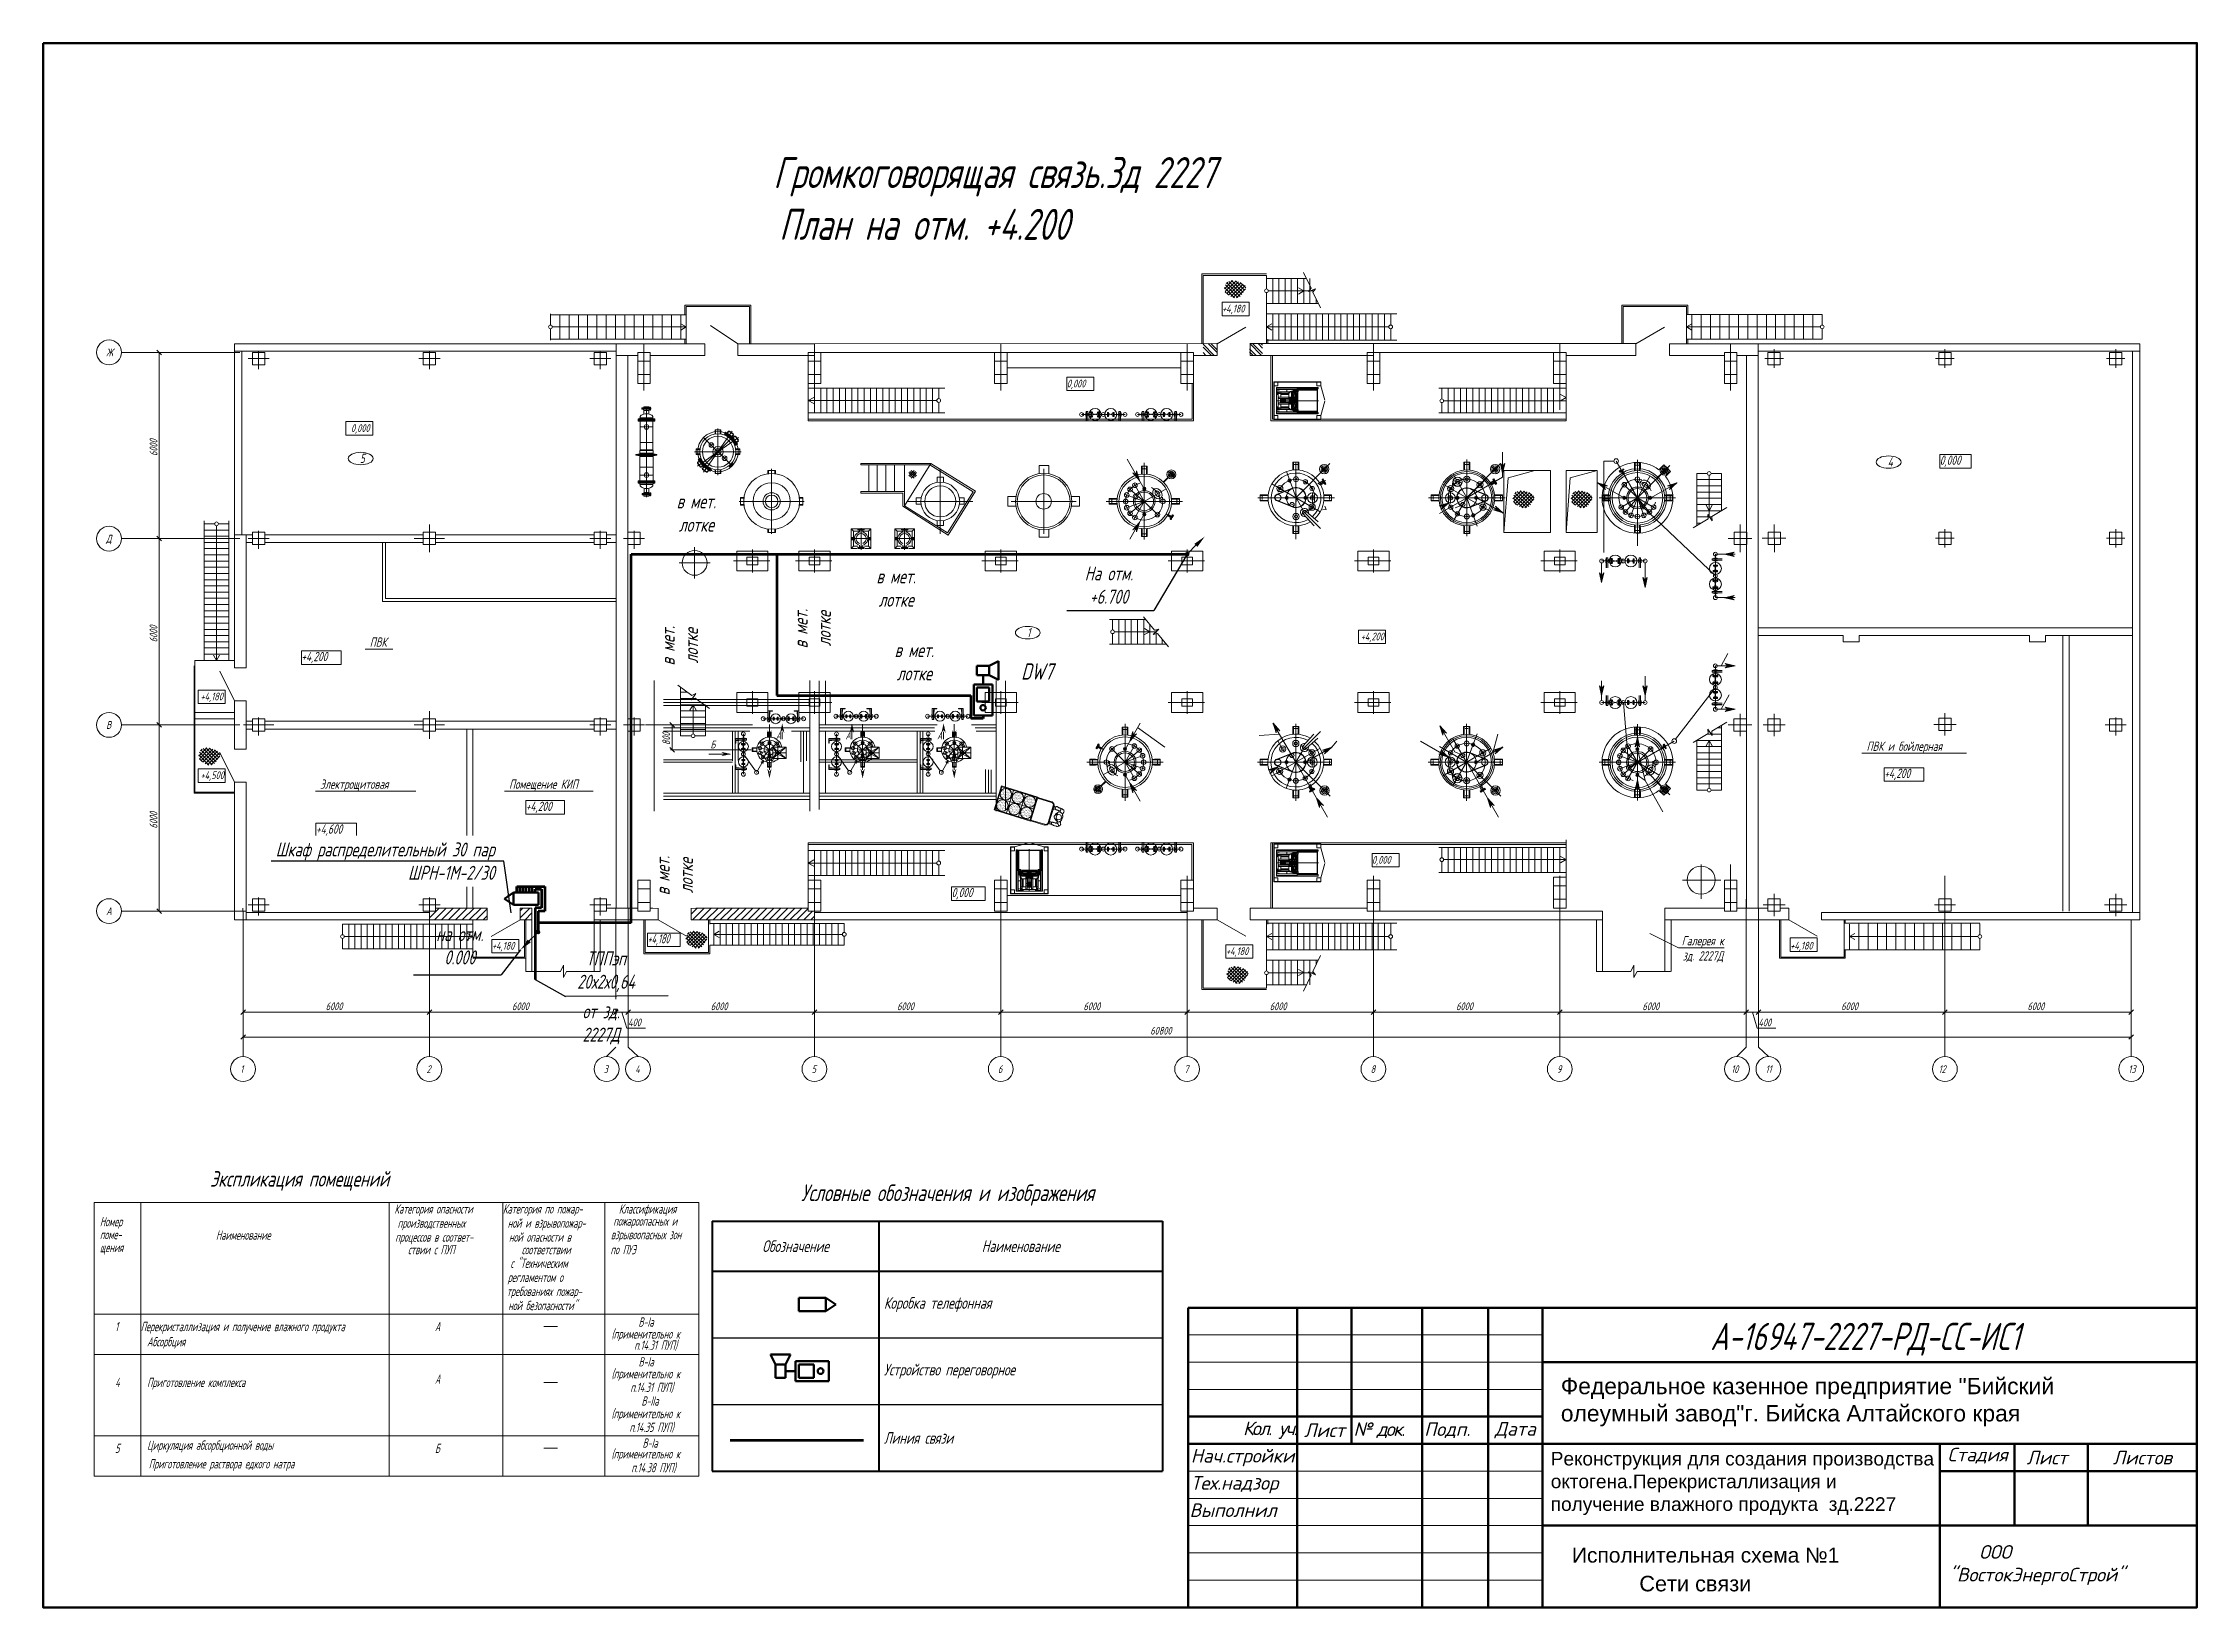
# Model space of a CAD drawing. Header units: millimetres. Extents: x 1337 to 8186, y 1899 to 5236.
# Drawn here: x 5579 to 6586, y 2207 to 2939 of the extents above; entities that cross this region are included whole.
import ezdxf
from ezdxf import colors
from ezdxf.entities.mleader import LeaderData, LeaderLine
from ezdxf.enums import TextEntityAlignment as Align
from ezdxf.math import Vec2, Vec3

# ---------------------------------------------------------------- set-up
doc = ezdxf.new("R2010")
doc.units = ezdxf.units.MM
for name, color, linetype, lineweight in [('Линия выноска', 137, 'Continuous', 25), ('Линия связи (Вновь)', 3, 'Continuous', 60), ('Связь', 84, 'Continuous', 50), ('Строительный', 251, 'Continuous', 13), ('ТаБлица', 253, 'Continuous', 25), ('Текст', 2, 'Continuous', 25), ('Формат - толстая линия', 7, 'Continuous', 50), ('Формат - тонкая линия', 7, 'Continuous', 20), ('Элемент эл. схем', 7, 'Continuous', 35)]:
    doc.layers.add(name, color=color, linetype=linetype, lineweight=lineweight)
doc.styles.add('2.5', font='isocpeur.ttf', dxfattribs={"oblique": 15, "height": 2.5})
doc.styles.add('Simplex', font='simplex.shx', dxfattribs={"width": 0.7, "oblique": 15})
doc.styles.get("Standard").update_dxf_attribs({"font": 'arial.ttf'})

msp = doc.modelspace()

# ---------------------------------------------------------------- texts
at = {"lineweight": 35, "style": 'Simplex', "oblique": 15, "width": 0.7}
msp.add_text('А-16947-2227-РД-СС-ИС1', height=12.748, dxfattribs=at).set_placement((6430.5, 2327.2), align=Align.CENTER)
at = {"attachment_point": 1}
for s, width, heights, insert, char_height in [('Федеральное казенное предприятие "Бийский олеумный завод"г. Бийска Алтайского края', 271.278, [71.2], (6288.2, 2314.2), 7.649), ('Реконструкция для создания производства октогена.Перекристаллизация и получение влажного продукта  зд.2227', 178.751, [0], (6283.5, 2279.6), 6.3738), ('Исполнительная схема №1', 305.979, [0], (6293.4, 2234.8), 7.011), ('Сети связи', 305.979, [0], (6324.9, 2221.6), 7.26)]:
    msp.add_mtext_dynamic_manual_height_columns(s, width=width, gutter_width=12.5, heights=heights, dxfattribs=dict(at, insert=insert, char_height=char_height))
at = {"color": 0, "linetype": 'ByBlock', "lineweight": -2, "ltscale": 100, "style": '2.5'}
for s, insert, char_height, width, attachment_point in [('{\\T0.75;Кол. уч.}', (6152.2, 2289.7), 6.374, 25.495, 5), ('Лист', (6177.7, 2289.7), 6.37, 25.495, 5), ('{\\T0.85;№ док.}', (6203.2, 2289.7), 6.374, 25.495, 5), ('Подп.', (6235.1, 2289.7), 6.37, 38.243, 5), ('Дата', (6266.9, 2289.7), 6.37, 25.495, 5), ('Нач.стройки', (6115.2, 2276.9), 6.374, 50.99, 4), ('Стадия', (6483.1, 2277.8), 6.37, 38.243, 5), ('Лист', (6515.5, 2276.9), 6.37, 38.243, 5), ('Листов', (6560.1, 2276.9), 6.37, 50.99, 5), ('Тех.надзор', (6115.2, 2264.2), 6.37, 50.99, 4), ('Выполнил', (6114.6, 2252.3), 6.37, 50.99, 4), ('\\pi6.91506;ООО \\P\\pi-7.08494;"ВостокЭнергоСтрой"', (6476.9, 2226.6), 6.374, 50.99, 4)]:
    msp.add_mtext(s, dxfattribs=dict(at, insert=insert, char_height=char_height, width=width, attachment_point=attachment_point))
at = {"layer": 'ТаБлица', "color": 2, "insert": (6001.5, 2399.7), "char_height": 7.8, "width": 288.421, "attachment_point": 5, "style": 'Simplex'}
msp.add_mtext('Условные обозначения и изображения', dxfattribs=at)
at = {"layer": 'Текст', "ltscale": 100, "insert": (5521.6, 2885.2), "char_height": 14.52, "width": 1940.85, "attachment_point": 1, "style": 'Simplex'}
msp.add_mtext('\\pi398.39;Громкоговорящая связь.Зд 2227\\P\\pi401.12;План на отм. +4.200', dxfattribs=at)
at = {"layer": 'Текст', "ltscale": 100, "char_height": 6.534, "style": 'Simplex'}
for s, insert, attachment_point in [('На отм. +6.700', (6076.9, 2676.3), 8), ('ТППэп 20х2х0,64', (5841.8, 2494.7), 8), ('от зд. 2227Д', (5839.5, 2488.9), 2)]:
    msp.add_mtext_dynamic_manual_height_columns(s, width=27.09, gutter_width=12.5, heights=[0], dxfattribs=dict(at, insert=insert, attachment_point=attachment_point))

# ---------------------------------------------------------------- blocks, each defined once
blk = doc.blocks.new('A$C0AA457AC')
at = {"layer": 'Строительный', "ltscale": 100}
h = blk.add_hatch(color=256, dxfattribs=at)
h.paths.add_polyline_path([(452.71, 325.92), (452.04, 326.86), (452.73, 323.71)])
h.paths.add_polyline_path([(452.73, 323.71), (453.42, 326.86), (452.75, 325.92)])
h = blk.add_hatch(color=256, dxfattribs=at)
h.paths.add_polyline_path([(334.72, 323.35), (334.83, 324.5), (335.81, 321.42)])
h.paths.add_polyline_path([(335.81, 321.42), (333.63, 323.81), (334.69, 323.33)])
for points in [[(337.86, 318.73, 0.414214), (337.36, 319.23), (337.36, 318.73), (336.86, 318.73, 1)], [(337.36, 319.23, 0.414214), (336.86, 318.73), (337.36, 318.73)], [(382.72, 315.77, -0.414214), (383.22, 316.27), (383.22, 315.77), (383.72, 315.77, -1)], [(383.22, 316.27, -0.414214), (383.72, 315.77), (383.22, 315.77)], [(389.73, 315.77, 0.414214), (389.23, 316.27), (389.23, 315.77), (388.73, 315.77, 1)], [(389.23, 316.27, 0.414214), (388.73, 315.77), (389.23, 315.77)], [(437.72, 315.77, -0.414214), (438.22, 316.27), (438.22, 315.77), (438.72, 315.77, -1)], [(438.22, 316.27, -0.414214), (438.72, 315.77), (438.22, 315.77)], [(444.73, 315.77, 0.414214), (444.23, 316.27), (444.23, 315.77), (443.73, 315.77, 1)], [(444.23, 316.27, 0.414214), (443.73, 315.77), (444.23, 315.77)], [(491.92, 316.27, -0.414214), (492.42, 315.77), (491.92, 315.77), (491.92, 315.27, -1)], [(492.42, 315.77, -0.414214), (491.92, 315.27), (491.92, 315.77)], [(500.25, 316.27, -0.414214), (500.75, 315.77), (500.25, 315.77), (500.25, 315.27, -1)], [(500.75, 315.77, -0.414214), (500.25, 315.27), (500.25, 315.77)], [(337.86, 310.4, 0.414214), (337.36, 310.9), (337.36, 310.4), (336.86, 310.4, 1)], [(337.36, 310.9, 0.414214), (336.86, 310.4), (337.36, 310.4)], [(216.16, 236.86, -0.414214), (216.66, 237.36), (216.66, 236.86), (217.16, 236.86, -1)], [(216.66, 237.36, -0.414214), (217.16, 236.86), (216.66, 236.86)], [(246.16, 236.86, -0.414214), (246.66, 237.36), (246.66, 236.86), (247.16, 236.86, -1)], [(246.66, 237.36, -0.414214), (247.16, 236.86), (246.66, 236.86)], [(275.66, 236.86, -0.414214), (276.16, 237.36), (276.16, 236.86), (276.66, 236.86, -1)], [(276.16, 237.36, -0.414214), (276.66, 236.86), (276.16, 236.86)], [(216.16, 232.47, -0.414214), (216.66, 232.97), (216.66, 232.47), (217.16, 232.47, -1)], [(216.66, 232.97, -0.414214), (217.16, 232.47), (216.66, 232.47)], [(246.16, 232.47, -0.414214), (246.66, 232.97), (246.66, 232.47), (247.16, 232.47, -1)], [(246.66, 232.97, -0.414214), (247.16, 232.47), (246.66, 232.47)], [(275.66, 232.47, -0.414214), (276.16, 232.97), (276.16, 232.47), (276.66, 232.47, -1)], [(276.16, 232.97, -0.414214), (276.66, 232.47), (276.16, 232.47)], [(330.66, 234.89, 0.414214), (331.16, 234.39), (331.16, 234.89), (331.66, 234.89, 1)], [(331.16, 234.39, 0.414214), (331.66, 234.89), (331.16, 234.89)], [(382.66, 230.64, 0.414214), (383.16, 230.14), (383.16, 230.64), (383.66, 230.64, 1)], [(383.16, 230.14, 0.414214), (383.66, 230.64), (383.16, 230.64)], [(389.67, 230.64, -0.414214), (389.17, 230.14), (389.17, 230.64), (388.67, 230.64, -1)], [(389.17, 230.14, -0.414214), (388.67, 230.64), (389.17, 230.64)], [(437.66, 230.64, 0.414214), (438.16, 230.14), (438.16, 230.64), (438.66, 230.64, 1)], [(438.16, 230.14, 0.414214), (438.66, 230.64), (438.16, 230.64)], [(444.67, 230.64, -0.414214), (444.17, 230.14), (444.17, 230.64), (443.67, 230.64, -1)], [(444.17, 230.14, -0.414214), (443.67, 230.64), (444.17, 230.64)], [(496.66, 234.83, -0.414214), (496.16, 234.33), (496.16, 234.83), (495.66, 234.83, -1)], [(496.16, 234.33, -0.414214), (495.66, 234.83), (496.16, 234.83)], [(330.66, 226.55, 0.414214), (331.16, 226.05), (331.16, 226.55), (331.66, 226.55, 1)], [(331.16, 226.05, 0.414214), (331.66, 226.55), (331.16, 226.55)], [(496.66, 226.49, -0.414214), (496.16, 225.99), (496.16, 226.49), (495.66, 226.49, -1)], [(496.16, 225.99, -0.414214), (495.66, 226.49), (496.16, 226.49)]]:
    blk.add_hatch(color=256, dxfattribs=at).paths.add_polyline_path(points)
h = blk.add_hatch(color=256, dxfattribs=at)
h.paths.add_polyline_path([(485.37, 319.51), (485.84, 318.46), (483.46, 320.64)])
h.paths.add_polyline_path([(483.46, 320.64), (486.54, 319.65), (485.39, 319.54)])
h = blk.add_hatch(color=256, dxfattribs=at)
h.paths.add_polyline_path([(506.96, 319.51), (506.48, 318.46), (508.87, 320.64)])
h.paths.add_polyline_path([(508.87, 320.64), (505.79, 319.65), (506.94, 319.54)])
h = blk.add_hatch(color=256, dxfattribs=at)
h.paths.add_polyline_path([(433.47, 313.1), (433, 312.04), (435.38, 314.22)])
h.paths.add_polyline_path([(435.38, 314.22), (432.3, 313.24), (433.45, 313.13)])
h = blk.add_hatch(color=256, dxfattribs=at)
h.paths.add_polyline_path([(450.93, 312.04), (450.46, 313.09), (452.84, 310.91)])
h.paths.add_polyline_path([(452.84, 310.91), (449.77, 311.9), (450.92, 312.01)])
h = blk.add_hatch(color=256, dxfattribs=at)
h.paths.add_polyline_path([(334.72, 305.93), (334.83, 304.78), (335.81, 307.86)])
h.paths.add_polyline_path([(335.81, 307.86), (333.63, 305.47), (334.69, 305.95)])
h = blk.add_hatch(color=256, dxfattribs=at)
h.paths.add_polyline_path([(526.37, 297.59), (527.31, 296.92), (524.16, 297.61)])
h.paths.add_polyline_path([(524.16, 297.61), (527.31, 298.3), (526.37, 297.63)])
h = blk.add_hatch(color=256, dxfattribs=at)
h.paths.add_polyline_path([(484.62, 290.71), (483.95, 291.65), (484.64, 288.49)])
h.paths.add_polyline_path([(484.64, 288.49), (485.33, 291.65), (484.66, 290.71)])
h = blk.add_hatch(color=256, dxfattribs=at)
h.paths.add_polyline_path([(498.62, 289.13), (497.95, 290.07), (498.64, 286.92)])
h.paths.add_polyline_path([(498.64, 286.92), (499.33, 290.07), (498.66, 289.13)])
h = blk.add_hatch(color=256, dxfattribs=at)
h.paths.add_polyline_path([(526.37, 283.59), (527.31, 282.92), (524.16, 283.61)])
h.paths.add_polyline_path([(524.16, 283.61), (527.31, 284.3), (526.37, 283.63)])
h = blk.add_hatch(color=256, dxfattribs=at)
h.paths.add_polyline_path([(525.4, 261.69), (524.46, 262.37), (527.61, 261.68)])
h.paths.add_polyline_path([(527.61, 261.68), (524.46, 260.99), (525.4, 261.66)])
h = blk.add_hatch(color=256, dxfattribs=at)
h.paths.add_polyline_path([(484.6, 254.29), (483.93, 255.23), (484.62, 252.08)])
h.paths.add_polyline_path([(484.62, 252.08), (485.31, 255.23), (484.64, 254.29)])
h = blk.add_hatch(color=256, dxfattribs=at)
h.paths.add_polyline_path([(498.6, 254.29), (497.93, 255.23), (498.62, 252.08)])
h.paths.add_polyline_path([(498.62, 252.08), (499.31, 255.23), (498.64, 254.29)])
h = blk.add_hatch(color=256, dxfattribs=at)
h.paths.add_polyline_path([(220.76, 240.95), (220.09, 240.01), (220.78, 243.16)])
h.paths.add_polyline_path([(220.78, 243.16), (221.47, 240.01), (220.8, 240.95)])
h = blk.add_hatch(color=256, dxfattribs=at)
h.paths.add_polyline_path([(243.22, 240.95), (242.54, 240.01), (243.23, 243.16)])
h.paths.add_polyline_path([(243.23, 243.16), (243.93, 240.01), (243.25, 240.95)])
h = blk.add_hatch(color=256, dxfattribs=at)
h.paths.add_polyline_path([(272.72, 240.95), (272.04, 240.01), (272.73, 243.16)])
h.paths.add_polyline_path([(272.73, 243.16), (273.43, 240.01), (272.75, 240.95)])
h = blk.add_hatch(color=256, dxfattribs=at)
h.paths.add_polyline_path([(379.97, 241.24), (381.02, 240.76), (378.84, 243.15)])
h.paths.add_polyline_path([(378.84, 243.15), (379.82, 240.07), (379.94, 241.22)])
h = blk.add_hatch(color=256, dxfattribs=at)
h.paths.add_polyline_path([(525.4, 247.69), (524.46, 248.37), (527.61, 247.68)])
h.paths.add_polyline_path([(527.61, 247.68), (524.46, 246.99), (525.4, 247.66)])
h = blk.add_hatch(color=256, dxfattribs=at)
h.paths.add_polyline_path([(216.65, 240), (215.97, 240.94), (216.66, 237.78)])
h.paths.add_polyline_path([(216.66, 237.78), (217.35, 240.94), (216.68, 240)])
h = blk.add_hatch(color=256, dxfattribs=at)
h.paths.add_polyline_path([(246.65, 240), (245.97, 240.94), (246.66, 237.78)])
h.paths.add_polyline_path([(246.66, 237.78), (247.35, 240.94), (246.68, 240)])
h = blk.add_hatch(color=256, dxfattribs=at)
h.paths.add_polyline_path([(276.15, 240), (275.47, 240.94), (276.16, 237.78)])
h.paths.add_polyline_path([(276.16, 237.78), (276.85, 240.94), (276.18, 240)])
h = blk.add_hatch(color=256, dxfattribs=at)
h.paths.add_polyline_path([(333.81, 239.35), (333.7, 240.5), (332.72, 237.42)])
h.paths.add_polyline_path([(332.72, 237.42), (334.89, 239.81), (333.84, 239.33)])
h = blk.add_hatch(color=256, dxfattribs=at)
h.paths.add_polyline_path([(433.64, 240.46), (434.69, 239.98), (432.51, 242.37)])
h.paths.add_polyline_path([(432.51, 242.37), (433.49, 239.29), (433.61, 240.44)])
h = blk.add_hatch(color=256, dxfattribs=at)
h.paths.add_polyline_path([(496.18, 236.52), (496.85, 235.58), (496.16, 238.73)])
h.paths.add_polyline_path([(496.16, 238.73), (495.47, 235.58), (496.15, 236.52)])
h = blk.add_hatch(color=256, dxfattribs=at)
h.paths.add_polyline_path([(202.09, 233.26), (201.15, 233.94), (204.31, 233.25)])
h.paths.add_polyline_path([(204.31, 233.25), (201.15, 232.56), (202.09, 233.23)])
h = blk.add_hatch(color=256, dxfattribs=at)
h.paths.add_polyline_path([(378.41, 227.97), (377.94, 226.91), (380.32, 229.09)])
h.paths.add_polyline_path([(380.32, 229.09), (377.24, 228.11), (378.39, 228)])
h = blk.add_hatch(color=256, dxfattribs=at)
h.paths.add_polyline_path([(395.87, 234.38), (395.4, 233.32), (397.78, 235.51)])
h.paths.add_polyline_path([(397.78, 235.51), (394.71, 234.52), (395.86, 234.41)])
h = blk.add_hatch(color=256, dxfattribs=at)
h.paths.add_polyline_path([(433.41, 233.32), (432.94, 234.37), (435.32, 232.2)])
h.paths.add_polyline_path([(435.32, 232.2), (432.24, 233.18), (433.39, 233.29)])
h = blk.add_hatch(color=256, dxfattribs=at)
h.paths.add_polyline_path([(450.87, 234.38), (450.4, 233.32), (452.78, 235.51)])
h.paths.add_polyline_path([(452.78, 235.51), (449.71, 234.52), (450.86, 234.41)])
h = blk.add_hatch(color=256, dxfattribs=at)
h.paths.add_polyline_path([(216.65, 227.6), (215.97, 228.54), (216.66, 225.38)])
h.paths.add_polyline_path([(216.66, 225.38), (217.35, 228.54), (216.68, 227.6)])
h = blk.add_hatch(color=256, dxfattribs=at)
h.paths.add_polyline_path([(246.65, 227.6), (245.97, 228.54), (246.66, 225.38)])
h.paths.add_polyline_path([(246.66, 225.38), (247.35, 228.54), (246.68, 227.6)])
h = blk.add_hatch(color=256, dxfattribs=at)
h.paths.add_polyline_path([(276.15, 227.6), (275.47, 228.54), (276.16, 225.38)])
h.paths.add_polyline_path([(276.16, 225.38), (276.85, 228.54), (276.18, 227.6)])
h = blk.add_hatch(color=256, dxfattribs=at)
h.paths.add_polyline_path([(333.81, 221.93), (333.7, 220.78), (332.72, 223.86)])
h.paths.add_polyline_path([(332.72, 223.86), (334.89, 221.47), (333.84, 221.95)])
h = blk.add_hatch(color=256, dxfattribs=at)
h.paths.add_polyline_path([(496.18, 222.67), (496.85, 221.73), (496.16, 224.89)])
h.paths.add_polyline_path([(496.16, 224.89), (495.47, 221.73), (496.15, 222.67)])
h = blk.add_hatch(color=256, dxfattribs=at)
h.paths.add_polyline_path([(393.96, 217.17), (395.02, 216.69), (392.84, 219.08)])
h.paths.add_polyline_path([(392.84, 219.08), (393.82, 216), (393.93, 217.15)])
h = blk.add_hatch(color=256, dxfattribs=at)
h.paths.add_polyline_path([(448.96, 217.17), (450.02, 216.69), (447.84, 219.08)])
h.paths.add_polyline_path([(447.84, 219.08), (448.82, 216), (448.93, 217.15)])
for p, q in [((388.67, 388.4), (391.08, 383.32)), ((355.91, 365.44), (355.91, 387.92)), ((355.91, 387.92), (376.7, 387.92)), ((356.31, 387.42), (376.7, 387.42)), ((356.31, 365.44), (356.31, 387.42)), ((363.17, 383.11), (365.8, 385.74)), ((363.19, 383.51), (366.46, 380.24)), ((363.39, 382.21), (366.79, 385.61)), ((363.41, 382.17), (364.35, 381.23)), ((363.46, 384.37), (367.49, 380.33)), ((363.71, 384.78), (364.23, 385.3)), ((363.89, 381.59), (367.68, 385.38)), ((363.92, 385.03), (368.25, 380.69)), ((364.53, 381.1), (368.48, 385.06)), ((364.56, 385.5), (368.8, 381.26)), ((365.21, 380.67), (369.21, 384.66)), ((365.45, 385.74), (369.21, 381.98)), ((365.99, 380.33), (369.81, 384.14)), ((366.68, 385.64), (369.66, 382.66)), ((367.03, 380.24), (369.91, 383.13)), ((368.28, 385.16), (370.01, 383.43)), ((376.7, 383.09), (376.7, 387.42)), ((376.7, 386.42), (389.61, 386.42)), ((376.7, 365.44), (376.7, 381.89)), ((392.02, 382.49), (377.3, 382.49)), ((378.7, 378.42), (378.7, 386.42)), ((380.7, 378.42), (380.7, 386.42)), ((382.7, 378.42), (382.7, 386.42)), ((384.7, 378.42), (384.7, 386.42)), ((386.7, 378.42), (386.7, 386.42)), ((388.7, 382.42), (386.97, 383.42)), ((388.7, 382.42), (386.97, 381.42)), ((388.7, 378.42), (388.7, 386.42)), ((390.22, 382.22), (391.08, 383.32)), ((392.53, 383.15), (390.22, 382.22)), ((390.7, 378.42), (390.7, 386.42)), ((392.53, 383.15), (391.67, 382.05)), ((391.67, 382.05), (394.08, 376.97)), ((146.12, 375.08), (146.12, 371.44)), ((146.12, 374.78), (189.82, 374.78)), ((149.12, 374.78), (149.12, 366.88)), ((152.12, 374.78), (152.12, 366.88)), ((155.12, 374.78), (155.12, 366.88)), ((158.12, 374.78), (158.12, 366.88)), ((161.12, 374.78), (161.12, 366.88)), ((164.12, 374.78), (164.12, 366.88)), ((167.12, 374.78), (167.12, 366.88)), ((170.12, 374.78), (170.12, 366.88)), ((173.12, 374.78), (173.12, 366.88)), ((176.12, 374.78), (176.12, 366.88)), ((179.12, 374.78), (179.12, 366.88)), ((182.12, 374.78), (182.12, 366.88)), ((185.12, 374.78), (185.12, 366.88)), ((188.12, 374.78), (188.12, 366.88)), ((210.62, 377.82), (189.42, 377.82)), ((189.42, 377.82), (189.42, 374.78)), ((210.22, 377.42), (189.82, 377.42)), ((189.82, 365.44), (189.82, 377.42)), ((210.22, 365.44), (210.22, 377.42)), ((210.62, 365.44), (210.62, 377.82)), ((362.4, 378.81), (371.09, 378.81)), ((362.4, 374.44), (362.4, 378.81)), ((371.09, 378.81), (371.09, 374.44)), ((376.7, 378.42), (393.4, 378.42)), ((418.7, 375.1), (376.7, 375.1)), ((378.7, 366.56), (378.7, 375.1)), ((380.7, 366.56), (380.7, 375.1)), ((382.7, 366.56), (382.7, 375.1)), ((384.7, 366.56), (384.7, 375.1)), ((386.7, 366.56), (386.7, 375.1)), ((388.7, 366.56), (388.7, 375.1)), ((390.7, 366.56), (390.7, 375.1)), ((392.7, 378.42), (392.7, 379.88)), ((392.7, 366.56), (392.7, 375.1)), ((394.7, 366.56), (394.7, 375.1)), ((396.7, 366.56), (396.7, 375.1)), ((398.7, 366.56), (398.7, 375.1)), ((400.7, 366.56), (400.7, 375.1)), ((402.7, 366.56), (402.7, 375.1)), ((404.7, 366.56), (404.7, 375.1)), ((406.7, 366.56), (406.7, 375.1)), ((408.7, 366.56), (408.7, 375.1)), ((410.7, 366.56), (410.7, 375.1)), ((412.7, 366.56), (412.7, 375.1)), ((414.7, 366.56), (414.7, 375.1)), ((416.7, 371.43), (416.7, 375.1)), ((491.17, 365.47), (491.17, 377.85)), ((491.17, 377.85), (512.37, 377.85)), ((491.57, 377.45), (511.97, 377.45)), ((491.57, 365.47), (491.57, 377.45)), ((511.97, 365.44), (511.97, 377.45)), ((555.67, 374.81), (511.97, 374.81)), ((512.37, 377.85), (512.37, 374.81)), ((513.67, 374.81), (513.67, 366.91)), ((516.67, 374.81), (516.67, 366.91)), ((519.67, 374.81), (519.67, 366.91)), ((522.67, 374.81), (522.67, 366.91)), ((525.67, 374.81), (525.67, 366.91)), ((528.67, 374.81), (528.67, 366.91)), ((531.67, 374.81), (531.67, 366.91)), ((534.67, 374.81), (534.67, 366.91)), ((537.67, 374.81), (537.67, 366.91)), ((540.67, 374.81), (540.67, 366.91)), ((543.67, 374.81), (543.67, 366.91)), ((546.67, 374.81), (546.67, 366.91)), ((549.67, 374.81), (549.67, 366.91)), ((552.67, 374.81), (552.67, 366.91)), ((555.67, 374.81), (555.67, 371.44)), ((146.12, 370.24), (146.12, 366.58)), ((146.72, 370.84), (189.82, 370.84)), ((189.82, 370.84), (188.09, 371.84)), ((189.82, 370.84), (188.09, 369.84)), ((197.66, 371.34), (206.46, 365.44)), ((370.04, 370.74), (360.86, 365.44)), ((371.09, 374.44), (362.4, 374.44)), ((376.7, 370.83), (378.43, 371.83)), ((376.7, 370.83), (416.1, 370.83)), ((376.7, 370.83), (378.43, 369.83)), ((416.7, 366.56), (416.7, 370.23)), ((504.85, 370.74), (495.67, 365.44)), ((511.97, 370.84), (513.7, 371.84)), ((511.97, 370.84), (555.07, 370.84)), ((511.97, 370.84), (513.7, 369.84)), ((555.67, 370.24), (555.67, 366.91)), ((46.16, 362.64), (8, 362.64)), ((20.93, 361.89), (19.43, 363.39)), ((19.88, 362.64), (19.68, 362.64)), ((20.18, 302.64), (20.18, 362.64)), ((44.36, 365.44), (44.36, 261.04)), ((142.46, 365.44), (44.36, 365.44)), ((167.16, 363.04), (44.36, 363.04)), ((46.76, 363.04), (46.76, 303.89)), ((54.16, 362.63), (50.16, 362.63)), ((50.16, 362.63), (50.16, 358.63)), ((52.16, 363.04), (52.16, 357.22)), ((54.16, 358.63), (54.16, 362.63)), ((109.16, 362.63), (105.16, 362.63)), ((105.16, 362.63), (105.16, 358.63)), ((107.16, 363.04), (107.16, 357.22)), ((109.16, 358.63), (109.16, 362.63)), ((195.86, 365.44), (142.46, 365.44)), ((146.12, 366.88), (189.82, 366.88)), ((164.16, 362.63), (160.16, 362.63)), ((160.16, 362.63), (160.16, 358.63)), ((162.16, 363.04), (162.16, 357.22)), ((164.16, 358.63), (164.16, 362.63)), ((167.26, 365.44), (167.26, 183.64)), ((174.26, 361.64), (167.26, 361.64)), ((171.06, 361.64), (171.06, 183.64)), ((178.26, 362.64), (174.26, 362.64)), ((174.26, 362.64), (174.26, 352.64)), ((176.26, 365.45), (176.26, 350.39)), ((178.26, 352.64), (178.26, 362.64)), ((195.86, 361.64), (178.26, 361.64)), ((189.42, 366.88), (189.42, 365.44)), ((195.86, 365.44), (195.86, 361.64)), ((231.16, 365.44), (206.46, 365.44)), ((206.46, 365.44), (206.46, 361.64)), ((231.16, 361.64), (206.46, 361.64)), ((233.16, 362.64), (229.16, 362.64)), ((229.16, 362.64), (229.16, 352.64)), ((229.16, 362.64), (229.16, 340.64)), ((360.86, 365.45), (231.16, 365.44)), ((231.16, 365.45), (231.16, 350.39)), ((238.54, 362.64), (231.16, 362.64)), ((231.16, 362.64), (289.16, 362.64)), ((353.16, 362.64), (231.16, 362.64)), ((233.16, 352.64), (233.16, 362.64)), ((293.16, 362.64), (289.16, 362.64)), ((289.16, 362.64), (289.16, 352.64)), ((291.16, 365.45), (291.16, 350.39)), ((293.16, 352.64), (293.16, 362.64)), ((353.16, 362.64), (349.16, 362.64)), ((349.16, 362.64), (349.16, 352.64)), ((351.16, 365.45), (351.16, 350.39)), ((353.16, 352.64), (353.16, 362.64)), ((353.16, 340.64), (353.16, 362.64)), ((360.86, 361.65), (353.16, 361.65)), ((356.27, 365.27), (359.88, 361.65)), ((356.27, 364.37), (358.99, 361.65)), ((356.27, 362.58), (357.19, 361.65)), ((356.27, 361.68), (356.29, 361.65)), ((357.88, 365.45), (360.67, 362.67)), ((358.78, 365.45), (360.67, 363.57)), ((360.57, 365.45), (360.67, 365.36)), ((360.86, 365.45), (360.86, 361.65)), ((371.27, 363.74), (373.35, 361.65)), ((371.27, 362.84), (372.46, 361.65)), ((371.35, 365.45), (375.15, 361.65)), ((495.67, 365.47), (371.46, 365.45)), ((371.46, 365.45), (371.46, 361.65)), ((411.16, 361.66), (371.46, 361.65)), ((372.25, 365.45), (375.47, 362.24)), ((374.05, 365.45), (375.47, 364.03)), ((374.94, 365.45), (375.47, 364.93)), ((418.7, 366.56), (376.7, 366.56)), ((377.1, 366.88), (377.1, 365.44)), ((378.16, 340.64), (378.16, 361.64)), ((378.66, 341.14), (378.66, 361.64)), ((413.16, 362.64), (409.16, 362.64)), ((409.16, 362.64), (409.16, 352.64)), ((411.16, 365.45), (411.16, 350.39)), ((473.16, 362.64), (411.16, 362.64)), ((413.16, 352.64), (413.16, 362.64)), ((473.16, 362.64), (469.16, 362.64)), ((469.16, 362.64), (469.16, 352.64)), ((473.16, 362.64), (469.16, 362.64)), ((471.16, 365.45), (471.16, 350.39)), ((473.16, 352.64), (473.16, 362.64)), ((473.16, 340.64), (473.16, 362.64)), ((495.67, 361.67), (473.16, 361.66)), ((495.67, 365.47), (495.67, 361.67)), ((506.46, 365.44), (506.46, 361.64)), ((657.96, 365.44), (506.46, 365.44)), ((524.16, 361.64), (506.46, 361.64)), ((555.67, 366.91), (511.97, 366.91)), ((512.37, 366.91), (512.37, 365.44)), ((528.16, 362.64), (524.16, 362.64)), ((524.16, 362.64), (524.16, 352.64)), ((526.16, 365.45), (526.16, 350.39)), ((528.16, 352.64), (528.16, 362.64)), ((535.16, 361.64), (528.16, 361.64)), ((531.26, 278.89), (531.26, 361.64)), ((535.06, 278.89), (535.06, 365.44)), ((657.96, 363.04), (535.16, 363.04)), ((542.16, 362.64), (538.16, 362.64)), ((538.16, 362.64), (538.16, 358.64)), ((540.16, 357.64), (540.16, 363.64)), ((542.16, 358.64), (542.16, 362.64)), ((597.16, 362.64), (593.16, 362.64)), ((593.16, 362.64), (593.16, 358.64)), ((595.16, 357.64), (595.16, 363.64)), ((597.16, 358.64), (597.16, 362.64)), ((652.16, 362.64), (648.16, 362.64)), ((648.16, 362.64), (648.16, 358.64)), ((650.16, 357.64), (650.16, 363.64)), ((652.16, 358.64), (652.16, 362.64)), ((655.56, 182.24), (655.56, 363.04)), ((657.96, 179.84), (657.96, 365.44)), ((55.57, 360.63), (48.79, 360.63)), ((50.16, 358.63), (54.16, 358.63)), ((110.57, 360.63), (103.79, 360.63)), ((105.16, 358.63), (109.16, 358.63)), ((165.57, 360.63), (158.79, 360.63)), ((160.16, 358.63), (164.16, 358.63)), ((174.26, 359.82), (178.26, 359.82)), ((174.26, 355.47), (178.26, 355.47)), ((229.16, 359.82), (233.16, 359.82)), ((229.16, 355.47), (233.16, 355.47)), ((289.16, 359.82), (293.16, 359.82)), ((289.16, 355.47), (293.16, 355.47)), ((349.16, 357.64), (293.16, 357.64)), ((312.42, 354.68), (321.11, 354.68)), ((312.42, 350.31), (312.42, 354.68)), ((321.11, 354.68), (321.11, 350.31)), ((349.16, 359.82), (353.16, 359.82)), ((349.16, 355.47), (353.16, 355.47)), ((409.16, 359.82), (413.16, 359.82)), ((409.16, 355.47), (413.16, 355.47)), ((469.16, 359.82), (473.16, 359.82)), ((469.16, 355.47), (473.16, 355.47)), ((524.16, 359.82), (528.16, 359.82)), ((524.16, 355.47), (528.16, 355.47)), ((543.16, 360.64), (537.16, 360.64)), ((538.16, 358.64), (542.16, 358.64)), ((598.16, 360.64), (592.16, 360.64)), ((593.16, 358.64), (597.16, 358.64)), ((653.16, 360.64), (647.16, 360.64)), ((648.16, 358.64), (652.16, 358.64)), ((174.26, 352.64), (178.26, 352.64)), ((229.16, 352.64), (233.16, 352.64)), ((229.16, 351.14), (273.16, 351.14)), ((229.16, 351.14), (229.16, 343.14)), ((229.16, 347.14), (230.9, 348.14)), ((229.16, 347.14), (270.56, 347.14)), ((229.16, 347.14), (230.9, 346.14)), ((231.16, 351.14), (231.16, 343.14)), ((233.16, 351.14), (233.16, 343.14)), ((235.16, 351.14), (235.16, 343.14)), ((237.16, 351.14), (237.16, 343.14)), ((239.16, 351.14), (239.16, 343.14)), ((241.16, 351.14), (241.16, 343.14)), ((243.16, 351.14), (243.16, 343.14)), ((245.16, 351.14), (245.16, 343.14)), ((247.16, 351.14), (247.16, 343.14)), ((249.16, 351.14), (249.16, 343.14)), ((251.16, 351.14), (251.16, 343.14)), ((253.16, 351.14), (253.16, 343.14)), ((255.16, 351.14), (255.16, 343.14)), ((257.16, 351.14), (257.16, 343.14)), ((259.16, 351.14), (259.16, 343.14)), ((261.16, 351.14), (261.16, 343.14)), ((263.16, 351.14), (263.16, 343.14)), ((265.16, 351.14), (265.16, 343.14)), ((267.16, 351.14), (267.16, 343.14)), ((269.16, 351.14), (269.16, 343.14)), ((271.16, 351.14), (271.16, 347.74)), ((289.16, 352.64), (293.16, 352.64)), ((321.11, 350.31), (312.42, 350.31)), ((349.16, 352.64), (353.16, 352.64)), ((352.76, 341.14), (352.76, 352.64)), ((379.06, 353.18), (394.26, 353.18)), ((379.06, 353.18), (379.06, 340.98)), ((379.16, 353.08), (394.16, 353.08)), ((379.16, 353.08), (379.16, 341.08)), ((380.36, 353.08), (379.16, 353.08)), ((379.16, 353.08), (379.16, 351.88)), ((379.16, 351.88), (380.36, 351.88)), ((379.97, 342.84), (379.97, 351.33)), ((379.97, 351.33), (393.31, 351.33)), ((386.58, 351.11), (379.97, 351.11)), ((379.97, 347.08), (393.5, 347.08)), ((386.38, 350.67), (380.2, 350.67)), ((380.2, 350.67), (380.2, 349.1)), ((380.2, 349.1), (380.23, 349.03)), ((380.23, 349.03), (380.23, 349.82)), ((380.23, 349.82), (380.3, 349.82)), ((380.23, 349.03), (380.3, 349.03)), ((380.3, 349.03), (380.3, 349.87)), ((380.3, 349.87), (380.51, 349.87)), ((380.3, 349.13), (380.51, 349.13)), ((380.32, 349.48), (380.32, 349.81)), ((380.32, 349.81), (383.95, 349.81)), ((380.42, 349.38), (380.32, 349.48)), ((380.36, 351.88), (380.36, 353.08)), ((383.95, 349.38), (380.42, 349.38)), ((380.51, 349.91), (386.91, 349.91)), ((380.51, 349.91), (380.51, 344.25)), ((385.71, 348.25), (380.6, 348.25)), ((380.6, 348.25), (380.6, 347.74)), ((380.6, 347.81), (384.21, 347.81)), ((380.6, 347.74), (384.21, 347.74)), ((380.83, 350.37), (380.62, 350.37)), ((380.92, 349.64), (380.71, 349.64)), ((380.73, 350.28), (380.73, 350.46)), ((380.82, 349.55), (380.82, 349.74)), ((381.26, 347.74), (381.26, 346.43)), ((382.88, 347.21), (381.26, 347.21)), ((382.88, 346.96), (381.26, 346.96)), ((381.31, 348.25), (381.31, 349.91)), ((383.95, 349.06), (381.31, 349.06)), ((381.37, 347.53), (386.35, 347.53)), ((381.51, 347.53), (381.6, 347.67)), ((381.6, 347.38), (381.51, 347.53)), ((381.51, 346.65), (381.6, 346.78)), ((381.6, 347.67), (381.76, 347.67)), ((381.76, 347.38), (381.6, 347.38)), ((381.6, 346.78), (381.76, 346.78)), ((381.68, 346.23), (381.68, 347.94)), ((381.76, 347.67), (381.84, 347.53)), ((381.84, 347.53), (381.76, 347.38)), ((381.76, 346.78), (381.84, 346.64)), ((382.31, 347.53), (382.4, 347.67)), ((382.4, 347.38), (382.31, 347.53)), ((382.31, 346.65), (382.4, 346.78)), ((382.4, 347.67), (382.56, 347.67)), ((382.56, 347.38), (382.4, 347.38)), ((382.4, 346.78), (382.56, 346.78)), ((382.48, 346.23), (382.48, 347.94)), ((382.56, 347.67), (382.64, 347.53)), ((382.64, 347.53), (382.56, 347.38)), ((382.56, 346.78), (382.64, 346.64)), ((382.88, 346.43), (382.88, 347.74)), ((383.29, 350.67), (383.29, 349.91)), ((383.29, 349.38), (383.29, 349.06)), ((383.95, 347.81), (383.95, 349.91)), ((384.05, 347.62), (384.05, 347.66)), ((384.05, 347.66), (385.85, 347.66)), ((384.15, 347.59), (384.05, 347.62)), ((384.15, 347.46), (384.05, 347.44)), ((384.05, 347.44), (384.05, 347.4)), ((384.05, 347.4), (385.85, 347.4)), ((384.15, 347.59), (385.75, 347.59)), ((384.15, 347.59), (384.15, 347.46)), ((384.15, 347.46), (385.75, 347.46)), ((384.38, 349.64), (384.17, 349.64)), ((384.21, 347.74), (384.21, 348.25)), ((384.21, 347.74), (384.63, 347.74)), ((384.21, 347.31), (384.21, 346.85)), ((385.27, 350.02), (384.24, 350.02)), ((384.24, 350.02), (384.24, 349.91)), ((384.28, 349.54), (384.28, 349.73)), ((384.34, 348.11), (385.5, 348.11)), ((384.42, 348.17), (384.42, 348.05)), ((384.63, 347.66), (384.63, 347.91)), ((385.27, 347.88), (384.63, 347.88)), ((384.63, 346.77), (384.63, 347.4)), ((385.12, 350.09), (384.78, 350.09)), ((384.78, 350.09), (384.78, 350.02)), ((384.78, 349.91), (384.78, 348.25)), ((385.06, 350.16), (384.84, 350.16)), ((384.84, 350.16), (384.84, 350.09)), ((384.95, 350.24), (384.95, 343.93)), ((384.95, 343.93), (384.95, 350.24)), ((385.06, 350.09), (385.17, 350.23)), ((385.06, 350.16), (385.06, 350.09)), ((385.12, 350.02), (385.12, 350.09)), ((385.12, 349.91), (385.12, 348.25)), ((385.32, 349.47), (385.12, 349.47)), ((385.17, 350.23), (386.39, 350.23)), ((386.91, 350.41), (385.27, 350.41)), ((385.27, 350.41), (385.27, 350.02)), ((385.27, 347.66), (385.27, 347.88)), ((385.27, 347.74), (385.71, 347.74)), ((385.27, 346.77), (385.27, 347.4)), ((385.32, 349.47), (385.32, 349.91)), ((385.32, 349.47), (385.35, 349.47)), ((385.35, 349.47), (385.37, 349.51)), ((385.4, 349.86), (385.37, 349.81)), ((385.37, 349.81), (385.37, 349.51)), ((386.22, 349.81), (385.37, 349.81)), ((385.4, 349.45), (385.37, 349.51)), ((386.22, 349.51), (385.37, 349.51)), ((385.39, 349.21), (386.22, 349.21)), ((385.39, 349.21), (385.39, 348.25)), ((386.19, 349.86), (385.4, 349.86)), ((386.19, 349.45), (385.4, 349.45)), ((385.45, 348.25), (385.46, 349.11)), ((385.45, 348.17), (385.45, 348.05)), ((385.45, 346.77), (385.45, 347.4)), ((385.46, 349.11), (385.52, 349.17)), ((386.08, 349.17), (385.52, 349.17)), ((385.55, 347.73), (386.08, 347.73)), ((385.55, 347.73), (385.55, 347.66)), ((385.55, 347.33), (385.55, 347.4)), ((385.55, 347.33), (386.08, 347.33)), ((385.55, 346.84), (386.08, 346.84)), ((385.55, 346.84), (385.55, 346.77)), ((385.59, 349.81), (385.59, 349.86)), ((385.65, 349.45), (385.65, 349.21)), ((385.71, 348.25), (385.71, 347.74)), ((385.75, 347.59), (385.85, 347.62)), ((385.75, 347.59), (385.75, 347.46)), ((385.75, 347.46), (385.85, 347.44)), ((385.8, 350.46), (385.8, 343.71)), ((385.85, 347.62), (385.85, 347.66)), ((385.85, 347.44), (385.85, 347.4)), ((385.94, 349.45), (385.94, 349.21)), ((386.01, 349.81), (386.01, 349.86)), ((386.13, 349.11), (386.08, 349.17)), ((386.08, 347.33), (386.08, 347.73)), ((386.08, 346.84), (386.08, 346.44)), ((386.15, 348.05), (386.13, 349.11)), ((386.15, 348.05), (386.22, 348.03)), ((386.19, 349.86), (386.22, 349.81)), ((386.19, 349.45), (386.22, 349.51)), ((386.22, 349.81), (386.22, 349.51)), ((386.24, 349.47), (386.22, 349.51)), ((386.22, 349.21), (386.22, 344.96)), ((386.72, 349.08), (386.22, 349.08)), ((386.72, 348.78), (386.22, 348.78)), ((386.28, 349.47), (386.24, 349.47)), ((386.28, 349.47), (386.28, 349.91)), ((386.28, 349.47), (386.56, 349.47)), ((386.38, 350.41), (386.38, 350.67)), ((386.39, 350.23), (386.7, 349.91)), ((386.4, 349.47), (386.4, 349.08)), ((386.56, 349.47), (386.66, 349.58)), ((386.56, 349.47), (386.56, 349.08)), ((386.56, 348.78), (386.56, 345.39)), ((386.58, 350.41), (386.58, 351.11)), ((386.58, 350.96), (393.31, 350.96)), ((393.31, 350.87), (386.58, 350.87)), ((393.1, 350.65), (386.65, 350.65)), ((393.1, 350.58), (386.65, 350.58)), ((393.1, 350.51), (386.65, 350.51)), ((386.66, 349.58), (386.66, 349.91)), ((386.72, 344.25), (386.72, 349.91)), ((386.77, 344.25), (386.77, 349.91)), ((386.91, 349.91), (386.91, 350.41)), ((394.16, 353.08), (392.96, 353.08)), ((392.96, 353.08), (392.96, 351.88)), ((392.96, 351.88), (394.16, 351.88)), ((393.03, 350.43), (393.03, 343.74)), ((393.1, 350.58), (393.1, 343.58)), ((393.17, 343.74), (393.17, 350.43)), ((393.31, 351.33), (393.31, 350.87)), ((394.16, 353.08), (394.16, 351.88)), ((394.16, 351.88), (394.16, 353.08)), ((394.16, 351.88), (394.26, 351.88)), ((394.26, 353.18), (394.26, 351.88)), ((394.26, 351.88), (395.51, 347.24)), ((394.26, 342.29), (395.51, 346.92)), ((409.16, 352.64), (413.16, 352.64)), ((473.16, 351.14), (432.16, 351.14)), ((433.16, 351.14), (433.16, 347.65)), ((473.16, 347.05), (433.76, 347.05)), ((435.16, 351.14), (435.16, 343.14)), ((437.16, 351.14), (437.16, 343.14)), ((439.16, 351.14), (439.16, 343.14)), ((441.16, 351.14), (441.16, 343.14)), ((443.16, 351.14), (443.16, 343.14)), ((445.16, 351.14), (445.16, 343.14)), ((447.16, 351.14), (447.16, 343.14)), ((449.16, 351.14), (449.16, 343.14)), ((451.16, 351.14), (451.16, 343.14)), ((453.16, 351.14), (453.16, 343.14)), ((455.16, 351.14), (455.16, 343.14)), ((457.16, 351.14), (457.16, 343.14)), ((459.16, 351.14), (459.16, 343.14)), ((461.16, 351.14), (461.16, 343.14)), ((463.16, 351.14), (463.16, 343.14)), ((465.16, 351.14), (465.16, 343.14)), ((467.16, 351.14), (467.16, 343.14)), ((469.16, 352.64), (473.16, 352.64)), ((469.16, 352.64), (473.16, 352.64)), ((469.16, 351.14), (469.16, 343.14)), ((471.16, 352.14), (471.16, 344.14)), ((473.16, 348.05), (471.43, 349.05)), ((473.16, 348.05), (471.43, 347.05)), ((524.16, 352.64), (528.16, 352.64)), ((80.25, 340.33), (88.94, 340.33)), ((80.25, 335.96), (80.25, 340.33)), ((88.94, 340.33), (88.94, 335.96)), ((174.39, 340.91), (174.39, 341.25)), ((174.39, 341.25), (174.81, 341.25)), ((174.78, 340.91), (174.39, 340.91)), ((174.39, 340.85), (174.39, 340.48)), ((174.7, 340.85), (174.39, 340.85)), ((174.39, 340.48), (174.81, 340.48)), ((174.59, 340.38), (174.59, 341.3)), ((179.74, 341.25), (174.7, 341.25)), ((174.73, 340.88), (174.7, 340.85)), ((179.42, 340.85), (174.7, 340.85)), ((174.9, 340.88), (174.73, 340.88)), ((174.78, 340.88), (174.78, 340.91)), ((174.78, 340.91), (179.74, 340.91)), ((175.08, 340.85), (174.78, 340.85)), ((174.78, 340.85), (174.9, 340.85)), ((179.74, 340.48), (174.81, 340.48)), ((174.89, 341.25), (174.97, 341.51)), ((175.08, 340.91), (174.9, 340.91)), ((174.9, 340.88), (174.9, 340.91)), ((177.06, 340.88), (174.9, 340.88)), ((174.97, 341.51), (179.15, 341.51)), ((175, 341.51), (175, 341.76)), ((175, 341.51), (179.12, 341.51)), ((175, 331.21), (175, 340.48)), ((175.08, 340.88), (175.08, 340.91)), ((175.61, 344.56), (175.61, 344.75)), ((177.96, 344.75), (175.61, 344.75)), ((178.1, 344.56), (175.61, 344.56)), ((176.1, 344.5), (175.61, 344.5)), ((175.61, 344.5), (175.61, 344.31)), ((177.96, 344.31), (175.61, 344.31)), ((175.81, 344.52), (175.81, 344.81)), ((175.81, 344.55), (175.81, 344.26)), ((175.95, 344.53), (175.92, 344.56)), ((176.1, 344.53), (175.95, 344.53)), ((175.99, 344.53), (175.99, 344.5)), ((176.1, 344.53), (176.1, 344.5)), ((178.03, 344.53), (176.1, 344.53)), ((178.03, 344.5), (176.1, 344.5)), ((176.12, 344.8), (176.2, 345.13)), ((176.12, 344.27), (176.2, 343.93)), ((177.01, 345.13), (176.2, 345.13)), ((177.01, 343.93), (176.2, 343.93)), ((176.21, 342.73), (176.21, 343.93)), ((177.01, 345.13), (177.81, 345.13)), ((177.01, 343.93), (177.81, 343.93)), ((177.06, 315.97), (177.06, 344.53)), ((177.06, 340.88), (179.39, 340.88)), ((177.8, 342.76), (177.8, 343.93)), ((177.9, 344.8), (177.81, 345.13)), ((177.9, 344.27), (177.81, 343.93)), ((177.92, 344.53), (177.92, 344.5)), ((178.41, 344.75), (177.96, 344.75)), ((178.41, 344.31), (177.96, 344.31)), ((178.03, 344.53), (178.03, 344.5)), ((178.07, 344.53), (178.03, 344.53)), ((178.31, 344.5), (178.03, 344.5)), ((178.04, 344.75), (178.04, 344.95)), ((178.04, 344.95), (178.38, 344.95)), ((178.04, 344.31), (178.04, 344.11)), ((178.04, 344.11), (178.38, 344.11)), ((178.07, 344.53), (178.1, 344.56)), ((178.31, 344.56), (178.1, 344.56)), ((178.11, 345.01), (178.13, 345.03)), ((178.11, 345.01), (178.11, 344.95)), ((178.11, 345.01), (178.31, 345.01)), ((178.11, 344.56), (178.11, 344.53)), ((178.11, 344.5), (178.11, 344.53)), ((178.11, 344.06), (178.11, 344.11)), ((178.11, 344.06), (178.13, 344.03)), ((178.11, 344.06), (178.31, 344.06)), ((178.12, 344.95), (178.12, 344.75)), ((178.12, 344.11), (178.12, 344.31)), ((178.13, 345.03), (178.13, 344.95)), ((178.13, 345.03), (178.28, 345.03)), ((178.13, 344.03), (178.13, 344.11)), ((178.13, 344.03), (178.28, 344.03)), ((178.21, 344), (178.21, 345.09)), ((178.28, 345.03), (178.31, 345.01)), ((178.28, 345.03), (178.28, 344.95)), ((178.28, 344.03), (178.28, 344.11)), ((178.28, 344.03), (178.31, 344.06)), ((178.3, 344.95), (178.3, 344.75)), ((178.3, 344.11), (178.3, 344.31)), ((178.31, 345.01), (178.31, 344.95)), ((178.31, 344.56), (178.31, 344.53)), ((178.41, 344.56), (178.31, 344.56)), ((178.31, 344.5), (178.31, 344.53)), ((178.41, 344.5), (178.31, 344.5)), ((178.31, 344.06), (178.31, 344.11)), ((178.38, 344.95), (178.38, 344.75)), ((178.38, 344.11), (178.38, 344.31)), ((178.41, 344.56), (178.41, 344.75)), ((178.41, 344.5), (178.41, 344.31)), ((179.05, 340.91), (179.05, 340.88)), ((179.23, 340.91), (179.05, 340.91)), ((179.12, 341.76), (179.12, 341.51)), ((179.12, 340.48), (179.12, 331.21)), ((179.24, 341.25), (179.15, 341.51)), ((179.23, 340.91), (179.23, 340.88)), ((179.35, 340.91), (179.35, 340.88)), ((179.39, 340.88), (179.42, 340.85)), ((179.42, 340.85), (179.74, 340.85)), ((179.54, 340.88), (179.54, 341.3)), ((179.54, 340.85), (179.54, 340.44)), ((179.74, 341.25), (179.74, 340.91)), ((179.74, 340.48), (179.74, 340.85)), ((229.16, 343.14), (273.16, 343.14)), ((352.76, 341.14), (229.16, 341.14)), ((353.16, 340.64), (229.16, 340.64)), ((271.16, 346.54), (271.16, 343.14)), ((317.16, 342.64), (320.13, 342.64)), ((319.44, 343.17), (318.38, 342.11)), ((318.38, 343.17), (319.44, 342.11)), ((318.66, 343.64), (319.16, 343.64)), ((318.66, 340.43), (318.66, 343.64)), ((318.72, 340.43), (318.72, 343.64)), ((319.16, 340.43), (319.16, 343.64)), ((319.93, 343.27), (320.54, 343.27)), ((319.93, 342.02), (320.54, 342.02)), ((320.13, 343.47), (320.33, 343.47)), ((320.13, 343.47), (320.13, 341.82)), ((320.13, 341.82), (320.33, 341.82)), ((320.8, 343.27), (320.19, 343.27)), ((320.8, 342.02), (320.19, 342.02)), ((320.33, 343.47), (320.33, 341.82)), ((320.33, 343.17), (320.36, 343.14)), ((320.33, 342.12), (320.36, 342.15)), ((320.39, 343.17), (320.36, 343.14)), ((320.36, 343.14), (320.36, 342.15)), ((320.36, 343.14), (320.36, 342.15)), ((320.39, 342.12), (320.36, 342.15)), ((320.59, 343.47), (320.39, 343.47)), ((320.39, 343.47), (320.39, 341.82)), ((320.59, 341.82), (320.39, 341.82)), ((320.59, 343.47), (320.59, 341.82)), ((320.59, 342.36), (322.43, 342.93)), ((320.59, 342.93), (322.43, 342.36)), ((322.23, 343.27), (322.84, 343.27)), ((322.23, 342.02), (322.84, 342.02)), ((322.43, 343.47), (322.63, 343.47)), ((322.43, 343.47), (322.43, 341.82)), ((322.43, 341.82), (322.63, 341.82)), ((323.1, 343.27), (322.49, 343.27)), ((323.1, 342.02), (322.49, 342.02)), ((322.63, 343.47), (322.63, 341.82)), ((322.63, 343.17), (322.66, 343.14)), ((322.63, 342.12), (322.66, 342.15)), ((322.69, 343.17), (322.66, 343.14)), ((322.66, 343.14), (322.66, 342.15)), ((322.66, 343.14), (322.66, 342.15)), ((322.69, 342.12), (322.66, 342.15)), ((322.89, 343.47), (322.69, 343.47)), ((322.69, 343.47), (322.69, 341.82)), ((322.89, 341.82), (322.69, 341.82)), ((322.89, 343.47), (322.89, 341.82)), ((322.89, 342.64), (325.46, 342.64)), ((325.97, 343.14), (325.36, 343.14)), ((325.97, 342.14), (325.36, 342.14)), ((325.46, 343.32), (325.63, 343.32)), ((325.46, 343.32), (325.46, 342.02)), ((325.46, 342.02), (325.63, 342.02)), ((325.63, 343.32), (325.63, 342.02)), ((325.63, 343.09), (325.66, 343.06)), ((325.63, 342.25), (325.66, 342.28)), ((325.69, 343.09), (325.66, 343.06)), ((325.66, 343.06), (325.66, 342.28)), ((325.69, 342.25), (325.66, 342.28)), ((325.86, 343.32), (325.69, 343.32)), ((325.69, 343.32), (325.69, 342.02)), ((325.86, 342.02), (325.69, 342.02)), ((325.86, 343.32), (325.86, 342.02)), ((325.86, 342.93), (327.26, 342.36)), ((325.86, 342.36), (327.26, 342.93)), ((327.16, 343.12), (327.77, 343.12)), ((327.16, 342.12), (327.77, 342.12)), ((327.26, 343.29), (327.43, 343.29)), ((327.26, 343.29), (327.26, 341.99)), ((327.26, 341.99), (327.43, 341.99)), ((327.43, 343.29), (327.43, 341.99)), ((327.43, 343.06), (327.46, 343.03)), ((327.43, 342.22), (327.46, 342.25)), ((327.49, 343.06), (327.46, 343.03)), ((327.46, 343.03), (327.46, 342.25)), ((327.49, 342.22), (327.46, 342.25)), ((327.66, 343.29), (327.49, 343.29)), ((327.49, 343.29), (327.49, 341.99)), ((327.66, 341.99), (327.49, 341.99)), ((327.66, 343.29), (327.66, 341.99)), ((327.66, 342.64), (331.16, 342.64)), ((328.91, 343.17), (329.97, 342.11)), ((329.97, 343.17), (328.91, 342.11)), ((329.69, 343.64), (329.19, 343.64)), ((329.19, 340.43), (329.19, 343.64)), ((329.64, 340.43), (329.64, 343.64)), ((329.69, 340.43), (329.69, 343.64)), ((335.16, 342.64), (338.13, 342.64)), ((337.44, 343.17), (336.38, 342.11)), ((336.38, 343.17), (337.44, 342.11)), ((336.66, 343.64), (337.16, 343.64)), ((336.66, 340.43), (336.66, 343.64)), ((336.72, 340.43), (336.72, 343.64)), ((337.16, 340.43), (337.16, 343.64)), ((337.93, 343.27), (338.54, 343.27)), ((337.93, 342.02), (338.54, 342.02)), ((338.13, 343.47), (338.33, 343.47)), ((338.13, 343.47), (338.13, 341.82)), ((338.13, 341.82), (338.33, 341.82)), ((338.8, 343.27), (338.19, 343.27)), ((338.8, 342.02), (338.19, 342.02)), ((338.33, 343.47), (338.33, 341.82)), ((338.33, 343.17), (338.36, 343.14)), ((338.33, 342.12), (338.36, 342.15)), ((338.39, 343.17), (338.36, 343.14)), ((338.36, 343.14), (338.36, 342.15)), ((338.36, 343.14), (338.36, 342.15)), ((338.39, 342.12), (338.36, 342.15)), ((338.59, 343.47), (338.39, 343.47)), ((338.39, 343.47), (338.39, 341.82)), ((338.59, 341.82), (338.39, 341.82)), ((338.59, 343.47), (338.59, 341.82)), ((338.59, 342.36), (340.43, 342.93)), ((338.59, 342.93), (340.43, 342.36)), ((340.23, 343.27), (340.84, 343.27)), ((340.23, 342.02), (340.84, 342.02)), ((340.43, 343.47), (340.63, 343.47)), ((340.43, 343.47), (340.43, 341.82)), ((340.43, 341.82), (340.63, 341.82)), ((341.1, 343.27), (340.49, 343.27)), ((341.1, 342.02), (340.49, 342.02)), ((340.63, 343.47), (340.63, 341.82)), ((340.63, 343.17), (340.66, 343.14)), ((340.63, 342.12), (340.66, 342.15)), ((340.69, 343.17), (340.66, 343.14)), ((340.66, 343.14), (340.66, 342.15)), ((340.66, 343.14), (340.66, 342.15)), ((340.69, 342.12), (340.66, 342.15)), ((340.89, 343.47), (340.69, 343.47)), ((340.69, 343.47), (340.69, 341.82)), ((340.89, 341.82), (340.69, 341.82)), ((340.89, 343.47), (340.89, 341.82)), ((340.89, 342.64), (343.46, 342.64)), ((343.97, 343.14), (343.36, 343.14)), ((343.97, 342.14), (343.36, 342.14)), ((343.46, 343.32), (343.63, 343.32)), ((343.46, 343.32), (343.46, 342.02)), ((343.46, 342.02), (343.63, 342.02)), ((343.63, 343.32), (343.63, 342.02)), ((343.63, 343.09), (343.66, 343.06)), ((343.63, 342.25), (343.66, 342.28)), ((343.69, 343.09), (343.66, 343.06)), ((343.66, 343.06), (343.66, 342.28)), ((343.69, 342.25), (343.66, 342.28)), ((343.86, 343.32), (343.69, 343.32)), ((343.69, 343.32), (343.69, 342.02)), ((343.86, 342.02), (343.69, 342.02)), ((343.86, 343.32), (343.86, 342.02)), ((343.86, 342.93), (345.26, 342.36)), ((343.86, 342.36), (345.26, 342.93)), ((345.16, 343.12), (345.77, 343.12)), ((345.16, 342.12), (345.77, 342.12)), ((345.26, 343.29), (345.43, 343.29)), ((345.26, 343.29), (345.26, 341.99)), ((345.26, 341.99), (345.43, 341.99)), ((345.43, 343.29), (345.43, 341.99)), ((345.43, 343.06), (345.46, 343.03)), ((345.43, 342.22), (345.46, 342.25)), ((345.49, 343.06), (345.46, 343.03)), ((345.46, 343.03), (345.46, 342.25)), ((345.49, 342.22), (345.46, 342.25)), ((345.66, 343.29), (345.49, 343.29)), ((345.49, 343.29), (345.49, 341.99)), ((345.66, 341.99), (345.49, 341.99)), ((345.66, 343.29), (345.66, 341.99)), ((345.66, 342.64), (349.16, 342.64)), ((346.91, 343.17), (347.97, 342.11)), ((347.97, 343.17), (346.91, 342.11)), ((347.69, 343.64), (347.19, 343.64)), ((347.19, 340.43), (347.19, 343.64)), ((347.64, 340.43), (347.64, 343.64)), ((347.69, 340.43), (347.69, 343.64)), ((473.16, 340.61), (378.16, 340.61)), ((394.66, 340.61), (378.16, 340.61)), ((473.16, 341.14), (378.66, 341.14)), ((379.06, 340.98), (394.26, 340.98)), ((380.36, 342.28), (379.16, 342.28)), ((379.16, 342.28), (379.16, 341.08)), ((379.16, 341.08), (394.16, 341.08)), ((379.16, 341.08), (380.36, 341.08)), ((386.58, 343.05), (379.97, 343.05)), ((393.25, 342.84), (379.97, 342.84)), ((380.2, 345.07), (380.23, 345.13)), ((380.2, 343.5), (380.2, 345.07)), ((386.38, 343.5), (380.2, 343.5)), ((380.23, 345.13), (380.3, 345.13)), ((380.23, 345.13), (380.23, 344.35)), ((380.23, 344.35), (380.3, 344.35)), ((380.3, 345.13), (380.3, 344.29)), ((380.3, 345.04), (380.51, 345.04)), ((380.3, 344.29), (380.51, 344.29)), ((380.42, 344.79), (380.32, 344.69)), ((380.32, 344.69), (380.32, 344.36)), ((380.32, 344.36), (383.95, 344.36)), ((380.36, 341.08), (380.36, 342.28)), ((383.95, 344.79), (380.42, 344.79)), ((380.51, 344.25), (386.91, 344.25)), ((380.6, 345.92), (380.6, 346.43)), ((380.6, 346.43), (384.21, 346.43)), ((380.6, 346.36), (384.21, 346.36)), ((385.71, 345.92), (380.6, 345.92)), ((380.84, 343.8), (380.62, 343.8)), ((380.83, 343.8), (380.62, 343.8)), ((380.92, 344.52), (380.71, 344.52)), ((380.73, 343.89), (380.73, 343.7)), ((380.73, 343.88), (380.73, 343.69)), ((380.82, 344.62), (380.82, 344.43)), ((381.31, 345.92), (381.31, 344.25)), ((383.95, 345.1), (381.31, 345.1)), ((381.37, 346.64), (386.35, 346.64)), ((381.6, 346.5), (381.51, 346.65)), ((381.76, 346.5), (381.6, 346.5)), ((381.84, 346.64), (381.76, 346.5)), ((382.4, 346.5), (382.31, 346.65)), ((382.56, 346.5), (382.4, 346.5)), ((382.64, 346.64), (382.56, 346.5)), ((383.29, 345.1), (383.29, 344.79)), ((383.29, 344.25), (383.29, 343.5)), ((383.95, 346.36), (383.95, 344.25)), ((384.05, 346.73), (384.05, 346.77)), ((384.05, 346.77), (385.85, 346.77)), ((384.15, 346.7), (384.05, 346.73)), ((384.15, 346.58), (384.05, 346.55)), ((384.05, 346.55), (384.05, 346.51)), ((384.05, 346.51), (385.85, 346.51)), ((384.15, 346.7), (385.75, 346.7)), ((384.15, 346.58), (384.15, 346.7)), ((384.15, 346.58), (385.75, 346.58)), ((384.38, 344.53), (384.17, 344.53)), ((384.21, 346.43), (384.21, 345.92)), ((384.21, 346.43), (384.63, 346.43)), ((384.24, 344.15), (384.24, 344.25)), ((385.27, 344.15), (384.24, 344.15)), ((384.28, 344.63), (384.28, 344.44)), ((384.36, 346.06), (385.51, 346.06)), ((384.42, 346), (384.42, 346.12)), ((384.63, 346.29), (384.63, 346.51)), ((385.27, 346.29), (384.63, 346.29)), ((384.78, 344.25), (384.78, 345.92)), ((384.78, 344.08), (384.78, 344.15)), ((385.12, 344.08), (384.78, 344.08)), ((384.84, 344.01), (384.84, 344.08)), ((385.06, 344.01), (384.84, 344.01)), ((385.06, 344.01), (385.06, 344.08)), ((385.06, 344.08), (385.17, 343.94)), ((385.12, 344.25), (385.12, 345.92)), ((385.32, 344.69), (385.12, 344.69)), ((385.12, 344.15), (385.12, 344.08)), ((385.17, 343.94), (386.39, 343.94)), ((385.27, 346.29), (385.27, 346.51)), ((385.27, 346.43), (385.71, 346.43)), ((385.27, 343.76), (385.27, 344.15)), ((386.91, 343.76), (385.27, 343.76)), ((385.32, 344.69), (385.35, 344.69)), ((385.32, 344.69), (385.32, 344.25)), ((385.35, 344.69), (385.37, 344.66)), ((385.4, 344.71), (385.37, 344.66)), ((385.37, 344.36), (385.37, 344.66)), ((386.22, 344.66), (385.37, 344.66)), ((385.4, 344.31), (385.37, 344.36)), ((386.22, 344.36), (385.37, 344.36)), ((385.39, 344.96), (385.39, 345.92)), ((385.39, 344.96), (386.22, 344.96)), ((386.19, 344.71), (385.4, 344.71)), ((386.19, 344.31), (385.4, 344.31)), ((385.45, 346), (385.45, 346.12)), ((385.45, 345.92), (385.46, 345.06)), ((385.46, 345.06), (385.52, 345)), ((386.08, 345), (385.52, 345)), ((385.55, 346.44), (385.55, 346.51)), ((385.55, 346.44), (386.08, 346.44)), ((385.59, 344.36), (385.59, 344.31)), ((385.65, 344.71), (385.65, 344.96)), ((385.71, 345.92), (385.71, 346.43)), ((385.75, 346.7), (385.85, 346.73)), ((385.75, 346.58), (385.75, 346.7)), ((385.75, 346.58), (385.85, 346.55)), ((385.85, 346.73), (385.85, 346.77)), ((385.85, 346.55), (385.85, 346.51)), ((385.94, 344.71), (385.94, 344.96)), ((386.01, 344.36), (386.01, 344.31)), ((386.13, 345.06), (386.08, 345)), ((386.15, 346.12), (386.13, 345.06)), ((386.15, 346.12), (386.22, 346.14)), ((386.19, 344.71), (386.22, 344.66)), ((386.19, 344.31), (386.22, 344.36)), ((386.72, 345.39), (386.22, 345.39)), ((386.72, 345.09), (386.22, 345.09)), ((386.24, 344.69), (386.22, 344.66)), ((386.22, 344.36), (386.22, 344.66)), ((386.28, 344.69), (386.24, 344.69)), ((386.28, 344.69), (386.28, 344.25)), ((386.28, 344.69), (386.56, 344.69)), ((386.38, 343.76), (386.38, 343.5)), ((386.39, 343.94), (386.7, 344.25)), ((386.4, 344.69), (386.4, 345.09)), ((386.56, 345.09), (386.56, 344.69)), ((386.56, 344.69), (386.66, 344.59)), ((386.58, 343.76), (386.58, 343.05)), ((393.31, 343.3), (386.58, 343.3)), ((386.58, 343.21), (393.31, 343.21)), ((393.1, 343.65), (386.65, 343.65)), ((393.1, 343.58), (386.65, 343.58)), ((393.1, 343.51), (386.65, 343.51)), ((386.66, 344.59), (386.66, 344.25)), ((386.91, 344.25), (386.91, 343.76)), ((394.16, 342.28), (392.96, 342.28)), ((392.96, 342.28), (392.96, 341.08)), ((392.96, 341.08), (394.16, 341.08)), ((393.31, 342.84), (393.31, 343.3)), ((394.16, 342.28), (394.16, 341.08)), ((394.16, 342.28), (394.26, 342.28)), ((394.16, 341.08), (394.16, 342.28)), ((394.26, 342.28), (394.26, 340.98)), ((473.16, 343.14), (432.16, 343.14)), ((433.16, 346.45), (433.16, 343.14)), ((88.94, 335.96), (80.25, 335.96)), ((175, 338.63), (179.12, 338.63)), ((175, 333.63), (179.12, 333.63)), ((204.66, 335.24), (195.47, 326.05)), ((195.47, 335.24), (204.66, 326.05)), ((198.49, 333.32), (197.43, 332.26)), ((199.16, 336.39), (199.16, 337.66)), ((200.96, 337.66), (199.16, 337.66)), ((199.33, 336.39), (199.33, 337.66)), ((200.06, 323.13), (200.06, 338.16)), ((200.06, 330.64), (204.69, 337.26)), ((200.06, 330.64), (206.68, 335.27)), ((200.8, 336.39), (200.8, 337.66)), ((200.96, 336.39), (200.96, 337.66)), ((202.17, 336.43), (202.28, 336.6)), ((204.79, 334.6), (202.17, 336.43)), ((204.9, 334.76), (202.28, 336.6)), ((202.42, 336.8), (202.54, 336.97)), ((205.05, 334.97), (202.42, 336.8)), ((202.52, 335.9), (202.66, 336.09)), ((205.16, 335.13), (202.54, 336.97)), ((202.77, 336.25), (202.92, 336.46)), ((204.48, 335.21), (202.84, 336.36)), ((203.03, 336.62), (203.4, 337.16)), ((203.11, 336.57), (203.48, 337.1)), ((204.92, 336.27), (203.69, 337.13)), ((204.98, 336.36), (203.75, 337.22)), ((204.02, 335.37), (204.18, 335.48)), ((204.02, 335.37), (205.86, 332.75)), ((204.16, 334.75), (204.3, 334.94)), ((204.17, 334.74), (204.36, 334.87)), ((204.18, 335.48), (206.02, 332.86)), ((204.39, 335.62), (204.55, 335.74)), ((204.39, 335.62), (206.22, 333)), ((204.41, 335.11), (204.55, 335.31)), ((204.53, 334.99), (204.73, 335.13)), ((204.55, 335.74), (206.39, 333.12)), ((204.59, 335.53), (204.96, 336.07)), ((204.63, 335.06), (205.78, 333.42)), ((204.67, 335.48), (205.04, 336.01)), ((204.79, 334.6), (204.9, 334.76)), ((204.9, 335.25), (205.43, 335.62)), ((204.95, 335.17), (205.49, 335.54)), ((205.05, 334.97), (205.16, 335.13)), ((205.32, 333.1), (205.51, 333.24)), ((205.67, 333.35), (205.88, 333.49)), ((205.7, 335.5), (206.56, 334.27)), ((205.78, 335.56), (206.64, 334.33)), ((205.99, 333.69), (206.52, 334.06)), ((206.04, 333.61), (206.58, 333.98)), ((206.22, 333), (206.39, 333.12)), ((173.68, 329.75), (173.68, 329.51)), ((173.88, 329.75), (173.68, 329.75)), ((173.88, 329.69), (173.68, 329.69)), ((173.68, 329.63), (180.44, 329.63)), ((173.88, 329.58), (173.68, 329.58)), ((173.68, 329.51), (173.88, 329.51)), ((173.88, 329.51), (173.88, 329.75)), ((174.19, 329.7), (173.88, 329.7)), ((174.19, 329.56), (173.88, 329.56)), ((174.44, 329.29), (174.44, 329.98)), ((174.44, 329.89), (179.68, 329.89)), ((174.44, 329.37), (174.71, 329.37)), ((179.68, 329.37), (174.44, 329.37)), ((174.94, 330.21), (174.93, 330.21)), ((174.93, 330.11), (174.93, 330.21)), ((174.93, 329.15), (174.93, 329.05)), ((174.94, 329.05), (174.93, 329.05)), ((175, 331.21), (174.94, 331.05)), ((179.18, 331.05), (174.94, 331.05)), ((174.94, 330.21), (174.94, 331.05)), ((179.19, 330.21), (174.94, 330.21)), ((179.19, 329.05), (174.94, 329.05)), ((174.94, 329.05), (174.94, 323.27)), ((175.01, 331.21), (175, 331.21)), ((179.12, 331.21), (175.01, 331.21)), ((179.12, 331.21), (179.18, 331.05)), ((179.18, 330.21), (179.18, 331.05)), ((179.18, 329.05), (179.18, 325.49)), ((179.19, 330.11), (179.19, 330.21)), ((179.19, 329.15), (179.19, 329.05)), ((179.68, 329.89), (179.41, 329.89)), ((179.68, 329.35), (179.68, 329.93)), ((179.93, 329.7), (180.24, 329.7)), ((179.93, 329.56), (180.24, 329.56)), ((180.24, 329.75), (180.44, 329.75)), ((180.24, 329.51), (180.24, 329.75)), ((180.24, 329.69), (180.44, 329.69)), ((180.24, 329.58), (180.44, 329.58)), ((180.44, 329.51), (180.24, 329.51)), ((180.44, 329.75), (180.44, 329.63)), ((180.44, 329.63), (180.44, 329.51)), ((192.55, 330.64), (207.58, 330.64)), ((194.32, 331.54), (193.05, 331.54)), ((193.05, 329.74), (193.05, 331.54)), ((194.32, 331.38), (193.05, 331.38)), ((194.32, 329.91), (193.05, 329.91)), ((194.32, 329.74), (193.05, 329.74)), ((200.06, 330.64), (193.45, 326.01)), ((194.35, 325.73), (193.49, 326.96)), ((194.08, 327.68), (193.55, 327.3)), ((194.43, 325.78), (193.57, 327.01)), ((194.14, 327.59), (193.61, 327.22)), ((193.9, 328.28), (193.74, 328.17)), ((195.57, 325.55), (193.74, 328.17)), ((195.74, 325.66), (193.9, 328.28)), ((194.27, 328.54), (194.11, 328.43)), ((195.94, 325.8), (194.11, 328.43)), ((194.45, 327.93), (194.25, 327.79)), ((196.11, 325.92), (194.27, 328.54)), ((195.5, 326.22), (194.35, 327.86)), ((194.81, 328.19), (194.62, 328.05)), ((195.17, 326.12), (194.64, 325.75)), ((195.23, 326.04), (194.7, 325.67)), ((195.08, 326.32), (194.97, 326.15)), ((194.97, 326.15), (197.59, 324.32)), ((195.08, 326.32), (197.7, 324.48)), ((195.34, 326.69), (195.23, 326.52)), ((195.23, 326.52), (197.85, 324.69)), ((195.34, 326.69), (197.96, 324.85)), ((195.6, 326.3), (195.39, 326.15)), ((200.06, 330.64), (195.43, 324.03)), ((195.72, 326.18), (195.57, 325.97)), ((195.65, 326.08), (197.28, 324.93)), ((195.96, 326.55), (195.76, 326.41)), ((195.97, 326.54), (195.83, 326.34)), ((202.74, 329.07), (201.68, 328.01)), ((203.17, 327.53), (204.2, 326.51)), ((204.46, 326.24), (203.32, 327.39)), ((203.7, 326.02), (204.69, 327.01)), ((203.7, 326.02), (203.79, 325.93)), ((204.05, 325.88), (203.79, 326.14)), ((203.95, 326.08), (203.79, 325.93)), ((204.04, 326.1), (203.83, 325.88)), ((203.92, 325.79), (204.91, 326.78)), ((204.78, 326.92), (203.95, 326.08)), ((203.99, 326.08), (203.95, 326.08)), ((203.99, 326.31), (203.96, 326.34)), ((204.62, 326.72), (203.99, 326.08)), ((204.02, 326.12), (204.04, 326.1)), ((204.61, 326.66), (204.04, 326.1)), ((204.39, 326.71), (204.36, 326.75)), ((204.82, 326.66), (204.57, 326.91)), ((204.59, 326.68), (204.61, 326.66)), ((204.82, 326.87), (204.61, 326.66)), ((204.62, 326.72), (204.62, 326.76)), ((204.78, 326.92), (204.69, 327.01)), ((204.91, 326.78), (204.82, 326.87)), ((205.81, 331.54), (207.08, 331.54)), ((205.81, 331.38), (207.08, 331.38)), ((205.81, 329.91), (207.08, 329.91)), ((205.81, 329.74), (207.08, 329.74)), ((205.86, 332.75), (206.02, 332.86)), ((207.08, 329.74), (207.08, 331.54)), ((268.61, 326.86), (246.05, 326.86)), ((246.05, 326.43), (246.05, 326.86)), ((246.05, 326.41), (260.37, 326.41)), ((248.65, 326.41), (248.65, 317.78)), ((251.36, 317.78), (251.36, 326.41)), ((254.17, 326.41), (254.17, 317.78)), ((256.88, 317.78), (256.88, 326.41)), ((260.1, 313.25), (268.61, 326.86)), ((260.1, 326.41), (260.1, 317.41)), ((260.37, 326.41), (268.33, 326.41)), ((268.33, 326.41), (282.25, 317.72)), ((268.61, 326.86), (282.98, 317.88)), ((306.61, 326.16), (303.52, 326.16)), ((303.52, 326.16), (303.52, 323.62)), ((306.61, 323.59), (306.61, 326.16)), ((337.36, 318.73), (331.84, 328.29)), ((337.36, 327.05), (337.36, 302.35)), ((386.16, 327.27), (385.16, 327.27)), ((385.16, 327.27), (385.16, 324.71)), ((385.36, 327.27), (385.36, 324.73)), ((386.16, 326.57), (385.66, 326.57)), ((386.16, 327.27), (386.16, 303.43)), ((386.16, 324.77), (386.16, 327.27)), ((386.16, 324.77), (386.16, 327.27)), ((386.16, 327.27), (387.16, 327.27)), ((386.16, 327.27), (386.16, 327.27)), ((386.16, 327.27), (386.16, 326.57)), ((386.16, 327.15), (386.16, 302.45)), ((386.16, 315.77), (397.08, 326.82)), ((386.16, 326.57), (386.66, 326.57)), ((387.16, 327.27), (386.96, 327.27)), ((386.96, 327.27), (386.96, 324.73)), ((387.16, 327.27), (387.16, 324.71)), ((395.32, 325.04), (397.08, 326.82)), ((441.22, 327.27), (440.22, 327.27)), ((440.22, 327.27), (440.22, 324.71)), ((440.42, 327.27), (440.42, 324.73)), ((441.22, 326.57), (440.72, 326.57)), ((441.16, 315.77), (452.08, 326.82)), ((441.22, 328.18), (441.22, 303.48)), ((441.22, 327.27), (442.22, 327.27)), ((441.22, 326.57), (441.72, 326.57)), ((442.02, 327.27), (442.02, 324.73)), ((442.22, 327.27), (442.22, 324.71)), ((450.32, 325.04), (452.08, 326.82)), ((452.04, 326.86), (452.71, 325.92)), ((452.04, 326.86), (452.71, 325.92)), ((452.73, 323.71), (452.04, 326.86)), ((452.73, 322.45), (452.73, 330.49)), ((452.73, 323.71), (453.42, 326.86)), ((453.42, 326.86), (452.75, 325.92)), ((453.42, 326.86), (452.75, 325.92)), ((488.56, 327.64), (485.31, 327.64)), ((485.31, 327.64), (485.31, 298.17)), ((497.91, 312.74), (489.31, 327.64)), ((495.21, 325.27), (495.21, 327.07)), ((495.21, 327.07), (497.11, 327.07)), ((495.26, 324.53), (495.26, 327.07)), ((495.46, 324.53), (495.46, 327.07)), ((496.16, 303.47), (496.16, 328.07)), ((496.16, 327.24), (496.16, 300.34)), ((496.16, 315.77), (506.62, 326.23)), ((496.86, 324.53), (496.86, 327.07)), ((497.06, 324.53), (497.06, 327.07)), ((497.11, 325.27), (497.11, 327.07)), ((504.65, 326.38), (503.09, 324.83)), ((504.65, 326.38), (506.77, 324.26)), ((593.5, 329.73), (603.61, 329.73)), ((593.5, 325.36), (593.5, 329.73)), ((603.61, 329.73), (603.61, 325.36)), ((174.39, 320.91), (174.39, 321.25)), ((174.39, 321.25), (174.81, 321.25)), ((174.78, 320.91), (174.39, 320.91)), ((174.39, 320.85), (174.39, 320.48)), ((174.7, 320.85), (174.39, 320.85)), ((174.39, 320.48), (174.81, 320.48)), ((174.59, 320.38), (174.59, 321.3)), ((179.74, 321.25), (174.7, 321.25)), ((174.73, 320.88), (174.7, 320.85)), ((179.42, 320.85), (174.7, 320.85)), ((174.9, 320.88), (174.73, 320.88)), ((174.78, 320.88), (174.78, 320.91)), ((174.78, 320.91), (179.74, 320.91)), ((175.08, 320.85), (174.78, 320.85)), ((174.78, 320.85), (174.9, 320.85)), ((179.74, 320.48), (174.81, 320.48)), ((174.88, 320.43), (174.97, 320.13)), ((175.08, 320.91), (174.9, 320.91)), ((174.9, 320.88), (174.9, 320.91)), ((177.06, 320.88), (174.9, 320.88)), ((174.94, 323.27), (174.94, 321.25)), ((174.97, 320.13), (179.15, 320.13)), ((175, 325.63), (179.12, 325.63)), ((175, 323.13), (179.12, 323.13)), ((175, 320.13), (179.12, 320.13)), ((175, 320.13), (175, 319.88)), ((175.08, 320.88), (175.08, 320.91)), ((177.06, 320.88), (179.39, 320.88)), ((179.05, 320.91), (179.05, 320.88)), ((179.23, 320.91), (179.05, 320.91)), ((179.12, 319.88), (179.12, 320.13)), ((179.25, 320.43), (179.15, 320.13)), ((179.18, 321.25), (179.18, 325.49)), ((179.23, 320.91), (179.23, 320.88)), ((179.35, 320.91), (179.35, 320.88)), ((179.39, 320.88), (179.42, 320.85)), ((179.42, 320.85), (179.74, 320.85)), ((179.54, 320.88), (179.54, 321.3)), ((179.54, 320.85), (179.54, 320.44)), ((179.74, 321.25), (179.74, 320.91)), ((179.74, 320.48), (179.74, 320.85)), ((195.46, 325.81), (195.09, 325.28)), ((195.15, 324.93), (196.38, 324.07)), ((195.54, 325.75), (195.17, 325.22)), ((195.2, 325.01), (196.43, 324.15)), ((195.74, 325.66), (195.57, 325.55)), ((196.11, 325.92), (195.94, 325.8)), ((197.02, 324.72), (196.64, 324.19)), ((197.1, 324.66), (196.72, 324.13)), ((197.36, 325.03), (197.21, 324.83)), ((197.61, 325.39), (197.47, 325.2)), ((197.7, 324.48), (197.59, 324.32)), ((197.96, 324.85), (197.85, 324.69)), ((199.16, 324.9), (199.16, 323.63)), ((200.96, 323.63), (199.16, 323.63)), ((199.33, 324.9), (199.33, 323.63)), ((200.8, 324.9), (200.8, 323.63)), ((200.96, 324.9), (200.96, 323.63)), ((203.83, 325.88), (203.92, 325.79)), ((216.11, 324.64), (216.11, 323.56)), ((216.11, 324.64), (218.61, 324.64)), ((216.32, 324.64), (216.32, 323.56)), ((217.36, 304.14), (217.36, 325.14)), ((218.41, 324.64), (218.41, 323.56)), ((218.61, 324.64), (218.61, 323.56)), ((261.53, 322.87), (263.3, 324.64)), ((263.3, 322.16), (261.53, 323.93)), ((263.3, 322.16), (261.53, 323.93)), ((261.89, 322.52), (263.66, 324.29)), ((263.66, 322.52), (261.89, 324.29)), ((263.66, 322.52), (261.89, 324.29)), ((264.01, 322.87), (262.24, 324.64)), ((264.01, 322.87), (262.24, 324.64)), ((262.24, 322.16), (264.01, 323.93)), ((272.65, 322.41), (270.63, 322.41)), ((270.63, 322.41), (270.63, 320.84)), ((271.66, 304.14), (271.66, 325.14)), ((271.66, 304.14), (271.66, 325.14)), ((272.65, 320.84), (272.65, 322.41)), ((304.96, 304.14), (304.96, 325.14)), ((304.96, 304.14), (304.96, 325.14)), ((333.63, 323.81), (334.69, 323.33)), ((333.63, 323.81), (334.69, 323.33)), ((335.81, 321.42), (333.63, 323.81)), ((337.36, 314.64), (333.99, 320.49)), ((334.69, 323.33), (335.81, 321.42)), ((334.83, 324.5), (334.72, 323.35)), ((334.83, 324.5), (334.72, 323.35)), ((334.72, 323.35), (335.81, 321.42)), ((335.81, 321.42), (334.83, 324.5)), ((336.41, 324.14), (336.41, 325.94)), ((338.31, 325.94), (336.41, 325.94)), ((336.46, 324.14), (336.41, 324.14)), ((336.46, 323.4), (336.46, 325.94)), ((336.66, 323.4), (336.66, 325.94)), ((338.06, 323.4), (338.06, 325.94)), ((338.26, 323.4), (338.26, 325.94)), ((338.31, 324.14), (338.26, 324.14)), ((338.31, 324.14), (338.31, 325.94)), ((345.01, 322.43), (343.51, 320.94)), ((345.15, 322.29), (343.66, 320.79)), ((347.06, 322.36), (345.08, 324.34)), ((345.1, 323.45), (345.67, 323.3)), ((345.18, 323.74), (345.75, 323.59)), ((345.53, 322.95), (345.29, 322.72)), ((345.67, 322.81), (345.44, 322.57)), ((346.17, 322.38), (346.02, 322.95)), ((346.64, 324.13), (346.23, 323.72)), ((346.46, 322.46), (346.31, 323.03)), ((346.85, 323.92), (346.44, 323.5)), ((378.42, 320.26), (394.02, 311.28)), ((386.22, 315.77), (383.11, 324.22)), ((394.85, 321.23), (393.28, 320.32)), ((395.39, 321.1), (393.67, 320.11)), ((394.04, 319.88), (395.23, 320.57)), ((395.32, 325.04), (394.05, 325.83)), ((395.76, 321.32), (394.23, 320.43)), ((394.59, 321.68), (394.74, 321.76)), ((395.49, 320.12), (394.59, 321.68)), ((395.64, 320.2), (394.74, 321.76)), ((394.94, 321.88), (394.79, 321.79)), ((395.69, 320.23), (394.79, 321.79)), ((394.87, 321.54), (394.91, 321.53)), ((395.52, 320.47), (394.91, 321.53)), ((395, 321.31), (394.92, 321.46)), ((394.94, 321.88), (395.51, 320.88)), ((394.97, 321.49), (394.94, 321.47)), ((395.23, 321.01), (395.02, 320.89)), ((395.32, 325.04), (395.32, 325.04)), ((395.32, 325.04), (395.32, 325.04)), ((395.32, 325.04), (395.32, 325.04)), ((395.32, 325.04), (395.32, 325.04)), ((395.32, 325.04), (395.32, 325.04)), ((395.32, 325.04), (395.32, 325.04)), ((395.32, 325.04), (395.7, 323.59)), ((395.38, 320.66), (395.46, 320.51)), ((395.51, 320.54), (395.49, 320.53)), ((395.49, 320.12), (395.64, 320.2)), ((395.51, 320.88), (395.84, 320.32)), ((395.51, 320.43), (395.52, 320.47)), ((395.84, 320.32), (395.69, 320.23)), ((449.02, 311.28), (433.42, 320.26)), ((439.79, 321.94), (436.61, 319.97)), ((436.61, 319.97), (436.73, 321.13)), ((436.61, 319.97), (437.71, 319.56)), ((441.19, 315.83), (436.72, 323.57)), ((436.9, 321.34), (439.5, 320.57)), ((436.94, 321.26), (436.97, 321.38)), ((439.42, 320.54), (439.45, 320.64)), ((439.53, 321.89), (439.45, 321.83)), ((439.62, 321.73), (439.53, 321.89)), ((439.62, 321.73), (439.54, 321.69)), ((441.22, 315.8), (452.73, 322.45)), ((441.22, 315.77), (447.62, 322.1)), ((449.85, 321.23), (448.28, 320.32)), ((450.39, 321.1), (448.67, 320.11)), ((449.04, 319.88), (450.23, 320.57)), ((450.32, 325.04), (449.05, 325.83)), ((450.76, 321.32), (449.23, 320.43)), ((449.59, 321.68), (449.74, 321.76)), ((450.49, 320.12), (449.59, 321.68)), ((450.64, 320.2), (449.74, 321.76)), ((449.94, 321.88), (449.79, 321.79)), ((450.69, 320.23), (449.79, 321.79)), ((449.87, 321.54), (449.91, 321.53)), ((450.52, 320.47), (449.91, 321.53)), ((450, 321.31), (449.92, 321.46)), ((449.94, 321.88), (450.51, 320.88)), ((449.97, 321.49), (449.94, 321.47)), ((450.23, 321.01), (450.02, 320.89)), ((450.32, 325.04), (450.32, 325.04)), ((450.32, 325.04), (450.32, 325.04)), ((450.32, 325.04), (450.32, 325.04)), ((450.32, 325.04), (450.32, 325.04)), ((450.32, 325.04), (450.32, 325.04)), ((450.32, 325.04), (450.32, 325.04)), ((450.32, 325.04), (450.7, 323.59)), ((450.38, 320.66), (450.46, 320.51)), ((450.51, 320.54), (450.49, 320.53)), ((450.49, 320.12), (450.64, 320.2)), ((450.51, 320.88), (450.84, 320.32)), ((450.51, 320.43), (450.52, 320.47)), ((450.84, 320.32), (450.69, 320.23)), ((452.71, 325.92), (452.73, 323.71)), ((452.75, 325.92), (452.73, 323.71)), ((452.73, 323.71), (452.75, 323.73)), ((453.16, 304.66), (453.16, 324.64)), ((468.16, 324.64), (453.16, 324.64)), ((453.16, 304.64), (454.55, 322.24)), ((454.55, 322.24), (463.16, 324.64)), ((468.16, 304.66), (468.16, 324.64)), ((473.16, 304.64), (473.16, 324.64)), ((483.16, 324.64), (473.16, 324.64)), ((473.16, 304.64), (474.55, 322.24)), ((474.55, 322.24), (483.16, 324.64)), ((483.16, 304.64), (483.16, 324.64)), ((491.87, 315.77), (483.41, 320.65)), ((483.46, 320.64), (485.84, 318.46)), ((485.37, 319.51), (483.46, 320.64)), ((485.39, 319.54), (483.46, 320.64)), ((483.46, 320.64), (486.54, 319.65)), ((485.84, 318.46), (485.37, 319.51)), ((485.84, 318.46), (485.37, 319.51)), ((486.54, 319.65), (485.39, 319.54)), ((486.54, 319.65), (485.39, 319.54)), ((490.96, 324.79), (490.28, 324.4)), ((490.36, 324.26), (490.28, 324.4)), ((490.7, 324.46), (490.36, 324.26)), ((490.39, 324.62), (490.75, 323.99)), ((490.64, 324.35), (490.4, 324.2)), ((490.4, 324.2), (490.48, 324.06)), ((491.34, 324.56), (490.48, 324.06)), ((490.65, 324.35), (490.64, 324.35)), ((490.65, 324.35), (491.75, 324.98)), ((490.65, 324.35), (490.66, 324.39)), ((490.72, 324.42), (490.66, 324.39)), ((490.7, 324.46), (491.71, 325.04)), ((490.72, 324.42), (490.7, 324.46)), ((490.72, 324.42), (491.46, 324.85)), ((490.96, 324.79), (492.14, 322.74)), ((491.58, 323.28), (490.96, 324.34)), ((491.34, 324.56), (491.83, 324.84)), ((491.95, 323.5), (491.34, 324.56)), ((496.16, 315.77), (491.39, 320.55)), ((491.45, 325.1), (491.69, 324.67)), ((491.75, 324.98), (491.83, 324.84)), ((495.21, 325.27), (495.26, 325.27)), ((496.16, 315.77), (500.25, 322.82)), ((497.06, 325.27), (497.11, 325.27)), ((500.46, 315.77), (508.91, 320.65)), ((503.81, 323.56), (502.31, 322.07)), ((503.95, 323.42), (502.46, 321.92)), ((503.88, 325.47), (505.86, 323.49)), ((503.9, 324.58), (504.47, 324.43)), ((503.98, 324.87), (504.55, 324.72)), ((504.33, 324.08), (504.09, 323.85)), ((504.47, 323.94), (504.24, 323.7)), ((504.97, 323.51), (504.82, 324.08)), ((505.44, 325.26), (505.03, 324.85)), ((505.26, 323.59), (505.11, 324.16)), ((506.77, 324.26), (505.22, 322.7)), ((505.65, 325.05), (505.24, 324.64)), ((508.87, 320.64), (505.79, 319.65)), ((505.79, 319.65), (506.94, 319.54)), ((505.79, 319.65), (506.94, 319.54)), ((508.87, 320.64), (506.48, 318.46)), ((506.48, 318.46), (506.96, 319.51)), ((506.48, 318.46), (506.96, 319.51)), ((506.94, 319.54), (508.87, 320.64)), ((506.96, 319.51), (508.87, 320.64)), ((515.26, 323.64), (515.26, 306.83)), ((515.26, 323.64), (518.66, 323.64)), ((515.26, 321.64), (523.26, 321.64)), ((515.26, 319.64), (523.26, 319.64)), ((519.26, 323.04), (519.26, 309.79)), ((519.86, 323.64), (523.26, 323.64)), ((523.26, 323.64), (523.26, 311.64)), ((603.61, 325.36), (593.5, 325.36)), ((175.66, 316.96), (175.66, 317.15)), ((178.01, 317.15), (175.66, 317.15)), ((176.15, 316.96), (175.66, 316.96)), ((178.15, 316.9), (175.66, 316.9)), ((175.66, 316.9), (175.66, 316.71)), ((178.01, 316.71), (175.66, 316.71)), ((175.86, 316.92), (175.86, 317.21)), ((175.86, 316.95), (175.86, 316.66)), ((176, 316.93), (175.97, 316.9)), ((176.15, 316.93), (176, 316.93)), ((176.04, 316.93), (176.04, 316.96)), ((176.15, 316.93), (176.15, 316.96)), ((178.08, 316.96), (176.15, 316.96)), ((178.08, 316.93), (176.15, 316.93)), ((176.17, 317.2), (176.26, 317.53)), ((176.17, 316.67), (176.26, 316.33)), ((177.06, 317.53), (176.26, 317.53)), ((177.06, 316.33), (176.26, 316.33)), ((176.27, 318.9), (176.27, 317.53)), ((177.06, 317.53), (177.87, 317.53)), ((177.06, 316.33), (177.87, 316.33)), ((177.86, 318.9), (177.86, 317.53)), ((177.95, 317.2), (177.87, 317.53)), ((177.95, 316.67), (177.87, 316.33)), ((177.97, 316.93), (177.97, 316.96)), ((178.46, 317.15), (178.01, 317.15)), ((178.46, 316.71), (178.01, 316.71)), ((178.36, 316.96), (178.08, 316.96)), ((178.08, 316.93), (178.08, 316.96)), ((178.12, 316.93), (178.08, 316.93)), ((178.1, 317.15), (178.1, 317.35)), ((178.1, 317.35), (178.43, 317.35)), ((178.1, 316.71), (178.1, 316.51)), ((178.1, 316.51), (178.43, 316.51)), ((178.12, 316.93), (178.15, 316.9)), ((178.36, 316.9), (178.15, 316.9)), ((178.16, 317.41), (178.19, 317.43)), ((178.16, 317.41), (178.16, 317.35)), ((178.16, 317.41), (178.36, 317.41)), ((178.16, 316.96), (178.16, 316.93)), ((178.16, 316.9), (178.16, 316.93)), ((178.16, 316.46), (178.16, 316.51)), ((178.16, 316.46), (178.19, 316.43)), ((178.16, 316.46), (178.36, 316.46)), ((178.18, 317.35), (178.18, 317.15)), ((178.18, 316.51), (178.18, 316.71)), ((178.19, 317.43), (178.19, 317.35)), ((178.19, 317.43), (178.34, 317.43)), ((178.19, 316.43), (178.19, 316.51)), ((178.19, 316.43), (178.34, 316.43)), ((178.26, 317.47), (178.26, 316.38)), ((178.34, 317.43), (178.34, 317.35)), ((178.34, 317.43), (178.36, 317.41)), ((178.34, 316.43), (178.34, 316.51)), ((178.34, 316.43), (178.36, 316.46)), ((178.35, 317.35), (178.35, 317.15)), ((178.35, 316.51), (178.35, 316.71)), ((178.36, 317.41), (178.36, 317.35)), ((178.36, 316.96), (178.36, 316.93)), ((178.46, 316.96), (178.36, 316.96)), ((178.36, 316.9), (178.36, 316.93)), ((178.46, 316.9), (178.36, 316.9)), ((178.36, 316.46), (178.36, 316.51)), ((178.43, 317.35), (178.43, 317.15)), ((178.43, 316.51), (178.43, 316.71)), ((178.46, 316.96), (178.46, 317.15)), ((178.46, 316.9), (178.46, 316.71)), ((227.86, 314.64), (206.86, 314.64)), ((207.36, 315.89), (208.45, 315.89)), ((207.36, 313.39), (207.36, 315.89)), ((207.36, 315.69), (208.45, 315.69)), ((207.36, 313.6), (208.45, 313.6)), ((207.36, 313.39), (208.45, 313.39)), ((227.36, 315.89), (226.28, 315.89)), ((227.36, 315.69), (226.28, 315.69)), ((227.36, 313.6), (226.28, 313.6)), ((227.36, 313.39), (226.28, 313.39)), ((227.36, 313.39), (227.36, 315.89)), ((246.05, 317.3), (246.06, 317.78)), ((259.58, 317.3), (246.05, 317.3)), ((260.12, 317.78), (246.06, 317.78)), ((259.58, 317.3), (259.58, 313.11)), ((259.58, 313.11), (274.2, 303.81)), ((260.1, 313.25), (260.1, 318.02)), ((274.02, 304.55), (260.1, 313.25)), ((282.16, 314.64), (261.16, 314.64)), ((282.16, 314.64), (261.16, 314.64)), ((265.49, 315.75), (263.92, 315.75)), ((263.92, 315.75), (263.92, 313.73)), ((263.92, 313.73), (265.49, 313.73)), ((282.25, 317.72), (274.02, 304.55)), ((282.98, 317.88), (274.2, 303.81)), ((279.2, 315.74), (277.84, 315.74)), ((277.84, 313.72), (279.41, 313.72)), ((279.41, 315.74), (279.2, 315.74)), ((279.41, 313.72), (279.41, 315.74)), ((295.96, 316.19), (293.38, 316.19)), ((293.38, 316.19), (293.38, 313.1)), ((293.38, 313.1), (295.92, 313.1)), ((315.46, 314.64), (294.46, 314.64)), ((313.92, 316.19), (316.5, 316.19)), ((316.5, 313.1), (313.96, 313.1)), ((316.5, 316.19), (316.5, 313.1)), ((325.06, 314.64), (349.66, 314.64)), ((327.86, 315.59), (326.06, 315.59)), ((326.06, 313.69), (326.06, 315.59)), ((328.61, 315.54), (326.06, 315.54)), ((328.61, 315.34), (326.06, 315.34)), ((328.61, 313.94), (326.06, 313.94)), ((328.61, 313.74), (326.06, 313.74)), ((327.86, 313.69), (326.06, 313.69)), ((327.86, 315.54), (327.86, 315.59)), ((327.86, 313.69), (327.86, 313.74)), ((337.36, 314.64), (331.02, 316.95)), ((337.36, 314.64), (331.02, 312.33)), ((337.36, 314.64), (332.19, 318.98)), ((337.36, 314.64), (332.19, 310.3)), ((337.36, 314.64), (333.99, 308.8)), ((337.36, 314.64), (344.41, 318.73)), ((337.36, 314.64), (342.14, 309.87)), ((346.12, 315.54), (348.66, 315.54)), ((346.12, 315.34), (348.66, 315.34)), ((346.12, 313.94), (348.66, 313.94)), ((346.12, 313.74), (348.66, 313.74)), ((346.86, 315.59), (348.66, 315.59)), ((346.86, 315.54), (346.86, 315.59)), ((346.86, 313.69), (346.86, 313.74)), ((346.86, 313.69), (348.66, 313.69)), ((348.66, 313.69), (348.66, 315.59)), ((398.57, 315.77), (373.87, 315.77)), ((374.66, 315.77), (374.66, 316.77)), ((374.66, 316.77), (377.22, 316.77)), ((374.66, 316.57), (377.2, 316.57)), ((374.66, 315.77), (374.66, 314.77)), ((374.66, 314.97), (377.2, 314.97)), ((374.66, 314.77), (377.22, 314.77)), ((375.36, 315.77), (375.36, 316.27)), ((375.36, 315.77), (375.36, 315.27)), ((379.92, 316.85), (385.03, 318.9)), ((379.92, 314.9), (385.03, 312.85)), ((379.95, 316.76), (385.07, 318.81)), ((379.95, 314.99), (385.07, 312.94)), ((385.57, 313.27), (384.35, 313.96)), ((386.22, 314.61), (386.22, 317.04)), ((386.22, 316.94), (386.22, 314.51)), ((386.22, 315.77), (388.97, 311.07)), ((387.84, 310.41), (391.66, 312.64)), ((391.5, 315.75), (391.52, 315.77)), ((391.52, 317.54), (391.52, 313.99)), ((393.76, 315.77), (393.74, 315.75)), ((397.66, 316.77), (395.1, 316.77)), ((397.66, 314.77), (395.1, 314.77)), ((397.66, 316.57), (395.12, 316.57)), ((397.66, 314.97), (395.12, 314.97)), ((395.46, 313.09), (395.93, 312.04)), ((395.46, 313.09), (395.93, 312.04)), ((396.96, 315.77), (396.96, 316.27)), ((396.96, 315.77), (396.96, 315.27)), ((397.66, 315.77), (397.66, 316.77)), ((397.66, 315.77), (397.66, 314.77)), ((453.57, 315.77), (428.87, 315.77)), ((452.72, 315.77), (428.88, 315.77)), ((429.72, 315.77), (429.72, 316.77)), ((429.72, 316.77), (432.28, 316.77)), ((429.72, 316.57), (432.26, 316.57)), ((429.72, 315.77), (429.72, 314.77)), ((429.72, 314.97), (432.26, 314.97)), ((429.72, 314.77), (432.28, 314.77)), ((430.42, 315.77), (430.42, 316.27)), ((430.42, 315.77), (430.42, 315.27)), ((435.38, 314.22), (432.3, 313.24)), ((432.3, 313.24), (433.45, 313.13)), ((432.3, 313.24), (433.45, 313.13)), ((441.22, 315.77), (432.45, 310.7)), ((435.38, 314.22), (433, 312.04)), ((433, 312.04), (433.47, 313.1)), ((433, 312.04), (433.47, 313.1)), ((433.45, 313.13), (435.38, 314.22)), ((433.47, 313.1), (435.38, 314.22)), ((435.92, 314.01), (435.92, 317.56)), ((441.22, 315.77), (436.68, 308)), ((439.91, 313.53), (437.46, 312.51)), ((440.57, 313.27), (439.35, 313.96)), ((441.22, 314.61), (441.22, 317.04)), ((441.22, 315.77), (444.6, 306.61)), ((447.49, 316.66), (442.38, 318.7)), ((447.49, 314.89), (442.38, 312.84)), ((447.53, 316.75), (442.41, 318.8)), ((447.53, 314.8), (442.41, 312.75)), ((444.43, 315.77), (452.89, 310.89)), ((448.76, 315.77), (448.74, 315.75)), ((452.72, 316.77), (450.16, 316.77)), ((452.72, 314.77), (450.16, 314.77)), ((452.72, 316.57), (450.18, 316.57)), ((452.72, 314.97), (450.18, 314.97)), ((450.22, 315.77), (452.72, 315.77)), ((450.22, 315.77), (452.72, 315.77)), ((450.46, 313.09), (450.93, 312.04)), ((450.46, 313.09), (450.93, 312.04)), ((452.84, 310.91), (450.46, 313.09)), ((452.02, 315.77), (452.02, 316.27)), ((452.72, 315.77), (452.02, 315.77)), ((452.02, 315.77), (452.02, 315.27)), ((452.72, 315.77), (452.72, 316.77)), ((452.72, 316.77), (452.72, 316.57)), ((452.72, 315.77), (452.72, 315.77)), ((452.72, 315.77), (452.72, 314.77)), ((456.08, 315.41), (458.71, 318.04)), ((456.11, 315.8), (459.38, 312.53)), ((456.3, 314.5), (459.71, 317.91)), ((456.33, 314.46), (457.26, 313.53)), ((456.37, 316.66), (460.41, 312.63)), ((456.63, 317.07), (457.15, 317.6)), ((456.81, 313.89), (460.6, 317.68)), ((456.84, 317.32), (461.17, 312.99)), ((457.44, 313.4), (461.4, 317.36)), ((457.48, 317.8), (461.72, 313.56)), ((458.13, 312.96), (462.13, 316.96)), ((458.37, 318.03), (462.13, 314.27)), ((458.91, 312.62), (462.72, 316.44)), ((459.59, 317.93), (462.57, 314.95)), ((459.95, 312.54), (462.83, 315.42)), ((461.2, 317.45), (462.92, 315.72)), ((474.77, 315.41), (477.4, 318.04)), ((474.79, 315.8), (478.06, 312.53)), ((474.99, 314.5), (478.39, 317.91)), ((475.01, 314.46), (475.95, 313.53)), ((475.06, 316.66), (479.09, 312.63)), ((475.31, 317.07), (475.84, 317.6)), ((475.49, 313.89), (479.28, 317.68)), ((475.52, 317.32), (479.85, 312.99)), ((476.13, 313.4), (480.09, 317.36)), ((476.16, 317.8), (480.4, 313.56)), ((476.81, 312.96), (480.81, 316.96)), ((477.06, 318.03), (480.81, 314.27)), ((477.6, 312.62), (481.41, 316.44)), ((478.28, 317.93), (481.26, 314.95)), ((478.63, 312.54), (481.52, 315.42)), ((479.88, 317.45), (481.61, 315.72)), ((508.46, 315.77), (483.86, 315.77)), ((486.66, 316.72), (484.86, 316.72)), ((484.86, 316.72), (484.86, 314.82)), ((487.41, 316.67), (484.86, 316.67)), ((487.41, 316.47), (484.86, 316.47)), ((487.41, 315.47), (484.86, 315.47)), ((487.41, 315.07), (484.86, 315.07)), ((487.41, 314.87), (484.86, 314.87)), ((486.66, 314.82), (484.86, 314.82)), ((486.66, 316.72), (486.66, 316.67)), ((486.66, 314.87), (486.66, 314.82)), ((496.16, 315.77), (490.32, 312.4)), ((496.16, 315.77), (491.82, 310.6)), ((496.16, 315.77), (493.85, 309.43)), ((496.16, 315.77), (498.47, 309.43)), ((496.16, 315.77), (500.5, 310.6)), ((496.16, 315.77), (502.01, 312.4)), ((497.79, 312.95), (521.26, 290.63)), ((504.92, 316.67), (507.46, 316.67)), ((504.92, 316.47), (507.46, 316.47)), ((504.92, 315.07), (507.46, 315.07)), ((504.92, 314.87), (507.46, 314.87)), ((505.66, 316.72), (507.46, 316.72)), ((505.66, 316.72), (505.66, 316.67)), ((505.66, 314.87), (505.66, 314.82)), ((505.66, 314.82), (507.46, 314.82)), ((507.46, 316.72), (507.46, 314.82)), ((515.26, 317.64), (523.26, 317.64)), ((515.26, 315.64), (523.26, 315.64)), ((515.26, 313.64), (523.26, 313.64)), ((519.26, 311.64), (518.26, 313.38)), ((519.26, 311.64), (520.26, 313.38)), ((520.13, 309.76), (524.95, 312.66)), ((34.66, 308.41), (34.66, 263.41)), ((38.01, 307.41), (34.66, 307.41)), ((42.56, 305.41), (34.66, 305.41)), ((38.61, 306.81), (38.61, 263.41)), ((42.56, 307.41), (39.21, 307.41)), ((42.56, 308.41), (42.56, 263.41)), ((107.14, 307.2), (107.17, 298.25)), ((216.11, 304.64), (216.11, 305.73)), ((216.32, 304.64), (216.32, 305.73)), ((218.41, 304.64), (218.41, 305.73)), ((218.61, 304.64), (218.61, 305.73)), ((243, 305.8), (249.32, 305.8)), ((243, 299.48), (243, 305.8)), ((243, 305.8), (243.75, 305.06)), ((245.14, 305.78), (247.19, 305.78)), ((245.14, 305.65), (245.14, 305.78)), ((245.14, 305.65), (247.19, 305.65)), ((245.14, 305.59), (245.14, 305.46)), ((245.44, 305.59), (245.14, 305.59)), ((245.44, 305.46), (245.14, 305.46)), ((245.42, 305.62), (245.4, 305.64)), ((245.42, 305.62), (246.9, 305.62)), ((247.19, 305.59), (245.44, 305.59)), ((247.19, 305.46), (245.44, 305.46)), ((245.47, 305.62), (245.47, 305.59)), ((245.57, 305.42), (245.61, 305.32)), ((245.77, 305.32), (245.61, 305.32)), ((245.62, 305.18), (245.62, 304.75)), ((246.16, 305.32), (245.77, 305.32)), ((246.16, 299.03), (246.16, 306)), ((246.71, 305.32), (246.16, 305.32)), ((246.7, 305.18), (246.7, 304.75)), ((246.76, 305.42), (246.71, 305.32)), ((246.85, 305.62), (246.85, 305.59)), ((246.85, 305.62), (246.85, 305.59)), ((246.9, 305.62), (246.92, 305.64)), ((246.9, 305.62), (246.92, 305.64)), ((247.19, 305.65), (247.19, 305.78)), ((247.19, 305.65), (247.19, 305.78)), ((247.19, 305.59), (247.19, 305.46)), ((248.58, 305.06), (249.32, 305.8)), ((249.32, 299.48), (249.32, 305.8)), ((257, 305.8), (263.32, 305.8)), ((257, 299.48), (257, 305.8)), ((257, 305.8), (257.75, 305.06)), ((259.14, 305.78), (261.19, 305.78)), ((259.14, 305.65), (259.14, 305.78)), ((259.14, 305.65), (261.19, 305.65)), ((259.14, 305.59), (259.14, 305.46)), ((259.44, 305.59), (259.14, 305.59)), ((259.44, 305.46), (259.14, 305.46)), ((259.42, 305.62), (259.4, 305.64)), ((259.42, 305.62), (260.9, 305.62)), ((261.19, 305.59), (259.44, 305.59)), ((261.19, 305.46), (259.44, 305.46)), ((259.47, 305.62), (259.47, 305.59)), ((259.57, 305.42), (259.61, 305.32)), ((259.77, 305.32), (259.61, 305.32)), ((259.62, 305.18), (259.62, 304.75)), ((260.16, 305.32), (259.77, 305.32)), ((260.16, 299.03), (260.16, 306)), ((260.71, 305.32), (260.16, 305.32)), ((260.7, 305.18), (260.7, 304.75)), ((260.76, 305.42), (260.71, 305.32)), ((260.85, 305.62), (260.85, 305.59)), ((260.85, 305.62), (260.85, 305.59)), ((260.9, 305.62), (260.92, 305.64)), ((260.9, 305.62), (260.92, 305.64)), ((261.19, 305.65), (261.19, 305.78)), ((261.19, 305.65), (261.19, 305.78)), ((261.19, 305.59), (261.19, 305.46)), ((262.58, 305.06), (263.32, 305.8)), ((263.32, 299.48), (263.32, 305.8)), ((270.64, 308.48), (270.64, 308.48)), ((270.64, 308.48), (270.64, 306.91)), ((270.64, 306.91), (272.66, 306.91)), ((272.66, 306.91), (272.66, 308.48)), ((303.49, 305.67), (303.49, 305.67)), ((303.49, 305.67), (303.49, 303.13)), ((306.58, 303.13), (306.57, 305.69)), ((337.36, 310.55), (332.73, 302.52)), ((335.81, 307.86), (333.63, 305.47)), ((333.63, 305.47), (334.69, 305.95)), ((333.63, 305.47), (334.69, 305.95)), ((334.69, 305.95), (335.81, 307.86)), ((334.72, 305.93), (335.81, 307.86)), ((334.83, 304.78), (334.72, 305.93)), ((334.83, 304.78), (334.72, 305.93)), ((335.81, 307.86), (334.83, 304.78)), ((336.46, 305.89), (336.46, 303.34)), ((336.66, 305.89), (336.66, 303.34)), ((338.06, 305.89), (338.06, 303.34)), ((338.26, 305.89), (338.26, 303.34)), ((346.38, 309.44), (344.33, 310.62)), ((344.87, 310.06), (345.93, 309.44)), ((345.09, 310.43), (346.15, 309.82)), ((346.21, 308.87), (345.58, 309.23)), ((346.15, 309.82), (345.65, 308.96)), ((345.79, 308.88), (345.65, 308.96)), ((345.94, 309.12), (345.79, 308.88)), ((346.05, 309.18), (345.85, 308.84)), ((345.85, 308.84), (345.99, 308.76)), ((345.94, 309.13), (346.57, 310.23)), ((345.94, 309.13), (345.98, 309.14)), ((345.94, 309.13), (345.94, 309.12)), ((346.01, 309.2), (345.98, 309.14)), ((346.38, 309.44), (345.99, 308.76)), ((346.01, 309.2), (346.44, 309.94)), ((346.01, 309.2), (346.05, 309.18)), ((346.05, 309.18), (346.63, 310.19)), ((346.15, 309.82), (346.43, 310.31)), ((346.69, 309.93), (346.26, 310.17)), ((346.38, 309.44), (346.77, 310.11)), ((346.4, 309.87), (346.43, 309.85)), ((346.57, 310.23), (346.43, 310.31)), ((346.43, 309.97), (346.44, 309.94)), ((346.63, 310.19), (346.77, 310.11)), ((385.16, 304.27), (385.16, 306.83)), ((385.36, 304.27), (385.36, 306.81)), ((386.96, 304.27), (386.96, 306.81)), ((387.16, 304.27), (387.16, 306.83)), ((388.4, 310.74), (392.02, 306.72)), ((388.97, 311.07), (394.14, 305.9)), ((393.31, 308.01), (389.53, 311.39)), ((394.77, 311.9), (395.92, 312.01)), ((394.77, 311.9), (395.92, 312.01)), ((440.22, 304.27), (440.22, 306.83)), ((440.42, 304.27), (440.42, 306.81)), ((442.02, 304.27), (442.02, 306.81)), ((442.22, 304.27), (442.22, 306.83)), ((449.77, 311.9), (450.92, 312.01)), ((449.77, 311.9), (450.92, 312.01)), ((452.84, 310.91), (449.77, 311.9)), ((450.92, 312.01), (452.84, 310.91)), ((450.93, 312.04), (452.84, 310.91)), ((495.21, 306.27), (495.21, 304.47)), ((495.21, 306.27), (495.26, 306.27)), ((495.26, 307.02), (495.26, 304.47)), ((495.46, 307.02), (495.46, 304.47)), ((496.86, 307.02), (496.86, 304.47)), ((497.06, 307.02), (497.06, 304.47)), ((497.06, 306.27), (497.11, 306.27)), ((497.11, 306.27), (497.11, 304.47)), ((514.12, 306.14), (518.93, 309.04)), ((515.26, 311.64), (523.26, 311.64)), ((515.26, 309.64), (520.14, 309.64)), ((515.26, 307.64), (516.62, 307.64)), ((520.24, 308.37), (518.83, 310.43)), ((518.83, 310.43), (518.93, 309.04)), ((520.24, 308.37), (520.13, 309.76)), ((529.24, 307.21), (529.27, 298.27)), ((540.24, 307.22), (540.26, 298.27)), ((595.16, 299.74), (595.16, 305.74)), ((650.16, 299.74), (650.16, 305.74)), ((46.16, 302.64), (8, 302.64)), ((20.93, 301.89), (19.43, 303.39)), ((19.43, 303.39), (20.93, 301.89)), ((19.88, 302.64), (19.68, 302.64)), ((19.88, 302.64), (19.68, 302.64)), ((20.18, 242.64), (20.18, 302.64)), ((42.56, 303.41), (34.66, 303.41)), ((42.56, 301.41), (34.66, 301.41)), ((42.56, 299.41), (34.66, 299.41)), ((44.36, 303.89), (50.16, 303.89)), ((47.16, 303.89), (50.16, 303.89)), ((48.16, 303.89), (48.16, 261.04)), ((48.16, 301.39), (50.16, 301.39)), ((55.57, 302.73), (48.79, 302.73)), ((54.16, 304.73), (50.16, 304.73)), ((50.16, 304.73), (50.16, 300.73)), ((50.16, 300.73), (54.16, 300.73)), ((52.16, 305.14), (52.16, 299.32)), ((54.16, 300.73), (54.16, 304.73)), ((54.16, 303.89), (105.16, 303.89)), ((54.16, 303.89), (105.16, 303.89)), ((54.16, 301.39), (105.16, 301.39)), ((92.04, 301.39), (92.04, 282.39)), ((93.04, 301.39), (93.04, 283.39)), ((102.26, 302.71), (112.05, 302.73)), ((109.16, 304.72), (105.16, 304.72)), ((105.16, 304.72), (105.16, 300.72)), ((105.16, 300.72), (109.16, 300.72)), ((109.16, 300.72), (109.16, 304.72)), ((109.16, 303.89), (160.16, 303.89)), ((109.16, 303.89), (160.16, 303.89)), ((109.16, 301.39), (160.16, 301.39)), ((165.57, 302.73), (158.79, 302.73)), ((164.16, 304.73), (160.16, 304.73)), ((160.16, 304.73), (160.16, 300.73)), ((160.16, 300.73), (164.16, 300.73)), ((162.16, 305.14), (162.16, 299.32)), ((164.16, 300.73), (164.16, 304.73)), ((164.16, 303.89), (167.16, 303.89)), ((164.16, 303.89), (167.16, 303.89)), ((164.16, 301.39), (167.16, 301.39)), ((176.47, 302.73), (169.69, 302.73)), ((175.06, 304.73), (171.06, 304.73)), ((171.06, 304.73), (171.06, 300.73)), ((171.06, 300.73), (175.06, 300.73)), ((173.06, 305.14), (173.06, 299.32)), ((175.06, 300.73), (175.06, 304.73)), ((192.56, 289.84), (192.56, 299.84)), ((206.16, 298.64), (206.16, 292.24)), ((216.16, 298.64), (206.16, 298.64)), ((211.16, 299.11), (211.16, 291.78)), ((216.11, 304.64), (218.61, 304.64)), ((216.16, 298.64), (216.16, 292.24)), ((226.16, 298.64), (226.16, 292.24)), ((236.16, 298.64), (226.16, 298.64)), ((231.16, 299.11), (231.16, 291.78)), ((236.16, 298.64), (236.16, 292.24)), ((243, 303.04), (243.82, 303.04)), ((243, 302.97), (243, 303.04)), ((243, 302.97), (243, 302.92)), ((243, 302.97), (243.81, 302.97)), ((243, 302.92), (243.81, 302.92)), ((243, 302.36), (243, 302.92)), ((249.32, 302.64), (243, 302.64)), ((243, 302.64), (243.1, 302.64)), ((243, 302.36), (243, 302.31)), ((243, 302.36), (243.81, 302.36)), ((243, 302.31), (243.81, 302.31)), ((243, 302.24), (243, 302.31)), ((243.82, 302.24), (243, 302.24)), ((243, 299.48), (243.75, 300.23)), ((243, 299.48), (244.8, 299.48)), ((243.22, 302.76), (243.48, 302.76)), ((243.48, 302.52), (243.22, 302.52)), ((243.75, 300.23), (243.75, 305.06)), ((243.75, 305.06), (245.62, 305.06)), ((243.75, 300.23), (245.09, 300.23)), ((245.14, 299.69), (245.14, 299.82)), ((245.44, 299.82), (245.14, 299.82)), ((245.44, 299.69), (245.14, 299.69)), ((245.14, 299.63), (245.14, 299.5)), ((245.14, 299.63), (247.19, 299.63)), ((245.14, 299.5), (247.19, 299.5)), ((245.42, 299.66), (245.4, 299.64)), ((245.42, 299.66), (246.9, 299.66)), ((247.19, 299.82), (245.44, 299.82)), ((247.19, 299.69), (245.44, 299.69)), ((245.47, 299.66), (245.47, 299.69)), ((245.57, 299.86), (245.61, 299.97)), ((245.77, 299.97), (245.61, 299.97)), ((245.62, 300.1), (245.62, 300.54)), ((246.16, 299.97), (245.77, 299.97)), ((246.71, 299.97), (246.16, 299.97)), ((246.7, 305.06), (248.58, 305.06)), ((246.7, 300.1), (246.7, 300.54)), ((246.76, 299.86), (246.71, 299.97)), ((246.85, 299.66), (246.85, 299.69)), ((246.9, 299.66), (246.92, 299.64)), ((247.19, 299.69), (247.19, 299.82)), ((247.19, 299.63), (247.19, 299.5)), ((247.24, 300.23), (248.58, 300.23)), ((247.53, 299.48), (249.32, 299.48)), ((248.5, 303.04), (249.32, 303.04)), ((249.32, 302.24), (248.5, 302.24)), ((249.32, 302.97), (248.52, 302.97)), ((249.32, 302.92), (248.52, 302.92)), ((249.32, 302.36), (248.52, 302.36)), ((249.32, 302.31), (248.52, 302.31)), ((248.58, 300.23), (248.58, 305.06)), ((248.58, 300.23), (249.32, 299.48)), ((248.84, 302.76), (249.1, 302.76)), ((249.1, 302.52), (248.84, 302.52)), ((249.22, 302.64), (249.32, 302.64)), ((249.32, 303.04), (249.32, 302.97)), ((249.32, 302.92), (249.32, 302.97)), ((249.32, 302.92), (249.32, 302.36)), ((249.32, 302.31), (249.32, 302.36)), ((249.32, 302.31), (249.32, 302.24)), ((257, 303.04), (257.82, 303.04)), ((257, 302.97), (257, 303.04)), ((257, 302.97), (257, 302.92)), ((257, 302.97), (257.81, 302.97)), ((257, 302.92), (257.81, 302.92)), ((257, 302.36), (257, 302.92)), ((263.32, 302.64), (257, 302.64)), ((257, 302.64), (257.1, 302.64)), ((257, 302.36), (257, 302.31)), ((257, 302.36), (257.81, 302.36)), ((257, 302.31), (257.81, 302.31)), ((257, 302.24), (257, 302.31)), ((257.82, 302.24), (257, 302.24)), ((257, 299.48), (257.75, 300.23)), ((257, 299.48), (258.8, 299.48)), ((257.22, 302.76), (257.48, 302.76)), ((257.48, 302.52), (257.22, 302.52)), ((257.75, 300.23), (257.75, 305.06)), ((257.75, 305.06), (259.62, 305.06)), ((257.75, 300.23), (259.09, 300.23)), ((259.14, 299.69), (259.14, 299.82)), ((259.44, 299.82), (259.14, 299.82)), ((259.44, 299.69), (259.14, 299.69)), ((259.14, 299.63), (259.14, 299.5)), ((259.14, 299.63), (261.19, 299.63)), ((259.14, 299.5), (261.19, 299.5)), ((259.42, 299.66), (259.4, 299.64)), ((259.42, 299.66), (260.9, 299.66)), ((261.19, 299.82), (259.44, 299.82)), ((261.19, 299.69), (259.44, 299.69)), ((259.47, 299.66), (259.47, 299.69)), ((259.57, 299.86), (259.61, 299.97)), ((259.77, 299.97), (259.61, 299.97)), ((259.62, 300.1), (259.62, 300.54)), ((260.16, 299.97), (259.77, 299.97)), ((260.71, 299.97), (260.16, 299.97)), ((260.7, 305.06), (262.58, 305.06)), ((260.7, 300.1), (260.7, 300.54)), ((260.76, 299.86), (260.71, 299.97)), ((260.85, 299.66), (260.85, 299.69)), ((260.9, 299.66), (260.92, 299.64)), ((261.19, 299.69), (261.19, 299.82)), ((261.19, 299.63), (261.19, 299.5)), ((261.24, 300.23), (262.58, 300.23)), ((261.53, 299.48), (263.32, 299.48)), ((262.5, 303.04), (263.32, 303.04)), ((263.32, 302.24), (262.5, 302.24)), ((263.32, 302.97), (262.52, 302.97)), ((263.32, 302.92), (262.52, 302.92)), ((263.32, 302.36), (262.52, 302.36)), ((263.32, 302.31), (262.52, 302.31)), ((262.58, 300.23), (262.58, 305.06)), ((262.58, 300.23), (263.32, 299.48)), ((262.84, 302.76), (263.1, 302.76)), ((263.1, 302.52), (262.84, 302.52)), ((263.22, 302.64), (263.32, 302.64)), ((263.32, 303.04), (263.32, 302.97)), ((263.32, 302.92), (263.32, 302.97)), ((263.32, 302.92), (263.32, 302.36)), ((263.32, 302.31), (263.32, 302.36)), ((263.32, 302.31), (263.32, 302.24)), ((286.16, 298.64), (286.16, 292.24)), ((296.16, 298.64), (286.16, 298.64)), ((291.16, 299.11), (291.16, 291.78)), ((296.16, 298.64), (296.16, 292.24)), ((303.49, 303.13), (306.58, 303.13)), ((336.41, 305.14), (336.41, 303.34)), ((336.46, 305.14), (336.41, 305.14)), ((336.46, 305.14), (336.41, 305.14)), ((338.31, 303.34), (336.41, 303.34)), ((338.31, 305.14), (338.26, 305.14)), ((338.31, 305.14), (338.31, 303.34)), ((346.16, 298.64), (346.16, 292.24)), ((356.16, 298.64), (346.16, 298.64)), ((351.16, 299.11), (351.16, 291.78)), ((356.16, 298.64), (356.16, 292.24)), ((386.16, 304.27), (385.16, 304.27)), ((386.16, 304.97), (385.66, 304.97)), ((386.16, 304.97), (386.66, 304.97)), ((386.16, 304.27), (387.16, 304.27)), ((406.16, 298.64), (406.16, 292.24)), ((416.16, 298.64), (406.16, 298.64)), ((411.16, 299.11), (411.16, 291.78)), ((416.16, 298.64), (416.16, 292.24)), ((441.22, 304.27), (440.22, 304.27)), ((441.22, 304.97), (440.72, 304.97)), ((441.22, 304.97), (441.72, 304.97)), ((441.22, 304.27), (442.22, 304.27)), ((468.16, 304.66), (453.16, 304.66)), ((466.16, 298.64), (466.16, 292.24)), ((476.16, 298.64), (466.16, 298.64)), ((471.16, 299.11), (471.16, 291.78)), ((483.16, 304.64), (473.16, 304.64)), ((476.16, 298.64), (476.16, 292.24)), ((495.21, 304.47), (497.11, 304.47)), ((524.16, 297.61), (527.31, 298.3)), ((532.95, 302.73), (525.36, 302.73)), ((527.31, 298.3), (526.37, 297.63)), ((527.31, 298.3), (526.37, 297.63)), ((527.26, 300.73), (527.26, 304.73)), ((527.26, 304.73), (531.26, 304.73)), ((531.26, 300.73), (527.26, 300.73)), ((531.26, 304.73), (531.26, 300.73)), ((531.36, 304.74), (531.36, 300.74)), ((543.95, 302.74), (536.36, 302.74)), ((542.26, 304.74), (538.26, 304.74)), ((538.26, 304.74), (538.26, 300.74)), ((538.26, 300.74), (542.26, 300.74)), ((542.26, 300.74), (542.26, 304.74)), ((598.16, 302.74), (592.16, 302.74)), ((597.16, 304.74), (593.16, 304.74)), ((593.16, 304.74), (593.16, 300.74)), ((593.16, 300.74), (597.16, 300.74)), ((597.16, 300.74), (597.16, 304.74)), ((653.16, 302.74), (647.16, 302.74)), ((652.16, 304.74), (648.16, 304.74)), ((648.16, 304.74), (648.16, 300.74)), ((648.16, 300.74), (652.16, 300.74)), ((652.16, 300.74), (652.16, 304.74)), ((42.56, 297.41), (34.66, 297.41)), ((42.56, 295.41), (34.66, 295.41)), ((42.56, 293.41), (34.66, 293.41)), ((42.56, 291.41), (34.66, 291.41)), ((187.56, 294.84), (197.56, 294.84)), ((216.75, 295.44), (205.06, 295.44)), ((216.16, 292.24), (206.16, 292.24)), ((209.41, 296.64), (212.36, 296.64)), ((209.41, 296.64), (209.41, 294.24)), ((212.86, 294.24), (209.41, 294.24)), ((212.91, 296.64), (209.46, 296.64)), ((212.91, 294.24), (209.96, 294.24)), ((212.91, 296.64), (212.91, 294.24)), ((236.75, 295.44), (225.06, 295.44)), ((236.16, 292.24), (226.16, 292.24)), ((229.41, 296.64), (232.36, 296.64)), ((229.41, 296.64), (229.41, 294.24)), ((232.86, 294.24), (229.41, 294.24)), ((232.91, 296.64), (229.46, 296.64)), ((232.91, 294.24), (229.96, 294.24)), ((232.91, 296.64), (232.91, 294.24)), ((296.75, 295.44), (285.06, 295.44)), ((296.16, 292.24), (286.16, 292.24)), ((289.41, 296.64), (292.36, 296.64)), ((289.41, 296.64), (289.41, 294.24)), ((292.86, 294.24), (289.41, 294.24)), ((292.91, 296.64), (289.46, 296.64)), ((292.91, 294.24), (289.96, 294.24)), ((292.91, 296.64), (292.91, 294.24)), ((356.75, 295.44), (345.06, 295.44)), ((356.16, 292.24), (346.16, 292.24)), ((349.41, 296.64), (352.36, 296.64)), ((349.41, 296.64), (349.41, 294.24)), ((352.86, 294.24), (349.41, 294.24)), ((352.91, 296.64), (349.46, 296.64)), ((352.91, 294.24), (349.96, 294.24)), ((352.91, 296.64), (352.91, 294.24)), ((416.75, 295.44), (405.06, 295.44)), ((416.16, 292.24), (406.16, 292.24)), ((409.41, 296.64), (412.36, 296.64)), ((409.41, 296.64), (409.41, 294.24)), ((412.86, 294.24), (409.41, 294.24)), ((412.91, 296.64), (409.46, 296.64)), ((412.91, 294.24), (409.96, 294.24)), ((412.91, 296.64), (412.91, 294.24)), ((476.75, 295.44), (465.06, 295.44)), ((476.16, 292.24), (466.16, 292.24)), ((469.41, 296.64), (472.36, 296.64)), ((469.41, 296.64), (469.41, 294.24)), ((472.86, 294.24), (469.41, 294.24)), ((472.91, 296.64), (469.46, 296.64)), ((472.91, 294.24), (469.96, 294.24)), ((472.91, 296.64), (472.91, 294.24)), ((483.95, 291.65), (484.62, 290.71)), ((483.95, 291.65), (484.62, 290.71)), ((484.64, 288.49), (483.95, 291.65)), ((484.64, 295.44), (487.61, 295.44)), ((484.64, 294.82), (484.64, 288.49)), ((484.64, 288.49), (485.33, 291.65)), ((485.33, 291.65), (484.66, 290.71)), ((485.33, 291.65), (484.66, 290.71)), ((486.92, 295.97), (485.86, 294.91)), ((485.86, 295.97), (486.92, 294.91)), ((486.14, 296.44), (486.64, 296.44)), ((486.14, 293.23), (486.14, 296.44)), ((486.19, 293.23), (486.19, 296.44)), ((486.64, 293.23), (486.64, 296.44)), ((487.4, 296.07), (488.01, 296.07)), ((487.4, 294.82), (488.01, 294.82)), ((487.61, 296.27), (487.81, 296.27)), ((487.61, 296.27), (487.61, 294.62)), ((487.61, 294.62), (487.81, 294.62)), ((488.27, 296.07), (487.66, 296.07)), ((488.27, 294.82), (487.66, 294.82)), ((487.81, 296.27), (487.81, 294.62)), ((487.81, 295.97), (487.84, 295.94)), ((487.81, 294.92), (487.84, 294.95)), ((487.87, 295.97), (487.84, 295.94)), ((487.84, 295.94), (487.84, 294.95)), ((487.84, 295.94), (487.84, 294.95)), ((487.87, 294.92), (487.84, 294.95)), ((488.07, 296.27), (487.87, 296.27)), ((487.87, 296.27), (487.87, 294.62)), ((488.07, 294.62), (487.87, 294.62)), ((488.07, 296.27), (488.07, 294.62)), ((488.07, 295.16), (489.91, 295.73)), ((488.07, 295.73), (489.91, 295.16)), ((489.7, 296.07), (490.31, 296.07)), ((489.7, 294.82), (490.31, 294.82)), ((489.91, 296.27), (490.11, 296.27)), ((489.91, 296.27), (489.91, 294.62)), ((489.91, 294.62), (490.11, 294.62)), ((490.57, 296.07), (489.96, 296.07)), ((490.57, 294.82), (489.96, 294.82)), ((490.11, 296.27), (490.11, 294.62)), ((490.11, 295.97), (490.14, 295.94)), ((490.11, 294.92), (490.14, 294.95)), ((490.17, 295.97), (490.14, 295.94)), ((490.14, 295.94), (490.14, 294.95)), ((490.14, 295.94), (490.14, 294.95)), ((490.17, 294.92), (490.14, 294.95)), ((490.37, 296.27), (490.17, 296.27)), ((490.17, 296.27), (490.17, 294.62)), ((490.37, 294.62), (490.17, 294.62)), ((490.37, 296.27), (490.37, 294.62)), ((490.37, 295.44), (492.94, 295.44)), ((493.44, 295.94), (492.83, 295.94)), ((493.44, 294.94), (492.83, 294.94)), ((492.94, 296.12), (493.11, 296.12)), ((492.94, 296.12), (492.94, 294.82)), ((492.94, 294.82), (493.11, 294.82)), ((493.11, 296.12), (493.11, 294.82)), ((493.11, 295.89), (493.14, 295.86)), ((493.11, 295.05), (493.14, 295.08)), ((493.17, 295.89), (493.14, 295.86)), ((493.14, 295.86), (493.14, 295.08)), ((493.17, 295.05), (493.14, 295.08)), ((493.34, 296.12), (493.17, 296.12)), ((493.17, 296.12), (493.17, 294.82)), ((493.34, 294.82), (493.17, 294.82)), ((493.34, 296.12), (493.34, 294.82)), ((493.34, 295.73), (494.74, 295.16)), ((493.34, 295.16), (494.74, 295.73)), ((494.63, 295.92), (495.24, 295.92)), ((494.63, 294.92), (495.24, 294.92)), ((494.74, 296.09), (494.91, 296.09)), ((494.74, 296.09), (494.74, 294.79)), ((494.74, 294.79), (494.91, 294.79)), ((494.91, 296.09), (494.91, 294.79)), ((494.91, 295.86), (494.94, 295.83)), ((494.91, 295.02), (494.94, 295.05)), ((494.97, 295.86), (494.94, 295.83)), ((494.94, 295.83), (494.94, 295.05)), ((494.97, 295.02), (494.94, 295.05)), ((495.14, 296.09), (494.97, 296.09)), ((494.97, 296.09), (494.97, 294.79)), ((495.14, 294.79), (494.97, 294.79)), ((495.14, 296.09), (495.14, 294.79)), ((495.14, 295.44), (498.64, 295.44)), ((496.39, 295.97), (497.45, 294.91)), ((497.45, 295.97), (496.39, 294.91)), ((497.17, 296.44), (496.67, 296.44)), ((496.67, 293.23), (496.67, 296.44)), ((497.12, 293.23), (497.12, 296.44)), ((497.17, 293.23), (497.17, 296.44)), ((498.64, 294.82), (498.64, 286.92)), ((520.26, 296.16), (520.26, 295.66)), ((523.48, 296.16), (520.26, 296.16)), ((523.48, 296.1), (520.26, 296.1)), ((523.48, 295.66), (520.26, 295.66)), ((520.59, 292.33), (520.59, 292.16)), ((520.59, 292.33), (521.89, 292.33)), ((520.59, 292.16), (521.89, 292.16)), ((520.59, 291.93), (520.59, 292.1)), ((520.59, 292.1), (521.89, 292.1)), ((520.59, 291.93), (521.89, 291.93)), ((520.61, 294.13), (520.61, 293.96)), ((520.61, 294.13), (521.91, 294.13)), ((520.61, 293.96), (521.91, 293.96)), ((520.61, 293.73), (520.61, 293.9)), ((520.61, 293.9), (521.91, 293.9)), ((520.61, 293.73), (521.91, 293.73)), ((520.73, 295.38), (521.8, 296.44)), ((520.73, 296.44), (521.8, 295.38)), ((520.76, 292.43), (520.76, 291.82)), ((520.79, 293.62), (520.79, 294.23)), ((520.82, 292.16), (520.85, 292.13)), ((520.82, 292.1), (520.85, 292.13)), ((520.84, 293.96), (520.87, 293.93)), ((520.84, 293.9), (520.87, 293.93)), ((520.85, 292.13), (521.63, 292.13)), ((520.87, 293.93), (521.65, 293.93)), ((520.98, 292.33), (521.55, 293.73)), ((521.55, 292.33), (520.98, 293.73)), ((521.26, 297.63), (527.59, 297.63)), ((521.26, 294.13), (521.26, 297.63)), ((521.26, 289.36), (521.26, 291.93)), ((521.66, 292.16), (521.63, 292.13)), ((521.66, 292.1), (521.63, 292.13)), ((521.68, 293.96), (521.65, 293.93)), ((521.68, 293.9), (521.65, 293.93)), ((521.76, 292.43), (521.76, 291.82)), ((521.79, 293.62), (521.79, 294.23)), ((521.89, 292.33), (521.89, 292.16)), ((521.89, 291.93), (521.89, 292.1)), ((521.91, 294.13), (521.91, 293.96)), ((521.91, 293.73), (521.91, 293.9)), ((524.16, 297.61), (524.17, 297.63)), ((526.37, 297.63), (524.16, 297.61)), ((524.16, 297.61), (527.31, 296.92)), ((526.37, 297.59), (524.16, 297.61)), ((527.31, 296.92), (526.37, 297.59)), ((527.31, 296.92), (526.37, 297.59)), ((42.56, 289.41), (34.66, 289.41)), ((42.56, 287.41), (34.66, 287.41)), ((42.56, 285.41), (34.66, 285.41)), ((484.62, 290.71), (484.64, 288.49)), ((484.66, 290.71), (484.64, 288.49)), ((497.95, 290.07), (498.62, 289.13)), ((497.95, 290.07), (498.62, 289.13)), ((498.64, 286.92), (497.95, 290.07)), ((498.62, 289.13), (498.64, 286.92)), ((498.64, 286.92), (499.33, 290.07)), ((498.66, 289.13), (498.64, 286.92)), ((499.33, 290.07), (498.66, 289.13)), ((499.33, 290.07), (498.66, 289.13)), ((520.26, 285.13), (520.26, 285.63)), ((523.48, 285.63), (520.26, 285.63)), ((523.48, 285.18), (520.26, 285.18)), ((523.48, 285.13), (520.26, 285.13)), ((520.44, 289.36), (520.44, 289.16)), ((520.44, 289.36), (522.09, 289.36)), ((520.44, 289.16), (522.09, 289.16)), ((520.44, 288.9), (520.44, 289.1)), ((520.44, 289.1), (522.09, 289.1)), ((520.44, 288.9), (522.09, 288.9)), ((520.44, 287.06), (520.44, 286.86)), ((520.44, 287.06), (522.09, 287.06)), ((520.44, 286.86), (522.09, 286.86)), ((520.44, 286.6), (520.44, 286.8)), ((520.44, 286.8), (522.09, 286.8)), ((520.44, 286.6), (522.09, 286.6)), ((520.64, 289.56), (520.64, 288.95)), ((520.64, 288.69), (520.64, 289.3)), ((520.64, 287.26), (520.64, 286.65)), ((520.64, 286.39), (520.64, 287)), ((520.73, 285.91), (521.8, 284.85)), ((520.73, 284.85), (521.8, 285.91)), ((520.74, 289.16), (520.77, 289.13)), ((520.74, 289.1), (520.77, 289.13)), ((520.74, 286.86), (520.77, 286.83)), ((520.74, 286.8), (520.77, 286.83)), ((520.77, 289.13), (521.76, 289.13)), ((520.77, 289.13), (521.76, 289.13)), ((520.77, 286.83), (521.76, 286.83)), ((520.77, 286.83), (521.76, 286.83)), ((521.55, 287.06), (520.98, 288.9)), ((520.98, 287.06), (521.55, 288.9)), ((521.26, 283.63), (521.26, 286.6)), ((521.79, 289.16), (521.76, 289.13)), ((521.79, 289.1), (521.76, 289.13)), ((521.79, 286.86), (521.76, 286.83)), ((521.79, 286.8), (521.76, 286.83)), ((521.89, 289.56), (521.89, 288.95)), ((521.89, 288.69), (521.89, 289.3)), ((521.89, 287.26), (521.89, 286.65)), ((521.89, 286.39), (521.89, 287)), ((522.09, 289.36), (522.09, 289.16)), ((522.09, 288.9), (522.09, 289.1)), ((522.09, 287.06), (522.09, 286.86)), ((522.09, 286.6), (522.09, 286.8)), ((42.56, 283.41), (34.66, 283.41)), ((42.56, 281.41), (34.66, 281.41)), ((42.56, 279.41), (34.66, 279.41)), ((92.04, 282.39), (167.16, 282.39)), ((93.04, 283.39), (167.16, 283.39)), ((340.66, 273.16), (337.06, 277.48)), ((521.26, 283.63), (527.59, 283.63)), ((524.16, 283.61), (527.31, 284.3)), ((524.16, 283.61), (524.17, 283.63)), ((526.37, 283.63), (524.16, 283.61)), ((524.16, 283.61), (527.31, 282.92)), ((526.37, 283.59), (524.16, 283.61)), ((527.31, 284.3), (526.37, 283.63)), ((527.31, 284.3), (526.37, 283.63)), ((527.31, 282.92), (526.37, 283.59)), ((527.31, 282.92), (526.37, 283.59)), ((531.26, 183.64), (531.26, 278.89)), ((535.06, 183.64), (535.06, 278.89)), ((42.56, 277.41), (34.66, 277.41)), ((42.56, 275.41), (34.66, 275.41)), ((42.56, 273.41), (34.66, 273.41)), ((42.56, 271.41), (34.66, 271.41)), ((326.16, 276.64), (337.76, 276.64)), ((327.16, 276.64), (327.16, 273.24)), ((327.16, 272.04), (327.16, 268.64)), ((327.76, 272.64), (341.16, 272.64)), ((329.16, 276.64), (329.16, 268.64)), ((331.16, 276.64), (331.16, 268.64)), ((333.16, 276.64), (333.16, 268.64)), ((335.16, 276.64), (335.16, 268.64)), ((337.16, 276.64), (337.16, 268.64)), ((339.16, 272.64), (337.39, 271.72)), ((339.16, 272.64), (337.48, 273.72)), ((339.16, 274.96), (339.16, 268.64)), ((342.02, 273.47), (340.2, 271.76)), ((340.2, 271.76), (341.56, 272.08)), ((342.02, 273.47), (340.66, 273.16)), ((341.16, 273.27), (341.16, 268.64)), ((345.16, 267.76), (341.56, 272.08)), ((406.35, 273.18), (415.04, 273.18)), ((406.35, 268.81), (406.35, 273.18)), ((415.04, 273.18), (415.04, 268.81)), ((535.06, 273.89), (655.56, 273.89)), ((562.46, 271.39), (535.06, 271.39)), ((535.16, 271.39), (562.46, 271.39)), ((562.46, 271.39), (562.46, 269.39)), ((622.46, 271.39), (567.56, 271.39)), ((567.56, 271.39), (622.46, 271.39)), ((567.56, 269.39), (567.56, 271.39)), ((622.46, 271.39), (622.46, 269.39)), ((627.56, 271.39), (655.56, 271.39)), ((627.56, 269.39), (627.56, 271.39)), ((633.16, 182.64), (633.16, 271.39)), ((635.16, 271.39), (635.16, 182.64)), ((42.56, 269.41), (34.66, 269.41)), ((42.56, 267.41), (34.66, 267.41)), ((42.56, 265.41), (34.66, 265.41)), ((38.61, 263.41), (37.61, 265.14)), ((38.61, 263.41), (39.61, 265.14)), ((65.92, 266.49), (78.77, 266.49)), ((65.92, 262.12), (65.92, 266.49)), ((78.77, 266.49), (78.77, 262.12)), ((86.46, 267.04), (95.35, 267.04)), ((326.16, 268.64), (344.42, 268.64)), ((343.16, 270.16), (343.16, 268.64)), ((415.04, 268.81), (406.35, 268.81)), ((523.08, 261.66), (525.26, 265.63)), ((562.46, 269.39), (567.56, 269.39)), ((622.46, 269.39), (627.56, 269.39)), ((31.36, 261.67), (31.36, 261.37)), ((31.36, 261.37), (31.36, 220.69)), ((31.66, 263.41), (31.66, 220.93)), ((44.36, 263.41), (31.66, 263.41)), ((39.68, 259.95), (44.36, 250.44)), ((48.19, 261.04), (44.36, 261.04)), ((78.77, 262.12), (65.92, 262.12)), ((179.56, 214.88), (179.56, 256.89)), ((229.66, 214.88), (229.66, 256.89)), ((232.66, 215.39), (232.66, 256.8)), ((234.66, 242.64), (234.66, 256.8)), ((289.66, 214.88), (289.66, 256.89)), ((292.66, 215.39), (292.66, 256.8)), ((484.64, 250.47), (484.64, 256.8)), ((498.64, 250.47), (498.64, 258.37)), ((520.26, 260.16), (520.26, 259.66)), ((523.48, 260.16), (520.26, 260.16)), ((523.48, 260.1), (520.26, 260.1)), ((523.48, 259.66), (520.26, 259.66)), ((520.44, 258.69), (520.44, 258.49)), ((520.44, 258.69), (522.09, 258.69)), ((520.44, 258.49), (522.09, 258.49)), ((520.44, 258.23), (520.44, 258.43)), ((520.44, 258.43), (522.09, 258.43)), ((520.44, 258.23), (522.09, 258.23)), ((520.64, 258.89), (520.64, 258.28)), ((520.64, 258.02), (520.64, 258.63)), ((520.73, 259.38), (521.8, 260.44)), ((520.73, 260.44), (521.8, 259.38)), ((520.74, 258.49), (520.77, 258.46)), ((520.74, 258.43), (520.77, 258.46)), ((520.77, 258.46), (521.76, 258.46)), ((520.77, 258.46), (521.76, 258.46)), ((521.55, 258.23), (520.98, 256.39)), ((520.98, 258.23), (521.55, 256.39)), ((521.26, 261.66), (527.59, 261.66)), ((521.26, 261.66), (521.26, 258.69)), ((521.79, 258.49), (521.76, 258.46)), ((521.79, 258.43), (521.76, 258.46)), ((521.89, 258.89), (521.89, 258.28)), ((521.89, 258.02), (521.89, 258.63)), ((522.09, 258.69), (522.09, 258.49)), ((522.09, 258.23), (522.09, 258.43)), ((524.46, 262.37), (525.4, 261.69)), ((524.46, 262.37), (525.4, 261.69)), ((527.61, 261.68), (524.46, 262.37)), ((527.61, 261.68), (524.46, 260.99)), ((524.46, 260.99), (525.4, 261.66)), ((524.46, 260.99), (525.4, 261.66)), ((525.4, 261.69), (527.61, 261.68)), ((525.4, 261.66), (527.61, 261.68)), ((527.61, 261.68), (527.59, 261.66)), ((32.75, 253.88), (41.44, 253.88)), ((32.75, 249.51), (32.75, 253.88)), ((41.44, 253.88), (41.44, 249.51)), ((44.36, 250.44), (44.36, 234.84)), ((48.19, 250.44), (44.36, 250.44)), ((48.16, 250.44), (48.16, 234.84)), ((182.56, 250.84), (229.66, 250.84)), ((182.56, 249.84), (229.66, 249.84)), ((187.14, 255.46), (191.66, 252.12)), ((188.06, 239.14), (188.06, 254.78)), ((188.06, 253.14), (190.28, 253.14)), ((188.06, 251.14), (192.99, 251.14)), ((191.54, 250.66), (192.91, 252.76)), ((191.54, 250.66), (192.79, 251.29)), ((192.91, 252.76), (191.66, 252.12)), ((192.79, 251.29), (197.31, 247.96)), ((216.75, 249.84), (205.06, 249.84)), ((216.75, 249.84), (205.06, 249.84)), ((206.16, 246.64), (206.16, 253.04)), ((216.16, 253.04), (206.16, 253.04)), ((206.16, 246.64), (206.16, 253.04)), ((216.16, 253.04), (206.16, 253.04)), ((209.41, 248.64), (209.41, 251.04)), ((212.86, 251.04), (209.41, 251.04)), ((209.41, 248.64), (209.41, 251.04)), ((212.86, 251.04), (209.41, 251.04)), ((212.91, 251.04), (209.96, 251.04)), ((212.91, 251.04), (209.96, 251.04)), ((211.16, 246.18), (211.16, 253.51)), ((211.16, 246.18), (211.16, 253.51)), ((212.91, 248.64), (212.91, 251.04)), ((212.91, 248.64), (212.91, 251.04)), ((216.16, 246.64), (216.16, 253.04)), ((216.16, 246.64), (216.16, 253.04)), ((236.75, 249.84), (225.06, 249.84)), ((226.16, 246.64), (226.16, 253.04)), ((236.16, 253.04), (226.16, 253.04)), ((229.41, 248.64), (229.41, 251.04)), ((232.86, 251.04), (229.41, 251.04)), ((232.91, 251.04), (229.96, 251.04)), ((231.16, 246.18), (231.16, 253.51)), ((232.91, 248.64), (232.91, 251.04)), ((236.16, 246.64), (236.16, 253.04)), ((296.75, 249.84), (285.06, 249.84)), ((286.16, 246.64), (286.16, 253.04)), ((296.16, 253.04), (286.16, 253.04)), ((289.41, 248.64), (289.41, 251.04)), ((292.86, 251.04), (289.41, 251.04)), ((292.91, 251.04), (289.96, 251.04)), ((291.16, 246.18), (291.16, 253.51)), ((292.91, 248.64), (292.91, 251.04)), ((296.16, 246.64), (296.16, 253.04)), ((356.75, 249.84), (345.06, 249.84)), ((346.16, 246.64), (346.16, 253.04)), ((356.16, 253.04), (346.16, 253.04)), ((349.41, 248.64), (349.41, 251.04)), ((352.86, 251.04), (349.41, 251.04)), ((352.91, 251.04), (349.96, 251.04)), ((351.16, 246.18), (351.16, 253.51)), ((352.91, 248.64), (352.91, 251.04)), ((356.16, 246.64), (356.16, 253.04)), ((416.75, 249.84), (405.06, 249.84)), ((406.16, 246.64), (406.16, 253.04)), ((416.16, 253.04), (406.16, 253.04)), ((409.41, 248.64), (409.41, 251.04)), ((412.86, 251.04), (409.41, 251.04)), ((412.91, 251.04), (409.96, 251.04)), ((411.16, 246.18), (411.16, 253.51)), ((412.91, 248.64), (412.91, 251.04)), ((416.16, 246.64), (416.16, 253.04)), ((476.75, 249.84), (465.06, 249.84)), ((466.16, 246.64), (466.16, 253.04)), ((476.16, 253.04), (466.16, 253.04)), ((469.41, 248.64), (469.41, 251.04)), ((472.86, 251.04), (469.41, 251.04)), ((472.91, 251.04), (469.96, 251.04)), ((471.16, 246.18), (471.16, 253.51)), ((472.91, 248.64), (472.91, 251.04)), ((476.16, 246.64), (476.16, 253.04)), ((483.93, 255.23), (484.6, 254.29)), ((483.93, 255.23), (484.6, 254.29)), ((484.62, 252.08), (483.93, 255.23)), ((484.6, 254.29), (484.62, 252.08)), ((484.62, 252.08), (485.31, 255.23)), ((484.64, 254.29), (484.62, 252.08)), ((485.31, 255.23), (484.64, 254.29)), ((485.31, 255.23), (484.64, 254.29)), ((484.64, 249.84), (487.61, 249.84)), ((486.92, 249.31), (485.86, 250.37)), ((485.86, 249.31), (486.92, 250.37)), ((486.14, 252.06), (486.14, 248.84)), ((486.19, 252.06), (486.19, 248.84)), ((486.64, 252.06), (486.64, 248.84)), ((487.4, 250.47), (488.01, 250.47)), ((487.61, 250.67), (487.81, 250.67)), ((487.61, 249.02), (487.61, 250.67)), ((488.27, 250.47), (487.66, 250.47)), ((487.81, 249.02), (487.81, 250.67)), ((487.81, 250.37), (487.84, 250.34)), ((487.87, 250.37), (487.84, 250.34)), ((487.84, 249.35), (487.84, 250.34)), ((487.84, 249.35), (487.84, 250.34)), ((488.07, 250.67), (487.87, 250.67)), ((487.87, 249.02), (487.87, 250.67)), ((488.07, 249.02), (488.07, 250.67)), ((488.07, 250.13), (489.91, 249.56)), ((488.07, 249.56), (489.91, 250.13)), ((489.7, 250.47), (490.31, 250.47)), ((489.91, 250.67), (490.11, 250.67)), ((489.91, 249.02), (489.91, 250.67)), ((490.57, 250.47), (489.96, 250.47)), ((490.11, 249.02), (490.11, 250.67)), ((490.11, 250.37), (490.14, 250.34)), ((490.17, 250.37), (490.14, 250.34)), ((490.14, 249.35), (490.14, 250.34)), ((490.14, 249.35), (490.14, 250.34)), ((490.37, 250.67), (490.17, 250.67)), ((490.17, 249.02), (490.17, 250.67)), ((490.37, 249.02), (490.37, 250.67)), ((490.37, 249.84), (492.94, 249.84)), ((493.34, 228.95), (491.65, 249.84)), ((493.44, 250.34), (492.83, 250.34)), ((492.94, 250.47), (493.11, 250.47)), ((492.94, 249.17), (492.94, 250.47)), ((493.11, 249.17), (493.11, 250.47)), ((493.11, 250.24), (493.14, 250.21)), ((493.17, 250.24), (493.14, 250.21)), ((493.14, 249.43), (493.14, 250.21)), ((493.34, 250.47), (493.17, 250.47)), ((493.17, 249.17), (493.17, 250.47)), ((493.34, 249.17), (493.34, 250.47)), ((493.34, 249.56), (494.74, 250.13)), ((493.34, 250.13), (494.74, 249.56)), ((494.63, 250.37), (495.24, 250.37)), ((494.74, 250.49), (494.91, 250.49)), ((494.74, 249.19), (494.74, 250.49)), ((494.91, 249.19), (494.91, 250.49)), ((494.91, 250.26), (494.94, 250.23)), ((494.97, 250.26), (494.94, 250.23)), ((494.94, 249.45), (494.94, 250.23)), ((495.14, 250.49), (494.97, 250.49)), ((494.97, 249.19), (494.97, 250.49)), ((495.14, 249.19), (495.14, 250.49)), ((495.14, 249.84), (498.64, 249.84)), ((496.39, 249.31), (497.45, 250.37)), ((497.45, 249.31), (496.39, 250.37)), ((496.67, 252.06), (496.67, 248.84)), ((497.12, 252.06), (497.12, 248.84)), ((497.17, 252.06), (497.17, 248.84)), ((497.93, 255.23), (498.6, 254.29)), ((497.93, 255.23), (498.6, 254.29)), ((498.62, 252.08), (497.93, 255.23)), ((498.6, 254.29), (498.62, 252.08)), ((498.62, 252.08), (499.31, 255.23)), ((498.64, 254.29), (498.62, 252.08)), ((499.31, 255.23), (498.64, 254.29)), ((499.31, 255.23), (498.64, 254.29)), ((508.42, 238.07), (521.26, 254.66)), ((520.44, 256.39), (520.44, 256.19)), ((520.44, 256.39), (522.09, 256.39)), ((520.44, 256.19), (522.09, 256.19)), ((520.44, 255.93), (520.44, 256.13)), ((520.44, 256.13), (522.09, 256.13)), ((520.44, 255.93), (522.09, 255.93)), ((520.59, 253.36), (520.59, 253.19)), ((520.59, 253.36), (521.89, 253.36)), ((520.59, 253.19), (521.89, 253.19)), ((520.59, 252.96), (520.59, 253.13)), ((520.59, 253.13), (521.89, 253.13)), ((520.59, 252.96), (521.89, 252.96)), ((520.61, 251.56), (520.61, 251.39)), ((520.61, 251.56), (521.91, 251.56)), ((520.61, 251.39), (521.91, 251.39)), ((520.61, 251.16), (520.61, 251.33)), ((520.61, 251.33), (521.91, 251.33)), ((520.61, 251.16), (521.91, 251.16)), ((520.64, 256.59), (520.64, 255.98)), ((520.64, 255.72), (520.64, 256.33)), ((520.73, 249.91), (521.8, 248.85)), ((520.73, 248.85), (521.8, 249.91)), ((520.74, 256.19), (520.77, 256.16)), ((520.74, 256.13), (520.77, 256.16)), ((520.76, 252.85), (520.76, 253.46)), ((520.77, 256.16), (521.76, 256.16)), ((520.77, 256.16), (521.76, 256.16)), ((520.79, 251.66), (520.79, 251.05)), ((520.82, 253.19), (520.85, 253.16)), ((520.82, 253.13), (520.85, 253.16)), ((520.84, 251.39), (520.87, 251.36)), ((520.84, 251.33), (520.87, 251.36)), ((520.85, 253.16), (521.63, 253.16)), ((520.87, 251.36), (521.65, 251.36)), ((520.98, 252.96), (521.55, 251.56)), ((521.55, 252.96), (520.98, 251.56)), ((521.26, 255.93), (521.26, 253.36)), ((521.26, 251.16), (521.26, 247.66)), ((521.66, 253.19), (521.63, 253.16)), ((521.66, 253.13), (521.63, 253.16)), ((521.68, 251.39), (521.65, 251.36)), ((521.68, 251.33), (521.65, 251.36)), ((521.79, 256.19), (521.76, 256.16)), ((521.79, 256.13), (521.76, 256.16)), ((521.76, 252.85), (521.76, 253.46)), ((521.79, 251.66), (521.79, 251.05)), ((521.89, 256.59), (521.89, 255.98)), ((521.89, 255.72), (521.89, 256.33)), ((521.89, 253.36), (521.89, 253.19)), ((521.89, 252.96), (521.89, 253.13)), ((521.91, 251.56), (521.91, 251.39)), ((521.91, 251.16), (521.91, 251.33)), ((522.09, 256.39), (522.09, 256.19)), ((522.09, 255.93), (522.09, 256.13)), ((523.08, 247.66), (525.66, 252.37)), ((20.93, 241.89), (19.43, 243.39)), ((19.43, 243.39), (20.93, 241.89)), ((44.36, 246.64), (31.66, 246.64)), ((44.36, 244.64), (31.66, 244.64)), ((41.44, 249.51), (32.75, 249.51)), ((48.16, 243.8), (50.16, 243.8)), ((48.16, 243.8), (50.16, 243.8)), ((54.16, 244.64), (50.16, 244.64)), ((50.16, 244.64), (50.16, 240.64)), ((54.16, 244.64), (50.16, 244.64)), ((50.16, 244.64), (50.16, 240.64)), ((52.16, 245.05), (52.16, 239.23)), ((54.16, 240.64), (54.16, 244.64)), ((54.16, 240.64), (54.16, 244.64)), ((54.16, 243.8), (105.16, 243.8)), ((54.16, 243.8), (105.16, 243.8)), ((109.16, 244.63), (105.16, 244.63)), ((105.16, 244.63), (105.16, 240.63)), ((107.14, 247.11), (107.17, 238.16)), ((109.16, 240.63), (109.16, 244.63)), ((109.16, 243.8), (160.16, 243.8)), ((109.16, 243.8), (160.16, 243.8)), ((164.16, 244.64), (160.16, 244.64)), ((160.16, 244.64), (160.16, 240.64)), ((164.16, 244.64), (160.16, 244.64)), ((160.16, 244.64), (160.16, 240.64)), ((162.16, 245.05), (162.16, 239.23)), ((164.16, 240.64), (164.16, 244.64)), ((164.16, 240.64), (164.16, 244.64)), ((164.16, 243.8), (167.16, 243.8)), ((164.16, 243.8), (167.16, 243.8)), ((175.06, 244.64), (171.06, 244.64)), ((171.06, 244.64), (171.06, 240.64)), ((173.06, 245.05), (173.06, 239.23)), ((175.06, 240.64), (175.06, 244.64)), ((182.56, 248.84), (229.66, 248.84)), ((186.06, 241.89), (184.56, 243.39)), ((188.06, 249.14), (196.06, 249.14)), ((188.06, 247.14), (196.06, 247.14)), ((188.06, 245.14), (196.06, 245.14)), ((188.06, 243.14), (196.06, 243.14)), ((192.06, 249.14), (191.06, 247.41)), ((192.06, 239.74), (192.06, 249.14)), ((192.06, 249.14), (193.06, 247.41)), ((196.06, 239.14), (196.06, 248.88)), ((216.16, 246.64), (206.16, 246.64)), ((216.16, 246.64), (206.16, 246.64)), ((209.41, 248.64), (212.36, 248.64)), ((209.41, 248.64), (212.36, 248.64)), ((212.91, 248.64), (209.46, 248.64)), ((212.91, 248.64), (209.46, 248.64)), ((217.75, 244.62), (214.66, 244.62)), ((215.89, 244.09), (216.95, 245.15)), ((216.95, 244.09), (215.89, 245.15)), ((216.16, 247.12), (216.16, 243.62)), ((216.66, 247.12), (216.16, 247.12)), ((216.66, 243.62), (216.16, 243.62)), ((216.61, 246.83), (216.61, 243.62)), ((216.66, 247.12), (216.66, 246.12)), ((217.66, 247.12), (216.66, 247.12)), ((216.66, 246.83), (216.66, 243.62)), ((216.66, 246.12), (216.73, 246.12)), ((216.76, 246.91), (216.76, 246.15)), ((217.63, 247.02), (216.87, 247.02)), ((217.66, 247.12), (217.66, 247.05)), ((217.8, 244.95), (218.2, 244.95)), ((217.82, 244.3), (218.19, 244.3)), ((217.84, 245.1), (217.84, 244.15)), ((217.98, 245.1), (217.84, 245.1)), ((217.98, 244.15), (217.84, 244.15)), ((217.98, 245.1), (217.98, 244.15)), ((218, 244.86), (217.98, 244.86)), ((218, 244.39), (217.98, 244.39)), ((218, 244.86), (218, 244.39)), ((218, 244.86), (218.02, 244.86)), ((218, 244.39), (218.02, 244.39)), ((218.02, 245.1), (218.02, 244.15)), ((218.02, 245.1), (218.16, 245.1)), ((218.02, 244.15), (218.16, 244.15)), ((218.16, 245.1), (218.16, 244.15)), ((219.14, 244.39), (218.16, 244.86)), ((219.14, 244.86), (218.16, 244.39)), ((219.5, 244.95), (219.1, 244.95)), ((219.49, 244.3), (219.11, 244.3)), ((219.14, 245.1), (219.14, 244.15)), ((219.28, 245.1), (219.14, 245.1)), ((219.28, 244.15), (219.14, 244.15)), ((219.28, 245.1), (219.28, 244.15)), ((219.3, 244.86), (219.28, 244.86)), ((219.3, 244.39), (219.28, 244.39)), ((219.3, 244.86), (219.3, 244.39)), ((219.3, 244.86), (219.32, 244.86)), ((220.54, 244.62), (219.3, 244.62)), ((219.3, 244.39), (219.32, 244.39)), ((219.32, 245.1), (219.32, 244.15)), ((219.32, 245.1), (219.46, 245.1)), ((219.32, 244.15), (219.46, 244.15)), ((219.46, 245.1), (219.46, 244.15)), ((220.84, 244.81), (220.54, 244.78)), ((220.54, 244.78), (220.54, 244.46)), ((220.84, 244.43), (220.54, 244.46)), ((220.84, 244.81), (220.84, 244.43)), ((221.48, 244.62), (220.84, 244.62)), ((221.48, 244.81), (221.48, 244.43)), ((221.48, 244.81), (221.78, 244.78)), ((221.48, 244.43), (221.78, 244.46)), ((221.78, 244.78), (221.78, 244.46)), ((221.78, 244.62), (222.59, 244.62)), ((222.52, 245.05), (223.02, 245.05)), ((222.53, 244.2), (223.02, 244.2)), ((222.59, 245.2), (222.75, 245.2)), ((222.59, 245.2), (222.59, 244.05)), ((222.59, 244.05), (222.75, 244.05)), ((222.75, 245.2), (222.75, 244.05)), ((222.75, 244.99), (222.78, 244.96)), ((222.75, 244.25), (222.78, 244.28)), ((222.81, 244.99), (222.78, 244.96)), ((222.78, 244.96), (222.78, 244.28)), ((222.81, 244.25), (222.78, 244.28)), ((222.81, 245.2), (222.97, 245.2)), ((222.81, 245.2), (222.81, 244.05)), ((222.81, 244.05), (222.97, 244.05)), ((222.97, 245.2), (222.97, 244.05)), ((222.97, 244.87), (224.19, 244.37)), ((222.97, 244.37), (224.19, 244.87)), ((224.12, 245.05), (224.62, 245.05)), ((224.13, 244.2), (224.62, 244.2)), ((224.19, 245.2), (224.35, 245.2)), ((224.19, 245.2), (224.19, 244.05)), ((224.19, 244.05), (224.35, 244.05)), ((224.35, 245.2), (224.35, 244.05)), ((224.35, 244.99), (224.38, 244.96)), ((224.35, 244.25), (224.38, 244.28)), ((224.41, 244.99), (224.38, 244.96)), ((224.38, 244.96), (224.38, 244.28)), ((224.41, 244.25), (224.38, 244.28)), ((224.41, 245.2), (224.57, 245.2)), ((224.41, 245.2), (224.41, 244.05)), ((224.41, 244.05), (224.57, 244.05)), ((224.48, 245.1), (224.48, 244.15)), ((224.57, 245.2), (224.57, 244.05)), ((224.57, 244.62), (227.66, 244.62)), ((224.66, 247.12), (225.66, 247.12)), ((224.66, 247.12), (224.66, 247.05)), ((224.7, 247.02), (225.45, 247.02)), ((226.44, 244.09), (225.38, 245.15)), ((225.38, 244.09), (226.44, 245.15)), ((225.56, 246.91), (225.56, 246.15)), ((225.66, 246.12), (225.6, 246.12)), ((225.66, 247.12), (226.16, 247.12)), ((225.66, 247.12), (225.66, 246.12)), ((225.66, 246.83), (225.66, 243.62)), ((225.66, 243.62), (226.16, 243.62)), ((225.72, 246.83), (225.72, 243.62)), ((226.16, 247.12), (226.16, 243.62)), ((236.16, 246.64), (226.16, 246.64)), ((229.41, 248.64), (232.36, 248.64)), ((232.91, 248.64), (229.46, 248.64)), ((241.15, 245.43), (238.06, 245.43)), ((239.29, 244.89), (240.35, 245.95)), ((240.35, 244.89), (239.29, 245.95)), ((239.56, 247.92), (239.56, 244.42)), ((240.06, 247.92), (239.56, 247.92)), ((240.06, 244.42), (239.56, 244.42)), ((240.01, 247.63), (240.01, 244.42)), ((240.06, 247.92), (240.06, 246.92)), ((241.06, 247.92), (240.06, 247.92)), ((240.06, 247.63), (240.06, 244.42)), ((240.06, 246.92), (240.13, 246.92)), ((240.16, 247.71), (240.16, 246.95)), ((241.03, 247.82), (240.27, 247.82)), ((241.06, 247.92), (241.06, 247.85)), ((241.21, 245.75), (241.6, 245.75)), ((241.22, 245.1), (241.59, 245.1)), ((241.24, 245.9), (241.24, 244.95)), ((241.38, 245.9), (241.24, 245.9)), ((241.38, 244.95), (241.24, 244.95)), ((241.38, 245.9), (241.38, 244.95)), ((241.4, 245.66), (241.38, 245.66)), ((241.4, 245.19), (241.38, 245.19)), ((241.4, 245.66), (241.4, 245.19)), ((241.4, 245.66), (241.42, 245.66)), ((241.4, 245.19), (241.42, 245.19)), ((241.42, 245.9), (241.42, 244.95)), ((241.42, 245.9), (241.56, 245.9)), ((241.42, 244.95), (241.56, 244.95)), ((241.56, 245.9), (241.56, 244.95)), ((242.54, 245.19), (241.56, 245.66)), ((242.54, 245.66), (241.56, 245.19)), ((242.9, 245.75), (242.51, 245.75)), ((242.89, 245.1), (242.51, 245.1)), ((242.54, 245.9), (242.54, 244.95)), ((242.68, 245.9), (242.54, 245.9)), ((242.68, 244.95), (242.54, 244.95)), ((242.68, 245.9), (242.68, 244.95)), ((242.7, 245.66), (242.68, 245.66)), ((242.7, 245.19), (242.68, 245.19)), ((242.7, 245.66), (242.7, 245.19)), ((242.7, 245.66), (242.72, 245.66)), ((243.94, 245.43), (242.7, 245.43)), ((242.7, 245.19), (242.72, 245.19)), ((242.72, 245.9), (242.72, 244.95)), ((242.72, 245.9), (242.86, 245.9)), ((242.72, 244.95), (242.86, 244.95)), ((242.86, 245.9), (242.86, 244.95)), ((244.24, 245.62), (243.94, 245.59)), ((243.94, 245.59), (243.94, 245.27)), ((244.24, 245.24), (243.94, 245.27)), ((244.24, 245.62), (244.24, 245.24)), ((244.88, 245.43), (244.24, 245.43)), ((244.88, 245.62), (244.88, 245.24)), ((244.88, 245.62), (245.18, 245.59)), ((244.88, 245.24), (245.18, 245.27)), ((245.18, 245.59), (245.18, 245.27)), ((245.18, 245.43), (245.99, 245.43)), ((245.92, 245.85), (246.42, 245.85)), ((245.93, 245), (246.42, 245)), ((245.99, 246), (246.15, 246)), ((245.99, 246), (245.99, 244.85)), ((245.99, 244.85), (246.15, 244.85)), ((246.15, 246), (246.15, 244.85)), ((246.15, 245.8), (246.18, 245.77)), ((246.15, 245.06), (246.18, 245.09)), ((246.21, 245.8), (246.18, 245.77)), ((246.18, 245.77), (246.18, 245.09)), ((246.21, 245.06), (246.18, 245.09)), ((246.21, 246), (246.37, 246)), ((246.21, 246), (246.21, 244.85)), ((246.21, 244.85), (246.37, 244.85)), ((246.37, 246), (246.37, 244.85)), ((246.37, 245.68), (247.59, 245.18)), ((246.37, 245.18), (247.59, 245.68)), ((246.66, 240.58), (246.66, 242.89)), ((247.52, 245.85), (248.02, 245.85)), ((247.53, 245), (248.02, 245)), ((247.59, 246), (247.75, 246)), ((247.59, 246), (247.59, 244.85)), ((247.59, 244.85), (247.75, 244.85)), ((247.75, 246), (247.75, 244.85)), ((247.75, 245.8), (247.78, 245.77)), ((247.75, 245.06), (247.78, 245.09)), ((247.81, 245.8), (247.78, 245.77)), ((247.78, 245.77), (247.78, 245.09)), ((247.81, 245.06), (247.78, 245.09)), ((247.81, 246), (247.97, 246)), ((247.81, 246), (247.81, 244.85)), ((247.81, 244.85), (247.97, 244.85)), ((247.88, 245.9), (247.88, 244.95)), ((247.97, 246), (247.97, 244.85)), ((247.97, 245.43), (251.06, 245.43)), ((248.06, 247.92), (249.06, 247.92)), ((248.06, 247.92), (248.06, 247.85)), ((248.1, 247.82), (248.85, 247.82)), ((249.84, 244.89), (248.78, 245.95)), ((248.78, 244.89), (249.84, 245.95)), ((248.96, 247.71), (248.96, 246.95)), ((249.06, 246.92), (249, 246.92)), ((249.06, 247.92), (249.56, 247.92)), ((249.06, 247.92), (249.06, 246.92)), ((249.06, 247.63), (249.06, 244.42)), ((249.06, 244.42), (249.56, 244.42)), ((249.12, 247.63), (249.12, 244.42)), ((249.56, 247.92), (249.56, 244.42)), ((270.65, 245.43), (267.56, 245.43)), ((268.79, 244.89), (269.85, 245.95)), ((269.85, 244.89), (268.79, 245.95)), ((269.06, 247.92), (269.06, 244.42)), ((269.56, 247.92), (269.06, 247.92)), ((269.56, 244.42), (269.06, 244.42)), ((269.51, 247.63), (269.51, 244.42)), ((269.56, 247.92), (269.56, 246.92)), ((270.56, 247.92), (269.56, 247.92)), ((269.56, 247.63), (269.56, 244.42)), ((269.56, 246.92), (269.63, 246.92)), ((269.66, 247.71), (269.66, 246.95)), ((270.53, 247.82), (269.77, 247.82)), ((270.56, 247.92), (270.56, 247.85)), ((270.71, 245.75), (271.1, 245.75)), ((270.72, 245.1), (271.09, 245.1)), ((270.74, 245.9), (270.74, 244.95)), ((270.88, 245.9), (270.74, 245.9)), ((270.88, 244.95), (270.74, 244.95)), ((270.88, 245.9), (270.88, 244.95)), ((270.9, 245.66), (270.88, 245.66)), ((270.9, 245.19), (270.88, 245.19)), ((270.9, 245.66), (270.9, 245.19)), ((270.9, 245.66), (270.92, 245.66)), ((270.9, 245.19), (270.92, 245.19)), ((270.92, 245.9), (270.92, 244.95)), ((270.92, 245.9), (271.06, 245.9)), ((270.92, 244.95), (271.06, 244.95)), ((271.06, 245.9), (271.06, 244.95)), ((272.04, 245.19), (271.06, 245.66)), ((272.04, 245.66), (271.06, 245.19)), ((272.4, 245.75), (272.01, 245.75)), ((272.39, 245.1), (272.01, 245.1)), ((272.04, 245.9), (272.04, 244.95)), ((272.18, 245.9), (272.04, 245.9)), ((272.18, 244.95), (272.04, 244.95)), ((272.18, 245.9), (272.18, 244.95)), ((272.2, 245.66), (272.18, 245.66)), ((272.2, 245.19), (272.18, 245.19)), ((272.2, 245.66), (272.2, 245.19)), ((272.2, 245.66), (272.22, 245.66)), ((273.44, 245.43), (272.2, 245.43)), ((272.2, 245.19), (272.22, 245.19)), ((272.22, 245.9), (272.22, 244.95)), ((272.22, 245.9), (272.36, 245.9)), ((272.22, 244.95), (272.36, 244.95)), ((272.36, 245.9), (272.36, 244.95)), ((273.74, 245.62), (273.44, 245.59)), ((273.44, 245.59), (273.44, 245.27)), ((273.74, 245.24), (273.44, 245.27)), ((273.74, 245.62), (273.74, 245.24)), ((274.38, 245.43), (273.74, 245.43)), ((274.38, 245.62), (274.38, 245.24)), ((274.38, 245.62), (274.68, 245.59)), ((274.38, 245.24), (274.68, 245.27)), ((274.68, 245.59), (274.68, 245.27)), ((274.68, 245.43), (275.49, 245.43)), ((275.42, 245.85), (275.92, 245.85)), ((275.43, 245), (275.92, 245)), ((275.49, 246), (275.65, 246)), ((275.49, 246), (275.49, 244.85)), ((275.49, 244.85), (275.65, 244.85)), ((275.65, 246), (275.65, 244.85)), ((275.65, 245.8), (275.68, 245.77)), ((275.65, 245.06), (275.68, 245.09)), ((275.71, 245.8), (275.68, 245.77)), ((275.68, 245.77), (275.68, 245.09)), ((275.71, 245.06), (275.68, 245.09)), ((275.71, 246), (275.87, 246)), ((275.71, 246), (275.71, 244.85)), ((275.71, 244.85), (275.87, 244.85)), ((275.87, 246), (275.87, 244.85)), ((275.87, 245.68), (277.09, 245.18)), ((275.87, 245.18), (277.09, 245.68)), ((276.16, 240.58), (276.16, 242.89)), ((277.02, 245.85), (277.52, 245.85)), ((277.03, 245), (277.52, 245)), ((277.09, 246), (277.25, 246)), ((277.09, 246), (277.09, 244.85)), ((277.09, 244.85), (277.25, 244.85)), ((277.25, 246), (277.25, 244.85)), ((277.25, 245.8), (277.28, 245.77)), ((277.25, 245.06), (277.28, 245.09)), ((277.31, 245.8), (277.28, 245.77)), ((277.28, 245.77), (277.28, 245.09)), ((277.31, 245.06), (277.28, 245.09)), ((277.31, 246), (277.47, 246)), ((277.31, 246), (277.31, 244.85)), ((277.31, 244.85), (277.47, 244.85)), ((277.38, 245.9), (277.38, 244.95)), ((277.47, 246), (277.47, 244.85)), ((277.47, 245.43), (280.56, 245.43)), ((277.56, 247.92), (278.56, 247.92)), ((277.56, 247.92), (277.56, 247.85)), ((277.6, 247.82), (278.35, 247.82)), ((279.34, 244.89), (278.28, 245.95)), ((278.28, 244.89), (279.34, 245.95)), ((278.46, 247.71), (278.46, 246.95)), ((278.56, 246.92), (278.5, 246.92)), ((278.56, 247.92), (279.06, 247.92)), ((278.56, 247.92), (278.56, 246.92)), ((278.56, 247.63), (278.56, 244.42)), ((278.56, 244.42), (279.06, 244.42)), ((278.62, 247.63), (278.62, 244.42)), ((279.06, 247.92), (279.06, 244.42)), ((296.16, 246.64), (286.16, 246.64)), ((289.41, 248.64), (292.36, 248.64)), ((292.91, 248.64), (289.46, 248.64)), ((331.16, 234.73), (336.04, 243.19)), ((331.16, 218.23), (331.16, 242.93)), ((356.16, 246.64), (346.16, 246.64)), ((349.41, 248.64), (352.36, 248.64)), ((352.91, 248.64), (349.46, 248.64)), ((386.16, 230.64), (378.8, 243.23)), ((378.84, 243.15), (378.84, 243.12)), ((378.84, 243.15), (381.02, 240.76)), ((379.97, 241.24), (378.84, 243.15)), ((379.94, 241.22), (378.84, 243.15)), ((378.84, 243.15), (379.82, 240.07)), ((386.16, 218.23), (386.16, 242.93)), ((416.16, 246.64), (406.16, 246.64)), ((409.41, 248.64), (412.36, 248.64)), ((412.91, 248.64), (409.46, 248.64)), ((441.16, 218.23), (441.16, 242.93)), ((476.16, 246.64), (466.16, 246.64)), ((469.41, 248.64), (472.36, 248.64)), ((472.91, 248.64), (469.46, 248.64)), ((486.14, 248.84), (486.64, 248.84)), ((487.4, 249.22), (488.01, 249.22)), ((487.61, 249.02), (487.81, 249.02)), ((488.27, 249.22), (487.66, 249.22)), ((487.81, 249.32), (487.84, 249.35)), ((487.87, 249.32), (487.84, 249.35)), ((488.07, 249.02), (487.87, 249.02)), ((489.7, 249.22), (490.31, 249.22)), ((489.91, 249.02), (490.11, 249.02)), ((490.57, 249.22), (489.96, 249.22)), ((490.11, 249.32), (490.14, 249.35)), ((490.17, 249.32), (490.14, 249.35)), ((490.37, 249.02), (490.17, 249.02)), ((493.44, 249.34), (492.83, 249.34)), ((492.94, 249.17), (493.11, 249.17)), ((493.11, 249.4), (493.14, 249.43)), ((493.17, 249.4), (493.14, 249.43)), ((493.34, 249.17), (493.17, 249.17)), ((494.63, 249.37), (495.24, 249.37)), ((494.74, 249.19), (494.91, 249.19)), ((494.91, 249.42), (494.94, 249.45)), ((494.97, 249.42), (494.94, 249.45)), ((495.14, 249.19), (494.97, 249.19)), ((496.16, 218.28), (496.16, 242.88)), ((497.17, 248.84), (496.67, 248.84)), ((520.13, 240.57), (524.95, 243.47)), ((520.26, 249.13), (520.26, 249.63)), ((523.48, 249.63), (520.26, 249.63)), ((523.48, 249.18), (520.26, 249.18)), ((523.48, 249.13), (520.26, 249.13)), ((521.26, 247.66), (527.59, 247.66)), ((524.46, 248.37), (525.4, 247.69)), ((524.46, 248.37), (525.4, 247.69)), ((527.61, 247.68), (524.46, 248.37)), ((527.61, 247.68), (524.46, 246.99)), ((524.46, 246.99), (525.4, 247.66)), ((524.46, 246.99), (525.4, 247.66)), ((525.4, 247.69), (527.61, 247.68)), ((525.4, 247.66), (527.61, 247.68)), ((531.26, 244.64), (527.16, 244.64)), ((527.16, 244.64), (527.16, 240.64)), ((527.61, 247.68), (527.59, 247.66)), ((529.28, 239.06), (529.28, 246.23)), ((542.16, 244.64), (538.16, 244.64)), ((538.16, 244.64), (538.16, 240.64)), ((540.18, 239.06), (540.18, 246.23)), ((542.16, 240.64), (542.16, 244.64)), ((598.77, 242.8), (591.6, 242.8)), ((597.16, 244.8), (593.16, 244.8)), ((593.16, 244.8), (593.16, 240.8)), ((595.18, 239.21), (595.18, 246.38)), ((597.16, 240.8), (597.16, 244.8)), ((652.16, 244.64), (648.16, 244.64)), ((648.16, 244.64), (648.16, 240.64)), ((650.16, 245.05), (650.16, 239.23)), ((652.16, 240.64), (652.16, 244.64)), ((46.16, 242.64), (8, 242.64)), ((19.88, 242.64), (19.68, 242.64)), ((19.88, 242.64), (19.68, 242.64)), ((20.18, 182.64), (20.18, 242.64)), ((42.56, 242.64), (34.66, 242.64)), ((47.26, 242.64), (57.05, 242.66)), ((48.16, 241.3), (50.16, 241.3)), ((55.57, 242.64), (48.79, 242.64)), ((50.16, 240.64), (54.16, 240.64)), ((50.16, 240.64), (54.16, 240.64)), ((54.16, 241.3), (105.16, 241.3)), ((102.26, 242.62), (112.05, 242.64)), ((105.16, 240.63), (109.16, 240.63)), ((109.16, 241.3), (160.16, 241.3)), ((119.16, 241.3), (119.16, 183.64)), ((121.16, 241.3), (121.16, 183.64)), ((160.16, 241.3), (123.16, 241.3)), ((165.57, 242.64), (158.79, 242.64)), ((160.16, 240.64), (164.16, 240.64)), ((160.16, 240.64), (164.16, 240.64)), ((164.16, 241.3), (167.16, 241.3)), ((167.16, 241.3), (164.16, 241.3)), ((176.47, 242.64), (169.69, 242.64)), ((171.06, 240.64), (175.06, 240.64)), ((176.77, 242.64), (185.81, 242.64)), ((182.56, 242.64), (211.17, 242.64)), ((182.56, 241.64), (229.66, 241.64)), ((182.56, 240.64), (210.37, 240.64)), ((185.31, 242.64), (185.31, 234.64)), ((188.06, 241.14), (196.06, 241.14)), ((188.06, 239.14), (191.46, 239.14)), ((188.06, 239.14), (191.46, 239.14)), ((192.66, 239.14), (196.06, 239.14)), ((192.66, 239.14), (196.06, 239.14)), ((204.76, 231.06), (204.76, 240.64)), ((205.66, 220.64), (205.66, 240.64)), ((205.77, 238.24), (209.27, 238.24)), ((205.77, 237.74), (205.77, 238.24)), ((205.77, 237.74), (206.77, 237.74)), ((205.77, 236.74), (205.77, 237.74)), ((205.77, 236.74), (205.84, 236.74)), ((205.87, 236.78), (205.87, 237.53)), ((205.98, 237.64), (206.74, 237.64)), ((206.06, 237.8), (209.27, 237.8)), ((206.06, 237.74), (209.27, 237.74)), ((206.56, 231.13), (206.56, 240.64)), ((206.77, 237.74), (206.77, 237.68)), ((207.69, 236.49), (207.69, 236.65)), ((207.69, 236.65), (208.84, 236.65)), ((207.69, 236.49), (208.84, 236.49)), ((207.69, 236.27), (207.69, 236.43)), ((207.69, 236.43), (208.84, 236.43)), ((207.69, 236.27), (208.84, 236.27)), ((208.8, 238.52), (207.74, 237.46)), ((208.8, 237.46), (207.74, 238.52)), ((207.79, 236.56), (208.74, 236.56)), ((207.84, 236.2), (207.84, 236.7)), ((207.89, 236.49), (207.92, 236.46)), ((207.89, 236.43), (207.92, 236.46)), ((207.92, 236.46), (208.6, 236.46)), ((208.01, 235.05), (208.51, 236.27)), ((208.51, 235.05), (208.01, 236.27)), ((208.26, 236.65), (208.26, 239.74)), ((208.63, 236.49), (208.6, 236.46)), ((208.63, 236.43), (208.6, 236.46)), ((208.69, 236.21), (208.69, 236.7)), ((208.84, 236.49), (208.84, 236.65)), ((208.84, 236.27), (208.84, 236.43)), ((209.27, 237.74), (209.27, 238.24)), ((216.66, 234.64), (213.71, 237.12)), ((216.06, 238.68), (216.06, 240.25)), ((216.06, 240.25), (217.26, 240.25)), ((216.06, 240), (217.26, 240)), ((216.19, 238.68), (216.19, 240.25)), ((216.66, 240.58), (216.66, 242.72)), ((216.66, 240.58), (216.66, 228.5)), ((216.66, 234.64), (219.61, 237.12)), ((217.14, 238.68), (217.14, 240.25)), ((217.26, 238.68), (217.26, 240.25)), ((220.78, 240.37), (220.78, 238.06)), ((223.73, 240.64), (229.66, 240.64)), ((226.76, 230.74), (226.76, 240.64)), ((227.66, 220.64), (227.66, 240.64)), ((228.56, 231.02), (228.56, 240.64)), ((232.66, 242.64), (270.67, 242.64)), ((232.66, 241.64), (269.84, 241.64)), ((232.66, 240.64), (269.87, 240.64)), ((234.66, 220.64), (234.66, 240.64)), ((235.77, 238.24), (239.27, 238.24)), ((235.77, 237.74), (235.77, 238.24)), ((235.77, 237.74), (236.77, 237.74)), ((235.77, 236.74), (235.77, 237.74)), ((235.77, 236.74), (235.84, 236.74)), ((235.87, 236.78), (235.87, 237.53)), ((235.98, 237.64), (236.74, 237.64)), ((236.06, 237.8), (239.27, 237.8)), ((236.06, 237.74), (239.27, 237.74)), ((236.77, 237.74), (236.77, 237.68)), ((237.69, 236.49), (237.69, 236.65)), ((237.69, 236.65), (238.84, 236.65)), ((237.69, 236.49), (238.84, 236.49)), ((237.69, 236.27), (237.69, 236.43)), ((237.69, 236.43), (238.84, 236.43)), ((237.69, 236.27), (238.84, 236.27)), ((238.8, 238.52), (237.74, 237.46)), ((238.8, 237.46), (237.74, 238.52)), ((237.79, 236.56), (238.74, 236.56)), ((237.84, 236.2), (237.84, 236.7)), ((237.89, 236.49), (237.92, 236.46)), ((237.89, 236.43), (237.92, 236.46)), ((237.92, 236.46), (238.6, 236.46)), ((238.01, 235.05), (238.51, 236.27)), ((238.51, 235.05), (238.01, 236.27)), ((238.26, 236.65), (238.26, 239.74)), ((238.63, 236.49), (238.6, 236.46)), ((238.63, 236.43), (238.6, 236.46)), ((238.69, 236.21), (238.69, 236.7)), ((238.84, 236.49), (238.84, 236.65)), ((238.84, 236.27), (238.84, 236.43)), ((239.27, 237.74), (239.27, 238.24)), ((243.23, 240.37), (243.23, 238.06)), ((246.66, 234.64), (243.71, 237.12)), ((246.06, 238.68), (246.06, 240.25)), ((246.06, 240.25), (247.26, 240.25)), ((246.06, 240), (247.26, 240)), ((246.19, 238.68), (246.19, 240.25)), ((246.66, 240.58), (246.66, 228.5)), ((246.66, 234.64), (249.61, 237.12)), ((247.14, 238.68), (247.14, 240.25)), ((247.26, 238.68), (247.26, 240.25)), ((264.26, 220.64), (264.26, 240.64)), ((265.16, 220.64), (265.16, 240.64)), ((265.27, 238.24), (268.77, 238.24)), ((265.27, 237.74), (265.27, 238.24)), ((265.27, 237.74), (266.27, 237.74)), ((265.27, 236.74), (265.27, 237.74)), ((265.27, 236.74), (265.34, 236.74)), ((265.37, 236.78), (265.37, 237.53)), ((265.48, 237.64), (266.24, 237.64)), ((265.56, 237.8), (268.77, 237.8)), ((265.56, 237.74), (268.77, 237.74)), ((266.06, 220.64), (266.06, 240.64)), ((266.27, 237.74), (266.27, 237.68)), ((267.19, 236.49), (267.19, 236.65)), ((267.19, 236.65), (268.34, 236.65)), ((267.19, 236.49), (268.34, 236.49)), ((267.19, 236.27), (267.19, 236.43)), ((267.19, 236.43), (268.34, 236.43)), ((267.19, 236.27), (268.34, 236.27)), ((268.3, 238.52), (267.24, 237.46)), ((268.3, 237.46), (267.24, 238.52)), ((267.29, 236.56), (268.24, 236.56)), ((267.34, 236.2), (267.34, 236.7)), ((267.39, 236.49), (267.42, 236.46)), ((267.39, 236.43), (267.42, 236.46)), ((267.42, 236.46), (268.1, 236.46)), ((267.51, 235.05), (268.01, 236.27)), ((268.01, 235.05), (267.51, 236.27)), ((267.76, 236.65), (267.76, 239.74)), ((268.13, 236.49), (268.1, 236.46)), ((268.13, 236.43), (268.1, 236.46)), ((268.19, 236.21), (268.19, 236.7)), ((268.34, 236.49), (268.34, 236.65)), ((268.34, 236.27), (268.34, 236.43)), ((268.77, 237.74), (268.77, 238.24)), ((272.73, 240.37), (272.73, 238.06)), ((276.16, 234.64), (273.21, 237.12)), ((275.56, 238.68), (275.56, 240.25)), ((275.56, 240.25), (276.76, 240.25)), ((275.56, 240), (276.76, 240)), ((275.69, 238.68), (275.69, 240.25)), ((276.16, 240.58), (276.16, 228.5)), ((276.16, 234.64), (279.11, 237.12)), ((276.64, 238.68), (276.64, 240.25)), ((276.76, 238.68), (276.76, 240.25)), ((281.71, 242.64), (289.66, 242.64)), ((282.91, 241.64), (289.66, 241.64)), ((283.23, 240.64), (289.66, 240.64)), ((322.14, 235.85), (321.75, 235.18)), ((322.48, 236.1), (321.9, 235.09)), ((322.59, 236.16), (321.95, 235.06)), ((322.51, 236.08), (322.09, 235.35)), ((322.14, 235.85), (322.53, 236.52)), ((322.14, 235.85), (324.2, 234.67)), ((322.32, 236.41), (322.95, 236.05)), ((322.38, 235.47), (322.87, 236.33)), ((322.48, 236.1), (322.67, 236.44)), ((322.51, 236.08), (322.48, 236.1)), ((322.51, 236.08), (322.55, 236.15)), ((322.67, 236.44), (322.53, 236.52)), ((322.59, 236.16), (322.55, 236.15)), ((322.59, 236.16), (322.73, 236.41)), ((322.59, 236.16), (322.59, 236.16)), ((323.65, 235.23), (322.59, 235.84)), ((322.73, 236.41), (322.87, 236.33)), ((330.21, 240.14), (330.21, 241.94)), ((330.21, 241.94), (332.11, 241.94)), ((330.21, 240.14), (330.26, 240.14)), ((330.26, 239.4), (330.26, 241.94)), ((330.46, 239.4), (330.46, 241.94)), ((331.16, 230.64), (334.54, 236.49)), ((331.86, 239.4), (331.86, 241.94)), ((332.06, 239.4), (332.06, 241.94)), ((332.06, 240.14), (332.11, 240.14)), ((332.06, 240.14), (332.11, 240.14)), ((332.11, 240.14), (332.11, 241.94)), ((332.72, 237.42), (333.7, 240.5)), ((332.72, 237.42), (334.89, 239.81)), ((333.81, 239.35), (332.72, 237.42)), ((333.84, 239.33), (332.72, 237.42)), ((333.7, 240.5), (333.81, 239.35)), ((333.7, 240.5), (333.81, 239.35)), ((334.89, 239.81), (333.84, 239.33)), ((334.89, 239.81), (333.84, 239.33)), ((344.01, 235.46), (335.22, 241.77)), ((380.89, 239.66), (374.33, 239.19)), ((379.82, 240.07), (379.94, 241.22)), ((379.82, 240.07), (379.94, 241.22)), ((381.02, 240.76), (379.97, 241.24)), ((381.02, 240.76), (379.97, 241.24)), ((380.33, 237.49), (382.4, 233.91)), ((386.16, 242.14), (385.16, 242.14)), ((385.16, 242.14), (385.16, 239.58)), ((385.36, 242.14), (385.36, 239.6)), ((386.16, 241.44), (385.66, 241.44)), ((386.16, 242.14), (387.16, 242.14)), ((386.16, 241.44), (386.66, 241.44)), ((386.96, 242.14), (386.96, 239.6)), ((387.16, 242.14), (387.16, 239.58)), ((387.78, 236), (391.6, 233.78)), ((388.34, 235.68), (391.96, 239.7)), ((388.91, 235.35), (394.08, 240.52)), ((393.25, 238.4), (389.47, 235.02)), ((399.33, 237.4), (397.76, 235.48)), ((438.02, 230.64), (426.32, 237.4)), ((432.51, 242.37), (437.4, 233.91)), ((432.51, 242.37), (432.51, 242.35)), ((432.51, 242.37), (434.69, 239.98)), ((433.64, 240.46), (432.51, 242.37)), ((433.61, 240.44), (432.51, 242.37)), ((432.51, 242.37), (433.49, 239.29)), ((433.49, 239.29), (433.61, 240.44)), ((433.49, 239.29), (433.61, 240.44)), ((434.69, 239.98), (433.64, 240.46)), ((434.69, 239.98), (433.64, 240.46)), ((441.16, 230.64), (436.62, 238.41)), ((441.16, 242.14), (440.16, 242.14)), ((440.16, 242.14), (440.16, 239.58)), ((440.36, 242.14), (440.36, 239.6)), ((441.16, 241.44), (440.66, 241.44)), ((441.16, 242.14), (442.16, 242.14)), ((441.16, 241.44), (441.66, 241.44)), ((441.16, 230.64), (444.54, 239.8)), ((441.96, 242.14), (441.96, 239.6)), ((442.16, 242.14), (442.16, 239.58)), ((449.6, 233.66), (451.18, 239.63)), ((496.16, 230.58), (492.79, 236.43)), ((493.13, 228.83), (508.03, 237.43)), ((495.21, 240.08), (495.21, 241.88)), ((497.11, 241.88), (495.21, 241.88)), ((495.26, 240.08), (495.21, 240.08)), ((495.26, 239.34), (495.26, 241.88)), ((495.46, 239.34), (495.46, 241.88)), ((496.16, 238.73), (495.47, 235.58)), ((495.47, 235.58), (496.15, 236.52)), ((495.47, 235.58), (496.15, 236.52)), ((495.86, 239.34), (495.86, 241.88)), ((496.16, 238.73), (496.14, 238.71)), ((496.15, 236.52), (496.16, 238.73)), ((496.16, 238.73), (496.85, 235.58)), ((496.18, 236.52), (496.16, 238.73)), ((496.85, 235.58), (496.18, 236.52)), ((496.85, 235.58), (496.18, 236.52)), ((496.86, 239.34), (496.86, 241.88)), ((497.06, 239.34), (497.06, 241.88)), ((497.11, 240.08), (497.06, 240.08)), ((497.11, 240.08), (497.11, 241.88)), ((505.01, 236.35), (504.38, 235.99)), ((504.59, 236.35), (504.45, 236.27)), ((504.95, 235.41), (504.45, 236.27)), ((504.74, 236.1), (504.59, 236.35)), ((504.65, 236.38), (504.79, 236.46)), ((504.85, 236.04), (504.65, 236.38)), ((504.74, 236.1), (504.74, 236.1)), ((504.74, 236.1), (504.78, 236.09)), ((504.74, 236.1), (505.37, 235)), ((504.81, 236.02), (504.78, 236.09)), ((505.18, 235.79), (504.79, 236.46)), ((504.81, 236.02), (504.85, 236.04)), ((504.81, 236.02), (505.24, 235.29)), ((504.85, 236.04), (505.43, 235.03)), ((514.12, 236.95), (518.93, 239.85)), ((515.26, 221.64), (515.26, 237.64)), ((515.26, 237.64), (523.26, 237.64)), ((519.26, 237.64), (518.26, 235.91)), ((518.59, 239.64), (523.26, 239.64)), ((520.24, 239.18), (518.83, 241.24)), ((518.83, 241.24), (518.93, 239.85)), ((519.26, 222.24), (519.26, 237.64)), ((519.26, 237.64), (520.26, 235.91)), ((520.24, 239.18), (520.13, 240.57)), ((521.91, 241.64), (523.26, 241.64)), ((523.26, 221.64), (523.26, 242.46)), ((532.95, 242.64), (525.36, 242.64)), ((527.16, 240.64), (531.26, 240.64)), ((543.77, 242.64), (536.6, 242.64)), ((538.16, 240.64), (542.16, 240.64)), ((593.16, 240.8), (597.16, 240.8)), ((653.57, 242.64), (646.79, 242.64)), ((648.16, 240.64), (652.16, 240.64)), ((32.88, 232.6), (35.5, 235.23)), ((32.9, 233), (36.17, 229.72)), ((33.1, 231.7), (36.5, 235.1)), ((33.12, 231.66), (34.06, 230.72)), ((33.17, 233.85), (37.2, 229.82)), ((33.42, 234.26), (33.94, 234.79)), ((33.6, 231.08), (37.39, 234.87)), ((33.63, 234.51), (37.96, 230.18)), ((34.23, 230.59), (38.19, 234.55)), ((34.27, 234.99), (38.51, 230.75)), ((34.92, 230.15), (38.92, 234.15)), ((35.16, 235.22), (38.92, 231.47)), ((35.7, 229.81), (39.52, 233.63)), ((36.39, 235.12), (39.37, 232.14)), ((36.74, 229.73), (39.62, 232.61)), ((37.99, 234.64), (39.72, 232.92)), ((39.68, 233.74), (44.36, 224.22)), ((48.16, 234.84), (44.36, 234.84)), ((182.56, 231.4), (204.76, 231.4)), ((182.56, 230.64), (204.76, 230.64)), ((184.56, 235.39), (186.06, 233.89)), ((210.75, 234.64), (184.81, 234.64)), ((204.05, 233.25), (197.1, 233.25)), ((204.76, 220.64), (204.76, 229.42)), ((205.77, 229.74), (205.77, 228.74)), ((205.77, 229.74), (205.84, 229.74)), ((205.87, 229.71), (205.87, 228.95)), ((207.69, 234.89), (207.69, 235.05)), ((207.69, 235.05), (208.84, 235.05)), ((207.69, 234.89), (208.84, 234.89)), ((207.69, 234.67), (207.69, 234.83)), ((207.69, 234.83), (208.84, 234.83)), ((207.69, 234.67), (208.84, 234.67)), ((208.8, 227.97), (207.74, 229.03)), ((208.8, 229.03), (207.74, 227.97)), ((207.79, 231.54), (208.74, 231.54)), ((207.79, 231.4), (207.79, 231.54)), ((207.79, 231.4), (208.74, 231.4)), ((207.79, 231.36), (208.74, 231.36)), ((207.79, 231.36), (207.79, 231.22)), ((207.79, 231.22), (208.74, 231.22)), ((207.79, 230.24), (208.74, 230.24)), ((207.79, 230.1), (207.79, 230.24)), ((207.79, 230.1), (208.74, 230.1)), ((207.79, 230.06), (208.74, 230.06)), ((207.79, 230.06), (207.79, 229.92)), ((207.79, 229.92), (208.74, 229.92)), ((207.84, 234.6), (207.84, 235.1)), ((207.89, 234.89), (207.92, 234.86)), ((207.89, 234.83), (207.92, 234.86)), ((207.92, 234.86), (208.6, 234.86)), ((207.94, 231.58), (207.94, 231.19)), ((207.94, 229.89), (207.94, 230.28)), ((208.03, 231.38), (208.03, 231.4)), ((208.03, 231.38), (208.5, 231.38)), ((208.03, 231.38), (208.03, 231.36)), ((208.5, 231.22), (208.03, 230.24)), ((208.03, 231.22), (208.5, 230.24)), ((208.03, 230.08), (208.03, 230.1)), ((208.03, 230.08), (208.5, 230.08)), ((208.03, 230.08), (208.03, 230.06)), ((208.07, 233.56), (208.1, 233.86)), ((208.07, 233.56), (208.45, 233.56)), ((208.07, 232.92), (208.45, 232.92)), ((208.07, 232.92), (208.1, 232.62)), ((208.1, 233.86), (208.42, 233.86)), ((208.1, 232.62), (208.42, 232.62)), ((208.26, 233.86), (208.26, 234.67)), ((208.26, 233.56), (208.26, 232.92)), ((208.26, 232.62), (208.26, 231.38)), ((208.26, 229.83), (208.26, 226.74)), ((208.45, 233.56), (208.42, 233.86)), ((208.45, 232.92), (208.42, 232.62)), ((208.5, 231.38), (208.5, 231.4)), ((208.5, 231.38), (208.5, 231.36)), ((208.5, 230.08), (208.5, 230.1)), ((208.5, 230.08), (208.5, 230.06)), ((208.59, 231.57), (208.59, 231.19)), ((208.59, 229.9), (208.59, 230.27)), ((208.63, 234.89), (208.6, 234.86)), ((208.63, 234.83), (208.6, 234.86)), ((212.14, 227.85), (208.63, 232.74)), ((208.69, 234.61), (208.69, 235.1)), ((208.74, 231.4), (208.74, 231.54)), ((208.74, 231.36), (208.74, 231.22)), ((208.74, 230.1), (208.74, 230.24)), ((208.74, 230.06), (208.74, 229.92)), ((208.84, 234.89), (208.84, 235.05)), ((208.84, 234.67), (208.84, 234.83)), ((212.63, 235.24), (211.05, 235.24)), ((211.05, 234.04), (211.05, 235.24)), ((212.63, 235.12), (211.05, 235.12)), ((212.63, 234.17), (211.05, 234.17)), ((212.63, 234.04), (211.05, 234.04)), ((211.3, 235.24), (211.3, 234.04)), ((214.67, 231.08), (212.51, 227.34)), ((216.66, 234.64), (212.87, 235.31)), ((216.66, 234.64), (213.05, 233.33)), ((214, 230.65), (214.03, 230.7)), ((214, 230.65), (214.4, 230.42)), ((214.66, 230.34), (214.03, 230.7)), ((214.08, 230.78), (214.05, 230.73)), ((214.67, 230.37), (214.05, 230.73)), ((214.7, 230.42), (214.08, 230.78)), ((214.14, 230.67), (214.14, 230.66)), ((214.56, 230.41), (214.14, 230.66)), ((214.16, 230.63), (214.16, 230.64)), ((214.23, 230.62), (214.17, 230.65)), ((214.18, 231.7), (216.66, 234.64)), ((214.22, 230.32), (214.58, 230.93)), ((214.26, 230.68), (214.62, 231.31)), ((214.31, 230.47), (214.71, 231.15)), ((214.35, 230.53), (214.4, 230.61)), ((214.4, 230.42), (214.62, 230.29)), ((214.49, 230.47), (214.55, 230.44)), ((214.8, 231.01), (214.52, 230.53)), ((214.53, 230.42), (214.54, 230.43)), ((214.58, 230.42), (214.56, 230.41)), ((214.62, 230.29), (214.66, 230.34)), ((214.7, 230.42), (214.67, 230.37)), ((216.66, 234.64), (215.86, 230.88)), ((216.06, 230.61), (216.06, 229.03)), ((216.06, 229.28), (217.26, 229.28)), ((216.06, 229.03), (217.26, 229.03)), ((216.19, 230.61), (216.19, 229.03)), ((216.66, 234.64), (217.77, 234.84)), ((216.66, 234.67), (216.66, 228.15)), ((216.66, 234.64), (217.77, 234.24)), ((216.66, 234.64), (217.47, 230.88)), ((217.14, 230.61), (217.14, 229.03)), ((217.26, 230.61), (217.26, 229.03)), ((217.77, 235.46), (217.77, 231.86)), ((222.02, 235.46), (217.77, 235.46)), ((219.37, 234.1), (217.77, 235.46)), ((217.77, 235.46), (218.93, 233.66)), ((222.02, 233.66), (217.77, 233.66)), ((218.93, 233.66), (217.77, 231.86)), ((217.77, 231.86), (219.37, 233.21)), ((222.02, 231.86), (217.77, 231.86)), ((219.37, 235.46), (219.37, 231.86)), ((222.02, 235.46), (219.37, 234.1)), ((219.37, 233.21), (222.02, 231.86)), ((219.82, 233.66), (222.02, 235.46)), ((222.02, 231.86), (219.82, 233.66)), ((222.02, 235.46), (222.02, 231.86)), ((232.66, 231.4), (264.26, 231.4)), ((232.66, 230.64), (264.26, 230.64)), ((235.77, 229.74), (235.77, 228.74)), ((235.77, 229.74), (235.84, 229.74)), ((235.87, 229.71), (235.87, 228.95)), ((237.69, 234.89), (237.69, 235.05)), ((237.69, 235.05), (238.84, 235.05)), ((237.69, 234.89), (238.84, 234.89)), ((237.69, 234.67), (237.69, 234.83)), ((237.69, 234.83), (238.84, 234.83)), ((237.69, 234.67), (238.84, 234.67)), ((238.8, 227.97), (237.74, 229.03)), ((238.8, 229.03), (237.74, 227.97)), ((237.79, 231.54), (238.74, 231.54)), ((237.79, 231.4), (237.79, 231.54)), ((237.79, 231.4), (238.74, 231.4)), ((237.79, 231.36), (238.74, 231.36)), ((237.79, 231.36), (237.79, 231.22)), ((237.79, 231.22), (238.74, 231.22)), ((237.79, 230.24), (238.74, 230.24)), ((237.79, 230.1), (237.79, 230.24)), ((237.79, 230.1), (238.74, 230.1)), ((237.79, 230.06), (238.74, 230.06)), ((237.79, 230.06), (237.79, 229.92)), ((237.79, 229.92), (238.74, 229.92)), ((237.84, 234.6), (237.84, 235.1)), ((237.89, 234.89), (237.92, 234.86)), ((237.89, 234.83), (237.92, 234.86)), ((237.92, 234.86), (238.6, 234.86)), ((237.94, 231.58), (237.94, 231.19)), ((237.94, 229.89), (237.94, 230.28)), ((238.03, 231.38), (238.03, 231.4)), ((238.03, 231.38), (238.5, 231.38)), ((238.03, 231.38), (238.03, 231.36)), ((238.5, 231.22), (238.03, 230.24)), ((238.03, 231.22), (238.5, 230.24)), ((238.03, 230.08), (238.03, 230.1)), ((238.03, 230.08), (238.5, 230.08)), ((238.03, 230.08), (238.03, 230.06)), ((238.07, 233.56), (238.1, 233.86)), ((238.07, 233.56), (238.45, 233.56)), ((238.07, 232.92), (238.45, 232.92)), ((238.07, 232.92), (238.1, 232.62)), ((238.1, 233.86), (238.42, 233.86)), ((238.1, 232.62), (238.42, 232.62)), ((238.26, 233.86), (238.26, 234.67)), ((238.26, 233.56), (238.26, 232.92)), ((238.26, 232.62), (238.26, 231.38)), ((238.26, 229.83), (238.26, 226.74)), ((238.45, 233.56), (238.42, 233.86)), ((238.45, 232.92), (238.42, 232.62)), ((238.5, 231.38), (238.5, 231.4)), ((238.5, 231.38), (238.5, 231.36)), ((238.5, 230.08), (238.5, 230.1)), ((238.5, 230.08), (238.5, 230.06)), ((238.59, 231.57), (238.59, 231.19)), ((238.59, 229.9), (238.59, 230.27)), ((238.63, 234.89), (238.6, 234.86)), ((238.63, 234.83), (238.6, 234.86)), ((242.14, 227.85), (238.63, 232.74)), ((238.69, 234.61), (238.69, 235.1)), ((238.74, 231.4), (238.74, 231.54)), ((238.74, 231.36), (238.74, 231.22)), ((238.74, 230.1), (238.74, 230.24)), ((238.74, 230.06), (238.74, 229.92)), ((238.84, 234.89), (238.84, 235.05)), ((238.84, 234.67), (238.84, 234.83)), ((242.63, 235.24), (241.05, 235.24)), ((241.05, 234.04), (241.05, 235.24)), ((242.63, 235.12), (241.05, 235.12)), ((242.63, 234.17), (241.05, 234.17)), ((242.63, 234.04), (241.05, 234.04)), ((241.3, 235.24), (241.3, 234.04)), ((244.67, 231.08), (242.51, 227.34)), ((246.66, 234.64), (242.87, 235.31)), ((246.66, 234.64), (243.05, 233.33)), ((244, 230.65), (244.03, 230.7)), ((244, 230.65), (244.4, 230.42)), ((244.66, 230.34), (244.03, 230.7)), ((244.08, 230.78), (244.05, 230.73)), ((244.67, 230.37), (244.05, 230.73)), ((244.7, 230.42), (244.08, 230.78)), ((244.14, 230.67), (244.14, 230.66)), ((244.56, 230.41), (244.14, 230.66)), ((244.16, 230.63), (244.16, 230.64)), ((244.23, 230.62), (244.17, 230.65)), ((244.18, 231.7), (246.66, 234.64)), ((244.22, 230.32), (244.58, 230.93)), ((244.26, 230.68), (244.62, 231.31)), ((244.31, 230.47), (244.71, 231.15)), ((244.35, 230.53), (244.4, 230.61)), ((244.4, 230.42), (244.62, 230.29)), ((244.49, 230.47), (244.55, 230.44)), ((244.8, 231.01), (244.52, 230.53)), ((244.53, 230.42), (244.54, 230.43)), ((244.58, 230.42), (244.56, 230.41)), ((244.62, 230.29), (244.66, 230.34)), ((244.7, 230.42), (244.67, 230.37)), ((246.66, 234.64), (245.86, 230.88)), ((246.06, 230.61), (246.06, 229.03)), ((246.06, 229.28), (247.26, 229.28)), ((246.06, 229.03), (247.26, 229.03)), ((246.19, 230.61), (246.19, 229.03)), ((246.66, 234.64), (247.77, 234.84)), ((246.66, 234.67), (246.66, 228.15)), ((246.66, 234.64), (247.77, 234.24)), ((246.66, 234.64), (247.47, 230.88)), ((247.14, 230.61), (247.14, 229.03)), ((247.26, 230.61), (247.26, 229.03)), ((247.77, 235.46), (247.77, 231.86)), ((252.02, 235.46), (247.77, 235.46)), ((249.37, 234.1), (247.77, 235.46)), ((247.77, 235.46), (248.93, 233.66)), ((252.02, 233.66), (247.77, 233.66)), ((248.93, 233.66), (247.77, 231.86)), ((247.77, 231.86), (249.37, 233.21)), ((252.02, 231.86), (247.77, 231.86)), ((249.37, 235.46), (249.37, 231.86)), ((252.02, 235.46), (249.37, 234.1)), ((249.37, 233.21), (252.02, 231.86)), ((249.82, 233.66), (252.02, 235.46)), ((252.02, 231.86), (249.82, 233.66)), ((252.02, 235.46), (252.02, 231.86)), ((265.27, 229.74), (265.27, 228.74)), ((265.27, 229.74), (265.34, 229.74)), ((265.37, 229.71), (265.37, 228.95)), ((267.19, 234.89), (267.19, 235.05)), ((267.19, 235.05), (268.34, 235.05)), ((267.19, 234.89), (268.34, 234.89)), ((267.19, 234.67), (267.19, 234.83)), ((267.19, 234.83), (268.34, 234.83)), ((267.19, 234.67), (268.34, 234.67)), ((268.3, 227.97), (267.24, 229.03)), ((268.3, 229.03), (267.24, 227.97)), ((267.29, 231.54), (268.24, 231.54)), ((267.29, 231.4), (267.29, 231.54)), ((267.29, 231.4), (268.24, 231.4)), ((267.29, 231.36), (268.24, 231.36)), ((267.29, 231.36), (267.29, 231.22)), ((267.29, 231.22), (268.24, 231.22)), ((267.29, 230.24), (268.24, 230.24)), ((267.29, 230.1), (267.29, 230.24)), ((267.29, 230.1), (268.24, 230.1)), ((267.29, 230.06), (268.24, 230.06)), ((267.29, 230.06), (267.29, 229.92)), ((267.29, 229.92), (268.24, 229.92)), ((267.34, 234.6), (267.34, 235.1)), ((267.39, 234.89), (267.42, 234.86)), ((267.39, 234.83), (267.42, 234.86)), ((267.42, 234.86), (268.1, 234.86)), ((267.44, 231.58), (267.44, 231.19)), ((267.44, 229.89), (267.44, 230.28)), ((267.53, 231.38), (267.53, 231.4)), ((267.53, 231.38), (268, 231.38)), ((267.53, 231.38), (267.53, 231.36)), ((268, 231.22), (267.53, 230.24)), ((267.53, 231.22), (268, 230.24)), ((267.53, 230.08), (267.53, 230.1)), ((267.53, 230.08), (268, 230.08)), ((267.53, 230.08), (267.53, 230.06)), ((267.57, 233.56), (267.6, 233.86)), ((267.57, 233.56), (267.95, 233.56)), ((267.57, 232.92), (267.95, 232.92)), ((267.57, 232.92), (267.6, 232.62)), ((267.6, 233.86), (267.92, 233.86)), ((267.6, 232.62), (267.92, 232.62)), ((267.76, 233.86), (267.76, 234.67)), ((267.76, 233.56), (267.76, 232.92)), ((267.76, 232.62), (267.76, 231.38)), ((267.76, 229.83), (267.76, 226.74)), ((267.95, 233.56), (267.92, 233.86)), ((267.95, 232.92), (267.92, 232.62)), ((268, 231.38), (268, 231.4)), ((268, 231.38), (268, 231.36)), ((268, 230.08), (268, 230.1)), ((268, 230.08), (268, 230.06)), ((268.09, 231.57), (268.09, 231.19)), ((268.09, 229.9), (268.09, 230.27)), ((268.13, 234.89), (268.1, 234.86)), ((268.13, 234.83), (268.1, 234.86)), ((271.64, 227.85), (268.13, 232.74)), ((268.19, 234.61), (268.19, 235.1)), ((268.24, 231.4), (268.24, 231.54)), ((268.24, 231.36), (268.24, 231.22)), ((268.24, 230.1), (268.24, 230.24)), ((268.24, 230.06), (268.24, 229.92)), ((268.34, 234.89), (268.34, 235.05)), ((268.34, 234.67), (268.34, 234.83)), ((272.13, 235.24), (270.55, 235.24)), ((270.55, 234.04), (270.55, 235.24)), ((272.13, 235.12), (270.55, 235.12)), ((272.13, 234.17), (270.55, 234.17)), ((272.13, 234.04), (270.55, 234.04)), ((270.8, 235.24), (270.8, 234.04)), ((274.17, 231.08), (272.01, 227.34)), ((276.16, 234.64), (272.37, 235.31)), ((276.16, 234.64), (272.55, 233.33)), ((273.5, 230.65), (273.53, 230.7)), ((273.5, 230.65), (273.9, 230.42)), ((274.16, 230.34), (273.53, 230.7)), ((273.58, 230.78), (273.55, 230.73)), ((274.17, 230.37), (273.55, 230.73)), ((274.2, 230.42), (273.58, 230.78)), ((273.64, 230.67), (273.64, 230.66)), ((274.06, 230.41), (273.64, 230.66)), ((273.66, 230.63), (273.66, 230.64)), ((273.73, 230.62), (273.67, 230.65)), ((273.68, 231.7), (276.16, 234.64)), ((273.72, 230.32), (274.08, 230.93)), ((273.76, 230.68), (274.12, 231.31)), ((273.81, 230.47), (274.21, 231.15)), ((273.85, 230.53), (273.9, 230.61)), ((273.9, 230.42), (274.12, 230.29)), ((273.99, 230.47), (274.05, 230.44)), ((274.3, 231.01), (274.02, 230.53)), ((274.03, 230.42), (274.04, 230.43)), ((274.08, 230.42), (274.06, 230.41)), ((274.12, 230.29), (274.16, 230.34)), ((274.2, 230.42), (274.17, 230.37)), ((276.16, 234.64), (275.36, 230.88)), ((275.56, 230.61), (275.56, 229.03)), ((275.56, 229.28), (276.76, 229.28)), ((275.56, 229.03), (276.76, 229.03)), ((275.69, 230.61), (275.69, 229.03)), ((276.16, 234.64), (277.27, 234.84)), ((276.16, 234.67), (276.16, 228.15)), ((276.16, 234.64), (277.27, 234.24)), ((276.16, 234.64), (276.97, 230.88)), ((276.64, 230.61), (276.64, 229.03)), ((276.76, 230.61), (276.76, 229.03)), ((277.27, 235.46), (277.27, 231.86)), ((281.52, 235.46), (277.27, 235.46)), ((278.87, 234.1), (277.27, 235.46)), ((277.27, 235.46), (278.43, 233.66)), ((281.52, 233.66), (277.27, 233.66)), ((278.43, 233.66), (277.27, 231.86)), ((277.27, 231.86), (278.87, 233.21)), ((281.52, 231.86), (277.27, 231.86)), ((278.87, 235.46), (278.87, 231.86)), ((281.52, 235.46), (278.87, 234.1)), ((278.87, 233.21), (281.52, 231.86)), ((279.32, 233.66), (281.52, 235.46)), ((281.52, 231.86), (279.32, 233.66)), ((281.52, 235.46), (281.52, 231.86)), ((343.46, 230.64), (318.86, 230.64)), ((321.66, 231.59), (319.86, 231.59)), ((319.86, 231.59), (319.86, 229.69)), ((322.41, 231.54), (319.86, 231.54)), ((322.41, 231.34), (319.86, 231.34)), ((322.41, 229.94), (319.86, 229.94)), ((322.41, 229.74), (319.86, 229.74)), ((321.66, 229.69), (319.86, 229.69)), ((321.66, 231.59), (321.66, 231.54)), ((321.66, 229.74), (321.66, 229.69)), ((321.9, 235.09), (321.75, 235.18)), ((321.84, 235.36), (322.27, 235.11)), ((321.95, 235.06), (322.1, 234.98)), ((322.13, 235.41), (322.09, 235.43)), ((322.1, 235.31), (322.09, 235.35)), ((322.38, 235.47), (322.1, 234.98)), ((323.44, 234.85), (322.38, 235.47)), ((331.16, 230.64), (324.11, 226.55)), ((331.16, 230.64), (326.39, 235.42)), ((331.16, 230.64), (336.33, 234.98)), ((331.16, 230.64), (337.51, 232.95)), ((331.16, 230.64), (337.51, 228.33)), ((331.16, 230.64), (336.33, 226.3)), ((331.16, 230.64), (334.54, 224.8)), ((339.92, 231.54), (342.46, 231.54)), ((339.92, 231.34), (342.46, 231.34)), ((339.92, 229.94), (342.46, 229.94)), ((339.92, 229.74), (342.46, 229.74)), ((340.66, 231.59), (342.46, 231.59)), ((340.66, 231.59), (340.66, 231.54)), ((340.66, 229.74), (340.66, 229.69)), ((340.66, 229.69), (342.46, 229.69)), ((342.46, 231.59), (342.46, 229.69)), ((397.66, 230.64), (373.82, 230.64)), ((374.66, 230.64), (374.66, 231.64)), ((374.66, 231.64), (377.22, 231.64)), ((374.66, 230.64), (374.66, 231.64)), ((374.66, 231.64), (377.22, 231.64)), ((374.66, 231.44), (377.2, 231.44)), ((374.66, 231.44), (377.2, 231.44)), ((374.66, 230.64), (374.66, 229.64)), ((374.66, 230.64), (374.66, 229.64)), ((374.66, 229.84), (377.2, 229.84)), ((374.66, 229.84), (377.2, 229.84)), ((374.66, 229.64), (377.22, 229.64)), ((374.66, 229.64), (377.22, 229.64)), ((375.36, 230.64), (375.36, 231.14)), ((375.36, 230.64), (375.36, 231.14)), ((375.36, 230.64), (375.36, 230.14)), ((375.36, 230.64), (375.36, 230.14)), ((380.32, 229.09), (377.24, 228.11)), ((380.32, 229.09), (377.94, 226.91)), ((378.36, 226.15), (393.96, 235.13)), ((378.39, 228), (380.32, 229.09)), ((378.41, 227.97), (380.32, 229.09)), ((379.86, 231.52), (384.97, 233.57)), ((379.86, 229.57), (384.97, 227.52)), ((379.89, 231.43), (385.01, 233.47)), ((379.89, 229.66), (385.01, 227.61)), ((386.16, 230.64), (383.05, 222.2)), ((385.51, 233.15), (384.29, 232.45)), ((386.16, 230.64), (388.91, 235.35)), ((386.16, 229.48), (386.16, 231.91)), ((386.16, 231.81), (386.16, 229.37)), ((386.16, 230.64), (397.21, 219.72)), ((386.19, 230.59), (396.38, 212.94)), ((389.37, 230.64), (397.83, 235.52)), ((391.44, 230.66), (391.46, 230.64)), ((391.46, 228.88), (391.46, 232.43)), ((393.7, 230.64), (393.68, 230.66)), ((397.78, 235.51), (394.71, 234.52)), ((394.71, 234.52), (395.86, 234.41)), ((394.71, 234.52), (395.86, 234.41)), ((397.66, 231.64), (395.1, 231.64)), ((397.66, 229.64), (395.1, 229.64)), ((397.66, 231.44), (395.12, 231.44)), ((397.66, 229.84), (395.12, 229.84)), ((395.16, 230.64), (397.66, 230.64)), ((395.16, 230.64), (397.66, 230.64)), ((397.78, 235.51), (395.4, 233.32)), ((395.4, 233.32), (395.87, 234.38)), ((395.4, 233.32), (395.87, 234.38)), ((395.86, 234.41), (397.78, 235.51)), ((395.87, 234.38), (397.78, 235.51)), ((396.96, 230.64), (396.96, 231.14)), ((397.66, 230.64), (396.96, 230.64)), ((396.96, 230.64), (396.96, 230.14)), ((397.66, 230.64), (397.66, 231.64)), ((397.66, 230.64), (397.66, 229.64)), ((397.66, 230.64), (397.66, 230.64)), ((397.66, 229.64), (397.66, 229.84)), ((452.66, 230.64), (428.82, 230.64)), ((429.66, 230.64), (429.66, 231.64)), ((429.66, 231.64), (432.22, 231.64)), ((429.66, 231.44), (432.2, 231.44)), ((429.66, 230.64), (429.66, 229.64)), ((429.66, 229.84), (432.2, 229.84)), ((429.66, 229.64), (432.22, 229.64)), ((430.36, 230.64), (430.36, 231.14)), ((430.36, 230.64), (430.36, 230.14)), ((432.24, 233.18), (433.39, 233.29)), ((432.24, 233.18), (433.39, 233.29)), ((435.32, 232.2), (432.24, 233.18)), ((441.16, 230.64), (432.39, 235.72)), ((432.94, 234.37), (433.41, 233.32)), ((432.94, 234.37), (433.41, 233.32)), ((435.32, 232.2), (432.94, 234.37)), ((448.96, 235.13), (433.36, 226.15)), ((433.39, 233.29), (435.32, 232.2)), ((433.41, 233.32), (435.32, 232.2)), ((435.86, 232.41), (435.86, 228.86)), ((441.13, 230.59), (436.66, 222.85)), ((439.85, 232.89), (437.4, 233.91)), ((440.51, 233.15), (439.29, 232.45)), ((441.16, 231.81), (441.16, 229.37)), ((441.16, 230.64), (452.21, 219.72)), ((441.19, 230.59), (451.38, 212.94)), ((447.43, 231.53), (442.32, 233.57)), ((447.43, 229.76), (442.32, 227.71)), ((447.47, 231.62), (442.35, 233.67)), ((447.47, 229.67), (442.35, 227.62)), ((444.37, 230.64), (452.83, 235.52)), ((448.7, 230.64), (448.68, 230.66)), ((452.78, 235.51), (449.71, 234.52)), ((449.71, 234.52), (450.86, 234.41)), ((449.71, 234.52), (450.86, 234.41)), ((452.66, 231.64), (450.1, 231.64)), ((452.66, 229.64), (450.1, 229.64)), ((452.66, 231.44), (450.12, 231.44)), ((452.66, 229.84), (450.12, 229.84)), ((450.16, 230.64), (452.66, 230.64)), ((450.16, 230.64), (452.66, 230.64)), ((452.78, 235.51), (450.4, 233.32)), ((450.4, 233.32), (450.87, 234.38)), ((450.4, 233.32), (450.87, 234.38)), ((450.86, 234.41), (452.78, 235.51)), ((450.87, 234.38), (452.78, 235.51)), ((451.96, 230.64), (451.96, 231.14)), ((452.66, 230.64), (451.96, 230.64)), ((451.96, 230.64), (451.96, 230.14)), ((452.66, 230.64), (452.66, 231.64)), ((452.66, 230.64), (452.66, 229.64)), ((452.66, 230.64), (452.66, 230.64)), ((452.66, 229.64), (452.66, 229.84)), ((483.86, 230.58), (508.46, 230.58)), ((486.66, 231.53), (484.86, 231.53)), ((484.86, 231.53), (484.86, 229.63)), ((487.41, 231.48), (484.86, 231.48)), ((487.41, 231.28), (484.86, 231.28)), ((487.41, 229.88), (484.86, 229.88)), ((487.41, 229.68), (484.86, 229.68)), ((486.66, 229.63), (484.86, 229.63)), ((486.66, 231.53), (486.66, 231.48)), ((486.66, 229.68), (486.66, 229.63)), ((496.16, 230.58), (489.82, 232.89)), ((496.16, 230.58), (489.82, 228.27)), ((496.16, 230.58), (490.99, 234.92)), ((496.16, 230.58), (490.99, 226.24)), ((496.16, 230.58), (492.79, 224.74)), ((496.16, 230.58), (500.94, 235.36)), ((496.16, 234.83), (498.68, 224.76)), ((496.16, 230.58), (506.62, 220.12)), ((496.16, 230.58), (503.21, 226.49)), ((505.18, 235.79), (503.13, 234.61)), ((503.67, 235.17), (504.73, 235.78)), ((503.89, 234.79), (504.95, 235.41)), ((504.92, 231.48), (507.46, 231.48)), ((504.92, 231.28), (507.46, 231.28)), ((504.92, 229.88), (507.46, 229.88)), ((504.92, 229.68), (507.46, 229.68)), ((504.95, 235.41), (505.23, 234.92)), ((505.49, 235.3), (505.06, 235.05)), ((505.37, 235), (505.23, 234.92)), ((505.66, 231.53), (507.46, 231.53)), ((505.66, 231.53), (505.66, 231.48)), ((505.66, 229.68), (505.66, 229.63)), ((505.66, 229.63), (507.46, 229.63)), ((507.46, 231.53), (507.46, 229.63)), ((515.26, 235.64), (523.26, 235.64)), ((515.26, 233.64), (523.26, 233.64)), ((515.26, 231.64), (523.26, 231.64)), ((515.26, 229.64), (523.26, 229.64)), ((568.46, 233.49), (602.08, 233.49)), ((32.75, 228.5), (41.44, 228.5)), ((32.75, 224.13), (32.75, 228.5)), ((41.44, 224.13), (32.75, 224.13)), ((41.44, 228.5), (41.44, 224.13)), ((44.36, 224.24), (44.36, 179.84)), ((48.16, 224.24), (44.36, 224.24)), ((48.16, 224.24), (48.16, 179.84)), ((205.77, 228.74), (205.77, 228.24)), ((205.77, 228.74), (206.77, 228.74)), ((205.77, 228.24), (209.27, 228.24)), ((205.98, 228.84), (206.74, 228.84)), ((206.06, 228.74), (209.27, 228.74)), ((206.06, 228.69), (209.27, 228.69)), ((206.56, 220.64), (206.56, 228.27)), ((206.77, 228.74), (206.77, 228.81)), ((209.27, 228.74), (209.27, 228.24)), ((235.77, 228.74), (235.77, 228.24)), ((235.77, 228.74), (236.77, 228.74)), ((235.77, 228.24), (239.27, 228.24)), ((235.98, 228.84), (236.74, 228.84)), ((236.06, 228.74), (239.27, 228.74)), ((236.06, 228.69), (239.27, 228.69)), ((236.77, 228.74), (236.77, 228.81)), ((239.27, 228.74), (239.27, 228.24)), ((265.27, 228.74), (265.27, 228.24)), ((265.27, 228.74), (266.27, 228.74)), ((265.27, 228.24), (268.77, 228.24)), ((265.48, 228.84), (266.24, 228.84)), ((265.56, 228.74), (268.77, 228.74)), ((265.56, 228.69), (268.77, 228.69)), ((266.27, 228.74), (266.27, 228.81)), ((268.77, 228.74), (268.77, 228.24)), ((286.26, 220.64), (286.26, 228.28)), ((287.16, 220.64), (287.16, 228.12)), ((288.06, 220.64), (288.06, 228.12)), ((291.35, 223.01), (288.97, 215.25)), ((291.51, 222.7), (289.28, 215.41)), ((291.35, 223.01), (303.13, 219.4)), ((291.51, 222.7), (302.81, 219.23)), ((292.19, 222.04), (292.19, 222.04)), ((292.48, 222), (292.48, 222)), ((293.1, 222.11), (293.1, 222.11)), ((293.21, 221.97), (293.21, 221.97)), ((321.47, 222.93), (323.45, 220.95)), ((322.06, 222.82), (322.22, 222.26)), ((322.35, 222.9), (322.51, 222.33)), ((323.42, 221.83), (322.85, 221.99)), ((322.86, 222.48), (323.09, 222.71)), ((323, 222.34), (323.23, 222.57)), ((323.37, 223), (324.87, 224.49)), ((323.52, 222.85), (325.01, 224.35)), ((331.16, 226.55), (336.04, 218.1)), ((332.72, 223.86), (333.7, 220.78)), ((333.81, 221.93), (332.72, 223.86)), ((333.84, 221.95), (332.72, 223.86)), ((332.72, 223.86), (334.89, 221.47)), ((334.89, 221.47), (333.84, 221.95)), ((334.89, 221.47), (333.84, 221.95)), ((377.24, 228.11), (378.39, 228)), ((377.24, 228.11), (378.39, 228)), ((377.94, 226.91), (378.41, 227.97)), ((377.94, 226.91), (378.41, 227.97)), ((390.27, 222.77), (390.96, 221.58)), ((391.49, 221.42), (390.5, 223.14)), ((390.51, 221.32), (392.07, 222.22)), ((390.59, 221.17), (392.15, 222.07)), ((390.62, 221.12), (392.18, 222.02)), ((391.62, 221.96), (390.71, 223.53)), ((391.71, 221.04), (390.82, 222.58)), ((392.07, 222.22), (392.15, 222.07)), ((392.27, 221.87), (392.18, 222.02)), ((395.43, 221.48), (396.22, 222.76)), ((436.55, 226.45), (437.65, 226.85)), ((439.73, 224.47), (436.55, 226.45)), ((436.55, 226.45), (436.67, 225.29)), ((436.84, 225.08), (439.44, 225.85)), ((436.88, 225.15), (436.91, 225.04)), ((439.36, 225.88), (439.39, 225.78)), ((439.47, 224.53), (439.39, 224.58)), ((439.56, 224.68), (439.47, 224.53)), ((439.56, 224.68), (439.48, 224.73)), ((445.27, 222.77), (445.96, 221.58)), ((446.49, 221.42), (445.5, 223.14)), ((445.51, 221.32), (447.07, 222.22)), ((445.59, 221.17), (447.15, 222.07)), ((445.62, 221.12), (447.18, 222.02)), ((446.62, 221.96), (445.71, 223.53)), ((446.71, 221.04), (445.82, 222.58)), ((447.07, 222.22), (447.15, 222.07)), ((447.27, 221.87), (447.18, 222.02)), ((450.43, 221.48), (451.22, 222.76)), ((496.16, 224.89), (495.47, 221.73)), ((495.47, 221.73), (496.15, 222.67)), ((495.47, 221.73), (496.15, 222.67)), ((496.16, 224.89), (496.14, 224.87)), ((496.15, 222.67), (496.16, 224.89)), ((498.68, 224.76), (496.16, 226.49)), ((496.16, 224.89), (496.85, 221.73)), ((496.18, 222.67), (496.16, 224.89)), ((496.85, 221.73), (496.18, 222.67)), ((496.85, 221.73), (496.18, 222.67)), ((498.68, 224.76), (504.38, 214.66)), ((503.81, 222.79), (502.31, 224.29)), ((503.95, 222.94), (502.46, 224.43)), ((505.86, 222.87), (503.88, 220.89)), ((504.33, 222.28), (504.09, 222.51)), ((504.47, 222.42), (504.24, 222.65)), ((506.77, 222.1), (504.65, 219.98)), ((504.97, 222.84), (504.82, 222.27)), ((505.26, 222.76), (505.11, 222.2)), ((506.77, 222.1), (505.22, 223.65)), ((515.26, 227.64), (523.26, 227.64)), ((515.26, 225.64), (523.26, 225.64)), ((515.26, 223.64), (523.26, 223.64)), ((575.61, 228.86), (588.38, 228.86)), ((575.61, 224.49), (575.61, 228.86)), ((588.38, 224.49), (575.61, 224.49)), ((588.38, 228.86), (588.38, 224.49)), ((44.36, 220.69), (31.36, 220.69)), ((31.66, 220.93), (44.36, 220.93)), ((70.46, 221.27), (102.83, 221.27)), ((131.32, 221.27), (159.86, 221.27)), ((138.17, 218.24), (150.71, 218.24)), ((138.17, 213.87), (138.17, 218.24)), ((150.71, 218.24), (150.71, 213.87)), ((182.56, 220.64), (229.66, 220.64)), ((182.56, 219.64), (229.66, 219.64)), ((182.56, 218.64), (229.66, 218.64)), ((232.66, 220.64), (289.66, 220.64)), ((232.66, 219.64), (289.66, 219.64)), ((232.66, 218.64), (289.66, 218.64)), ((288.97, 215.25), (300.75, 211.64)), ((289.28, 215.41), (300.58, 211.95)), ((289.95, 216.01), (289.95, 216.01)), ((289.96, 216.75), (289.96, 216.75)), ((289.97, 216.88), (289.97, 216.88)), ((290, 216.67), (290, 216.67)), ((290.01, 217.47), (290.01, 217.47)), ((290.02, 216.54), (290.02, 216.54)), ((290.02, 215.95), (290.02, 215.95)), ((290.12, 217.34), (290.12, 217.34)), ((290.12, 216.67), (290.12, 216.67)), ((290.14, 216.41), (290.14, 216.41)), ((290.22, 216.31), (290.22, 216.31)), ((290.3, 217.33), (290.3, 217.33)), ((290.31, 215.56), (290.31, 215.56)), ((290.33, 218), (290.33, 218)), ((290.39, 217.73), (290.39, 217.73)), ((290.4, 219.06), (301.7, 215.59)), ((290.45, 216.8), (290.45, 216.8)), ((290.46, 215.9), (290.46, 215.9)), ((290.48, 217.99), (290.48, 217.99)), ((290.49, 216.22), (290.49, 216.22)), ((290.5, 215.87), (290.5, 215.87)), ((290.5, 215.82), (290.5, 215.82)), ((290.52, 217.79), (290.52, 217.79)), ((290.54, 216.85), (290.54, 216.85)), ((290.55, 215.92), (290.55, 215.92)), ((290.57, 217.7), (290.57, 217.7)), ((290.57, 217.58), (290.57, 217.58)), ((290.61, 217.51), (290.61, 217.51)), ((290.63, 216.77), (290.63, 216.77)), ((290.66, 216.88), (290.66, 216.88)), ((290.69, 215.84), (290.69, 215.84)), ((290.72, 215.46), (290.72, 215.46)), ((290.81, 215.74), (290.81, 215.74)), ((290.83, 217.15), (290.83, 217.15)), ((290.84, 217.54), (290.84, 217.54)), ((290.86, 217.65), (290.86, 217.65)), ((290.92, 216.72), (290.92, 216.72)), ((290.96, 215.05), (290.96, 215.05)), ((290.97, 215.79), (290.97, 215.79)), ((290.99, 216.4), (290.99, 216.4)), ((291.01, 220.88), (291.01, 220.88)), ((291.02, 219.97), (291.02, 219.97)), ((291.02, 219.95), (291.02, 219.95)), ((291.02, 218.2), (291.02, 218.2)), ((291.05, 220.52), (291.05, 220.52)), ((291.05, 218.08), (291.05, 218.08)), ((291.06, 217.15), (291.06, 217.15)), ((291.07, 216.73), (291.07, 216.73)), ((291.08, 216.22), (291.08, 216.22)), ((291.09, 215.29), (291.09, 215.29)), ((291.11, 216.66), (291.11, 216.66)), ((291.13, 220.75), (291.13, 220.75)), ((291.14, 219.82), (291.14, 219.82)), ((291.17, 220.37), (291.17, 220.37)), ((291.17, 217.95), (291.17, 217.95)), ((291.17, 217.06), (291.17, 217.06)), ((291.18, 218.42), (291.18, 218.42)), ((291.18, 217.02), (291.18, 217.02)), ((291.19, 216.08), (291.19, 216.08)), ((291.2, 220.63), (291.2, 220.63)), ((291.2, 215.3), (291.2, 215.3)), ((291.21, 215.15), (291.21, 215.15)), ((291.22, 218.34), (291.22, 218.34)), ((291.23, 219.44), (291.23, 219.44)), ((291.28, 218.51), (291.28, 218.51)), ((291.29, 220.1), (291.29, 220.1)), ((291.3, 221.27), (291.3, 221.27)), ((291.33, 216.3), (291.33, 216.3)), ((291.34, 220.03), (291.34, 220.03)), ((291.34, 217.57), (291.34, 217.57)), ((291.35, 220.34), (291.35, 220.34)), ((291.35, 217.72), (291.35, 217.72)), ((291.38, 221.29), (291.38, 221.29)), ((291.38, 219.51), (291.38, 219.51)), ((291.38, 215.96), (291.38, 215.96)), ((291.4, 216.64), (291.4, 216.64)), ((291.41, 219.41), (291.41, 219.41)), ((291.44, 217.98), (291.44, 217.98)), ((291.45, 215.71), (291.45, 215.71)), ((291.47, 218.47), (291.47, 218.47)), ((291.52, 217.54), (291.52, 217.54)), ((291.53, 221.2), (291.53, 221.2)), ((291.53, 218.38), (291.53, 218.38)), ((291.54, 220.26), (291.54, 220.26)), ((291.55, 219.67), (291.55, 219.67)), ((291.55, 219.33), (291.55, 219.33)), ((291.55, 216.62), (291.55, 216.62)), ((291.56, 220.17), (291.56, 220.17)), ((291.57, 218.4), (291.57, 218.4)), ((291.57, 215.88), (291.57, 215.88)), ((291.58, 221.22), (291.58, 221.22)), ((291.58, 217.46), (291.58, 217.46)), ((291.58, 216.61), (291.58, 216.61)), ((291.59, 216.53), (291.59, 216.53)), ((291.61, 215.81), (291.61, 215.81)), ((291.61, 215.6), (291.61, 215.6)), ((291.63, 215.68), (291.63, 215.68)), ((291.64, 220.29), (291.64, 220.29)), ((291.66, 221.35), (291.66, 221.35)), ((291.68, 217.57), (291.68, 217.57)), ((291.7, 219.36), (291.7, 219.36)), ((291.71, 219.04), (291.71, 219.04)), ((291.72, 217.49), (291.72, 217.49)), ((291.73, 217.27), (291.73, 217.27)), ((291.74, 220.83), (291.74, 220.83)), ((291.74, 215.5), (291.74, 215.5)), ((291.75, 218.43), (291.75, 218.43)), ((291.79, 219.25), (291.79, 219.25)), ((291.81, 217.49), (291.81, 217.49)), ((291.83, 219.18), (291.83, 219.18)), ((291.83, 215.45), (291.83, 215.45)), ((291.87, 216.56), (291.87, 216.56)), ((291.88, 219.7), (291.88, 219.7)), ((291.9, 220.94), (291.9, 220.94)), ((291.91, 217.93), (291.91, 217.93)), ((291.92, 221.49), (291.92, 221.49)), ((291.92, 216.16), (291.92, 216.16)), ((291.92, 215.63), (291.92, 215.63)), ((291.94, 217.13), (291.94, 217.13)), ((291.95, 220.86), (291.95, 220.86)), ((292.05, 221.49), (292.05, 221.49)), ((292.05, 218.82), (292.05, 218.82)), ((292.06, 221.14), (292.06, 221.14)), ((292.06, 220.36), (292.06, 220.36)), ((292.06, 215.03), (292.06, 215.03)), ((292.07, 220.56), (292.07, 220.56)), ((292.07, 215.03), (292.07, 215.03)), ((292.08, 219.63), (292.08, 219.63)), ((292.09, 218.7), (292.09, 218.7)), ((292.09, 218.59), (292.09, 218.59)), ((292.09, 216.82), (292.09, 216.82)), ((292.11, 217.76), (292.11, 217.76)), ((292.12, 220.21), (292.12, 220.21)), ((292.12, 216.83), (292.12, 216.83)), ((292.13, 215.9), (292.13, 215.9)), ((292.16, 220.5), (292.16, 220.5)), ((292.17, 221.36), (292.17, 221.36)), ((292.18, 220.43), (292.18, 220.43)), ((292.18, 219.28), (292.18, 219.28)), ((292.18, 216.72), (292.18, 216.72)), ((292.2, 219.49), (292.2, 219.49)), ((292.21, 218.56), (292.21, 218.56)), ((292.22, 217.63), (292.22, 217.63)), ((292.22, 216.64), (292.22, 216.64)), ((292.23, 218.35), (292.23, 218.35)), ((292.24, 221.02), (292.24, 221.02)), ((292.24, 216.7), (292.24, 216.7)), ((292.24, 215.69), (292.24, 215.69)), ((292.25, 221.11), (292.25, 221.11)), ((292.25, 215.76), (292.25, 215.76)), ((292.27, 219.25), (292.27, 219.25)), ((292.27, 217.48), (292.27, 217.48)), ((292.29, 218.4), (292.29, 218.4)), ((292.29, 217.41), (292.29, 217.41)), ((292.3, 220.18), (292.3, 220.18)), ((292.33, 218.33), (292.33, 218.33)), ((292.34, 216.48), (292.34, 216.48)), ((292.36, 219.25), (292.36, 219.25)), ((292.4, 220.09), (292.4, 220.09)), ((292.4, 215.55), (292.4, 215.55)), ((292.42, 221.68), (292.42, 221.68)), ((292.42, 218.32), (292.42, 218.32)), ((292.42, 216.35), (292.42, 216.35)), ((292.44, 216.28), (292.44, 216.28)), ((292.45, 220.01), (292.45, 220.01)), ((292.45, 219.91), (292.45, 219.91)), ((292.45, 218.14), (292.45, 218.14)), ((292.47, 217.38), (292.47, 217.38)), ((292.51, 221.77), (292.51, 221.77)), ((292.53, 221.06), (292.53, 221.06)), ((292.53, 216.45), (292.53, 216.45)), ((292.55, 217.97), (292.55, 217.97)), ((292.56, 221.7), (292.56, 221.7)), ((292.57, 221.81), (292.57, 221.81)), ((292.58, 220.87), (292.58, 220.87)), ((292.58, 215.52), (292.58, 215.52)), ((292.59, 220.13), (292.59, 220.13)), ((292.6, 219.94), (292.6, 219.94)), ((292.6, 217.01), (292.6, 217.01)), ((292.61, 219.01), (292.61, 219.01)), ((292.62, 218.08), (292.62, 218.08)), ((292.63, 220.57), (292.63, 220.57)), ((292.63, 218.8), (292.63, 218.8)), ((292.63, 215.24), (292.63, 215.24)), ((292.64, 217.14), (292.64, 217.14)), ((292.65, 219.2), (292.65, 219.2)), ((292.65, 216.21), (292.65, 216.21)), ((292.66, 219.65), (292.66, 219.65)), ((292.66, 215.28), (292.66, 215.28)), ((292.68, 215.87), (292.68, 215.87)), ((292.72, 215.79), (292.72, 215.79)), ((292.76, 217.33), (292.76, 217.33)), ((292.77, 221.34), (292.77, 221.34)), ((292.78, 217.66), (292.78, 217.66)), ((292.79, 217.55), (292.79, 217.55)), ((292.81, 221.23), (292.81, 221.23)), ((292.81, 219.46), (292.81, 219.46)), ((292.81, 216.4), (292.81, 216.4)), ((292.81, 215.9), (292.81, 215.9)), ((292.83, 217.48), (292.83, 217.48)), ((292.87, 215.47), (292.87, 215.47)), ((292.9, 219.24), (292.9, 219.24)), ((292.94, 215.43), (292.94, 215.43)), ((292.95, 219.16), (292.95, 219.16)), ((292.96, 221.92), (292.96, 221.92)), ((292.99, 221.89), (292.99, 221.89)), ((292.99, 220.12), (292.99, 220.12)), ((292.99, 216.56), (292.99, 216.56)), ((295.24, 221.56), (293, 214.27)), ((293.01, 220.98), (293.01, 220.98)), ((293.01, 220.92), (293.01, 220.92)), ((293.05, 217.12), (293.05, 217.12)), ((293.06, 220.85), (293.06, 220.85)), ((293.07, 220.05), (293.07, 220.05)), ((293.11, 221.17), (293.11, 221.17)), ((293.12, 220.24), (293.12, 220.24)), ((293.13, 219.12), (293.13, 219.12)), ((293.14, 221.88), (293.14, 221.88)), ((293.14, 219.31), (293.14, 219.31)), ((293.14, 218.98), (293.14, 218.98)), ((293.16, 218.8), (293.16, 218.8)), ((293.16, 217.44), (293.16, 217.44)), ((293.16, 217.22), (293.16, 217.22)), ((293.17, 220.77), (293.17, 220.77)), ((293.18, 216.51), (293.18, 216.51)), ((293.2, 220.95), (293.2, 220.95)), ((293.22, 221.04), (293.22, 221.04)), ((293.24, 220.11), (293.24, 220.11)), ((293.24, 217.25), (293.24, 217.25)), ((293.25, 220.02), (293.25, 220.02)), ((293.25, 219.17), (293.25, 219.17)), ((293.27, 220.49), (293.27, 220.49)), ((293.28, 217.31), (293.28, 217.31)), ((293.29, 216.7), (293.29, 216.7)), ((293.29, 216.37), (293.29, 216.37)), ((293.29, 216.32), (293.29, 216.32)), ((293.31, 219.64), (293.31, 219.64)), ((293.31, 219.09), (293.31, 219.09)), ((293.33, 216.63), (293.33, 216.63)), ((293.35, 221.43), (293.35, 221.43)), ((293.35, 216.1), (293.35, 216.1)), ((293.42, 217.22), (293.42, 217.22)), ((293.43, 221.84), (293.43, 221.84)), ((293.48, 220.9), (293.48, 220.9)), ((293.49, 220.3), (293.49, 220.3)), ((293.51, 220.07), (293.51, 220.07)), ((293.54, 219.97), (293.54, 219.97)), ((293.56, 220), (293.56, 220)), ((293.6, 219.04), (293.6, 219.04)), ((293.62, 221.76), (293.62, 221.76)), ((293.62, 221.49), (293.62, 221.49)), ((293.64, 220.55), (293.64, 220.55)), ((293.65, 219.62), (293.65, 219.62)), ((293.67, 221.68), (293.67, 221.68)), ((293.67, 220.96), (293.67, 220.96)), ((293.7, 219.19), (293.7, 219.19)), ((293.77, 219.64), (293.77, 219.64)), ((293.85, 221.62), (293.85, 221.62)), ((293.85, 215.56), (293.85, 215.56)), ((293.86, 215.69), (293.86, 215.69)), ((293.88, 221.32), (293.88, 221.32)), ((293.88, 219.85), (293.88, 219.85)), ((293.89, 215.48), (293.89, 215.48)), ((293.9, 216.28), (293.9, 216.28)), ((293.91, 221.76), (293.91, 221.76)), ((293.91, 215.35), (293.91, 215.35)), ((293.96, 220.82), (293.96, 220.82)), ((294.01, 219.22), (294.01, 219.22)), ((294.01, 216.15), (294.01, 216.15)), ((294.01, 215.48), (294.01, 215.48)), ((294.02, 219.89), (294.02, 219.89)), ((294.03, 215.21), (294.03, 215.21)), ((294.06, 220.51), (294.06, 220.51)), ((294.06, 219.15), (294.06, 219.15)), ((294.11, 215.12), (294.11, 215.12)), ((294.12, 220.91), (294.12, 220.91)), ((294.15, 220.79), (294.15, 220.79)), ((294.17, 220.85), (294.17, 220.85)), ((294.17, 220.83), (294.17, 220.83)), ((294.18, 219.92), (294.18, 219.92)), ((294.19, 216.14), (294.19, 216.14)), ((294.2, 219.86), (294.2, 219.86)), ((294.22, 216.8), (294.22, 216.8)), ((294.24, 221.17), (294.24, 221.17)), ((294.24, 219.4), (294.24, 219.4)), ((294.28, 220.72), (294.28, 220.72)), ((294.28, 216.54), (294.28, 216.54)), ((294.29, 219.78), (294.29, 219.78)), ((294.34, 215.61), (294.34, 215.61)), ((294.37, 216.8), (294.37, 216.8)), ((294.38, 220.47), (294.38, 220.47)), ((294.38, 215.02), (294.38, 215.02)), ((294.41, 216.59), (294.41, 216.59)), ((294.42, 220.06), (294.42, 220.06)), ((294.43, 220.74), (294.43, 220.74)), ((294.43, 215.66), (294.43, 215.66)), ((294.46, 216.51), (294.46, 216.51)), ((294.46, 216.39), (294.46, 216.39)), ((294.49, 219.81), (294.49, 219.81)), ((294.5, 216.31), (294.5, 216.31)), ((294.52, 215.58), (294.52, 215.58)), ((294.55, 215.68), (294.55, 215.68)), ((294.72, 215.95), (294.72, 215.95)), ((294.73, 216.34), (294.73, 216.34)), ((294.75, 216.46), (294.75, 216.46)), ((294.81, 215.53), (294.81, 215.53)), ((294.88, 215.21), (294.88, 215.21)), ((294.9, 219.69), (294.9, 219.69)), ((294.91, 218.78), (294.91, 218.78)), ((294.91, 218.76), (294.91, 218.76)), ((294.91, 217), (294.91, 217)), ((294.94, 219.32), (294.94, 219.32)), ((294.94, 216.89), (294.94, 216.89)), ((294.96, 215.96), (294.96, 215.96)), ((294.96, 215.54), (294.96, 215.54)), ((294.97, 215.03), (294.97, 215.03)), ((295, 215.47), (295, 215.47)), ((295.02, 219.56), (295.02, 219.56)), ((295.03, 218.62), (295.03, 218.62)), ((295.06, 219.18), (295.06, 219.18)), ((295.06, 216.76), (295.06, 216.76)), ((295.06, 215.87), (295.06, 215.87)), ((295.07, 217.23), (295.07, 217.23)), ((295.07, 215.82), (295.07, 215.82)), ((295.09, 219.44), (295.09, 219.44)), ((295.11, 217.15), (295.11, 217.15)), ((295.12, 218.25), (295.12, 218.25)), ((295.17, 217.31), (295.17, 217.31)), ((295.18, 218.91), (295.18, 218.91)), ((295.19, 220.08), (295.19, 220.08)), ((295.22, 215.1), (295.22, 215.1)), ((295.23, 218.83), (295.23, 218.83)), ((295.23, 216.38), (295.23, 216.38)), ((295.24, 219.15), (295.24, 219.15)), ((295.24, 216.53), (295.24, 216.53)), ((295.27, 220.1), (295.27, 220.1)), ((295.27, 218.32), (295.27, 218.32)), ((295.29, 215.45), (295.29, 215.45)), ((295.3, 218.21), (295.3, 218.21)), ((295.33, 216.79), (295.33, 216.79)), ((295.36, 217.28), (295.36, 217.28)), ((295.41, 216.35), (295.41, 216.35)), ((295.42, 220), (295.42, 220)), ((295.42, 217.19), (295.42, 217.19)), ((295.43, 219.07), (295.43, 219.07)), ((295.44, 218.47), (295.44, 218.47)), ((295.44, 218.14), (295.44, 218.14)), ((295.44, 215.42), (295.44, 215.42)), ((295.45, 218.98), (295.45, 218.98)), ((295.46, 217.2), (295.46, 217.2)), ((295.47, 220.03), (295.47, 220.03)), ((295.47, 216.27), (295.47, 216.27)), ((295.47, 215.42), (295.47, 215.42)), ((295.48, 215.34), (295.48, 215.34)), ((295.53, 219.1), (295.53, 219.1)), ((295.55, 220.16), (295.55, 220.16)), ((295.57, 216.38), (295.57, 216.38)), ((295.59, 218.17), (295.59, 218.17)), ((295.6, 217.85), (295.6, 217.85)), ((295.61, 216.3), (295.61, 216.3)), ((295.62, 216.08), (295.62, 216.08)), ((295.63, 219.64), (295.63, 219.64)), ((295.64, 217.23), (295.64, 217.23)), ((295.68, 218.06), (295.68, 218.06)), ((295.7, 216.3), (295.7, 216.3)), ((295.73, 217.98), (295.73, 217.98)), ((295.76, 215.37), (295.76, 215.37)), ((295.77, 218.51), (295.77, 218.51)), ((295.79, 219.75), (295.79, 219.75)), ((295.8, 216.74), (295.8, 216.74)), ((295.81, 220.3), (295.81, 220.3)), ((295.83, 215.94), (295.83, 215.94)), ((295.84, 219.67), (295.84, 219.67)), ((295.94, 220.3), (295.94, 220.3)), ((295.94, 217.62), (295.94, 217.62)), ((295.95, 219.95), (295.95, 219.95)), ((295.95, 219.17), (295.95, 219.17)), ((295.96, 219.37), (295.96, 219.37)), ((295.97, 218.44), (295.97, 218.44)), ((295.98, 217.5), (295.98, 217.5)), ((295.98, 217.4), (295.98, 217.4)), ((295.98, 215.62), (295.98, 215.62)), ((296, 216.57), (296, 216.57)), ((296.01, 219.02), (296.01, 219.02)), ((296.01, 215.64), (296.01, 215.64)), ((296.05, 219.31), (296.05, 219.31)), ((296.06, 220.17), (296.06, 220.17)), ((296.07, 219.23), (296.07, 219.23)), ((296.07, 218.09), (296.07, 218.09)), ((296.07, 215.53), (296.07, 215.53)), ((296.08, 220.85), (296.08, 220.85)), ((296.09, 218.3), (296.09, 218.3)), ((296.1, 217.37), (296.1, 217.37)), ((296.11, 216.44), (296.11, 216.44)), ((296.11, 215.45), (296.11, 215.45)), ((296.12, 217.15), (296.12, 217.15)), ((296.13, 219.83), (296.13, 219.83)), ((296.13, 215.5), (296.13, 215.5)), ((296.14, 219.92), (296.14, 219.92)), ((296.16, 218.06), (296.16, 218.06)), ((296.16, 216.28), (296.16, 216.28)), ((296.18, 217.21), (296.18, 217.21)), ((296.18, 216.22), (296.18, 216.22)), ((296.19, 218.99), (296.19, 218.99)), ((296.22, 217.13), (296.22, 217.13)), ((296.23, 215.29), (296.23, 215.29)), ((296.25, 218.06), (296.25, 218.06)), ((296.29, 218.9), (296.29, 218.9)), ((296.31, 220.49), (296.31, 220.49)), ((296.31, 217.12), (296.31, 217.12)), ((296.31, 215.15), (296.31, 215.15)), ((296.33, 215.09), (296.33, 215.09)), ((296.34, 218.82), (296.34, 218.82)), ((296.34, 218.72), (296.34, 218.72)), ((296.34, 216.94), (296.34, 216.94)), ((296.36, 216.19), (296.36, 216.19)), ((296.37, 220.8), (296.37, 220.8)), ((296.4, 220.58), (296.4, 220.58)), ((296.42, 219.87), (296.42, 219.87)), ((296.42, 215.26), (296.42, 215.26)), ((296.44, 216.77), (296.44, 216.77)), ((296.45, 220.5), (296.45, 220.5)), ((296.46, 220.61), (296.46, 220.61)), ((296.47, 219.68), (296.47, 219.68)), ((296.48, 218.94), (296.48, 218.94)), ((296.49, 218.75), (296.49, 218.75)), ((296.49, 215.81), (296.49, 215.81)), ((296.5, 217.82), (296.5, 217.82)), ((296.51, 216.88), (296.51, 216.88)), ((296.52, 219.38), (296.52, 219.38)), ((296.52, 217.6), (296.52, 217.6)), ((296.53, 215.95), (296.53, 215.95)), ((296.54, 218.01), (296.54, 218.01)), ((296.54, 215.02), (296.54, 215.02)), ((296.55, 218.46), (296.55, 218.46)), ((296.65, 216.14), (296.65, 216.14)), ((296.66, 220.14), (296.66, 220.14)), ((296.67, 216.47), (296.67, 216.47)), ((296.68, 216.36), (296.68, 216.36)), ((296.7, 220.04), (296.7, 220.04)), ((296.7, 218.26), (296.7, 218.26)), ((296.7, 215.21), (296.7, 215.21)), ((296.72, 216.29), (296.72, 216.29)), ((296.79, 218.05), (296.79, 218.05)), ((296.84, 217.97), (296.84, 217.97)), ((296.85, 220.72), (296.85, 220.72)), ((296.88, 220.7), (296.88, 220.7)), ((299.11, 220.37), (296.88, 213.08)), ((296.88, 218.92), (296.88, 218.92)), ((296.88, 215.36), (296.88, 215.36)), ((296.9, 219.79), (296.9, 219.79)), ((296.9, 219.73), (296.9, 219.73)), ((296.94, 215.92), (296.94, 215.92)), ((296.95, 219.65), (296.95, 219.65)), ((296.96, 218.86), (296.96, 218.86)), ((296.99, 220.91), (296.99, 220.91)), ((297, 219.98), (297, 219.98)), ((297.01, 219.05), (297.01, 219.05)), ((297.02, 217.93), (297.02, 217.93)), ((297.03, 220.69), (297.03, 220.69)), ((297.03, 218.11), (297.03, 218.11)), ((297.03, 217.79), (297.03, 217.79)), ((297.05, 217.61), (297.05, 217.61)), ((297.05, 216.25), (297.05, 216.25)), ((297.05, 216.02), (297.05, 216.02)), ((297.06, 219.58), (297.06, 219.58)), ((297.07, 215.32), (297.07, 215.32)), ((297.09, 219.76), (297.09, 219.76)), ((297.1, 220.78), (297.1, 220.78)), ((297.11, 219.85), (297.11, 219.85)), ((297.13, 218.91), (297.13, 218.91)), ((297.13, 216.06), (297.13, 216.06)), ((297.14, 218.83), (297.14, 218.83)), ((297.14, 217.98), (297.14, 217.98)), ((297.16, 219.29), (297.16, 219.29)), ((297.17, 216.11), (297.17, 216.11)), ((297.18, 215.51), (297.18, 215.51)), ((297.18, 215.18), (297.18, 215.18)), ((297.18, 215.13), (297.18, 215.13)), ((297.2, 217.9), (297.2, 217.9)), ((297.21, 218.45), (297.21, 218.45)), ((297.22, 215.44), (297.22, 215.44)), ((297.24, 220.24), (297.24, 220.24)), ((297.31, 216.03), (297.31, 216.03)), ((297.32, 220.64), (297.32, 220.64)), ((297.37, 219.71), (297.37, 219.71)), ((297.38, 219.11), (297.38, 219.11)), ((297.4, 218.88), (297.4, 218.88)), ((297.43, 218.78), (297.43, 218.78)), ((297.45, 218.8), (297.45, 218.8)), ((297.49, 217.85), (297.49, 217.85)), ((297.51, 220.57), (297.51, 220.57)), ((297.52, 220.29), (297.52, 220.29)), ((297.53, 219.36), (297.53, 219.36)), ((297.54, 218.43), (297.54, 218.43)), ((297.56, 220.49), (297.56, 220.49)), ((297.56, 219.77), (297.56, 219.77)), ((297.59, 218), (297.59, 218)), ((297.66, 218.44), (297.66, 218.44)), ((297.72, 215.11), (297.72, 215.11)), ((297.74, 220.43), (297.74, 220.43)), ((297.77, 220.13), (297.77, 220.13)), ((297.77, 218.66), (297.77, 218.66)), ((297.8, 220.56), (297.8, 220.56)), ((297.85, 219.63), (297.85, 219.63)), ((297.9, 218.03), (297.9, 218.03)), ((297.91, 218.7), (297.91, 218.7)), ((297.95, 219.32), (297.95, 219.32)), ((297.95, 217.95), (297.95, 217.95)), ((298.01, 219.72), (298.01, 219.72)), ((298.03, 215.63), (298.03, 215.63)), ((298.04, 219.6), (298.04, 219.6)), ((298.06, 219.66), (298.06, 219.66)), ((298.06, 219.64), (298.06, 219.64)), ((298.07, 218.73), (298.07, 218.73)), ((298.09, 218.67), (298.09, 218.67)), ((298.1, 215.37), (298.1, 215.37)), ((298.13, 219.98), (298.13, 219.98)), ((298.13, 218.2), (298.13, 218.2)), ((298.17, 219.52), (298.17, 219.52)), ((298.18, 218.59), (298.18, 218.59)), ((298.19, 215.63), (298.19, 215.63)), ((298.23, 215.42), (298.23, 215.42)), ((298.27, 219.28), (298.27, 219.28)), ((298.28, 215.34), (298.28, 215.34)), ((298.28, 215.22), (298.28, 215.22)), ((298.31, 218.86), (298.31, 218.86)), ((298.32, 219.55), (298.32, 219.55)), ((298.32, 215.14), (298.32, 215.14)), ((298.38, 218.62), (298.38, 218.62)), ((298.55, 215.17), (298.55, 215.17)), ((298.57, 215.29), (298.57, 215.29)), ((298.72, 218.52), (298.72, 218.52)), ((298.73, 217.61), (298.73, 217.61)), ((298.73, 217.59), (298.73, 217.59)), ((298.73, 215.83), (298.73, 215.83)), ((298.76, 218.15), (298.76, 218.15)), ((298.76, 215.72), (298.76, 215.72)), ((298.83, 218.39), (298.83, 218.39)), ((298.85, 217.45), (298.85, 217.45)), ((298.87, 215.59), (298.87, 215.59)), ((298.88, 218.01), (298.88, 218.01)), ((298.89, 216.06), (298.89, 216.06)), ((298.91, 218.27), (298.91, 218.27)), ((298.93, 217.08), (298.93, 217.08)), ((298.93, 215.98), (298.93, 215.98)), ((298.99, 216.14), (298.99, 216.14)), ((299, 217.74), (299, 217.74)), ((299.01, 218.91), (299.01, 218.91)), ((299.04, 217.66), (299.04, 217.66)), ((299.05, 215.21), (299.05, 215.21)), ((299.06, 217.98), (299.06, 217.98)), ((299.06, 215.36), (299.06, 215.36)), ((299.08, 218.93), (299.08, 218.93)), ((299.09, 217.15), (299.09, 217.15)), ((299.12, 217.04), (299.12, 217.04)), ((299.14, 215.62), (299.14, 215.62)), ((299.17, 216.11), (299.17, 216.11)), ((299.23, 218.83), (299.23, 218.83)), ((299.23, 216.02), (299.23, 216.02)), ((299.23, 215.18), (299.23, 215.18)), ((299.25, 217.9), (299.25, 217.9)), ((299.26, 217.3), (299.26, 217.3)), ((299.26, 216.97), (299.26, 216.97)), ((299.27, 217.81), (299.27, 217.81)), ((299.28, 216.03), (299.28, 216.03)), ((299.29, 218.86), (299.29, 218.86)), ((299.29, 215.1), (299.29, 215.1)), ((299.35, 217.93), (299.35, 217.93)), ((299.37, 218.99), (299.37, 218.99)), ((299.39, 215.21), (299.39, 215.21)), ((299.41, 217), (299.41, 217)), ((299.41, 216.68), (299.41, 216.68)), ((299.43, 215.13), (299.43, 215.13)), ((299.45, 218.47), (299.45, 218.47)), ((299.46, 216.06), (299.46, 216.06)), ((299.5, 216.89), (299.5, 216.89)), ((299.52, 215.13), (299.52, 215.13)), ((299.54, 216.81), (299.54, 216.81)), ((299.59, 217.34), (299.59, 217.34)), ((299.61, 218.58), (299.61, 218.58)), ((299.62, 219.13), (299.62, 219.13)), ((299.62, 215.57), (299.62, 215.57)), ((299.65, 218.5), (299.65, 218.5)), ((299.76, 219.13), (299.76, 219.13)), ((299.76, 216.45), (299.76, 216.45)), ((299.77, 218.78), (299.77, 218.78)), ((299.77, 218.2), (299.77, 218.2)), ((299.77, 218), (299.77, 218)), ((299.79, 217.27), (299.79, 217.27)), ((299.8, 216.33), (299.8, 216.33)), ((299.8, 216.23), (299.8, 216.23)), ((299.82, 215.4), (299.82, 215.4)), ((299.83, 217.85), (299.83, 217.85)), ((299.87, 218.14), (299.87, 218.14)), ((299.88, 219), (299.88, 219)), ((299.88, 216.92), (299.88, 216.92)), ((299.89, 218.06), (299.89, 218.06)), ((299.9, 219.68), (299.9, 219.68)), ((299.9, 217.13), (299.9, 217.13)), ((299.92, 216.2), (299.92, 216.2)), ((299.93, 215.27), (299.93, 215.27)), ((299.94, 215.98), (299.94, 215.98)), ((299.95, 218.66), (299.95, 218.66)), ((299.96, 218.75), (299.96, 218.75)), ((299.98, 216.89), (299.98, 216.89)), ((299.98, 215.11), (299.98, 215.11)), ((300, 216.04), (300, 216.04)), ((300, 215.05), (300, 215.05)), ((300.01, 217.82), (300.01, 217.82)), ((300.04, 215.96), (300.04, 215.96)), ((300.07, 216.89), (300.07, 216.89)), ((300.11, 217.73), (300.11, 217.73)), ((300.12, 215.95), (300.12, 215.95)), ((300.13, 219.32), (300.13, 219.32)), ((300.15, 217.65), (300.15, 217.65)), ((300.16, 217.55), (300.16, 217.55)), ((300.16, 215.77), (300.16, 215.77)), ((300.18, 215.02), (300.18, 215.02)), ((300.19, 219.63), (300.19, 219.63)), ((300.22, 219.41), (300.22, 219.41)), ((300.24, 218.7), (300.24, 218.7)), ((300.25, 215.6), (300.25, 215.6)), ((300.26, 219.33), (300.26, 219.33)), ((300.28, 219.44), (300.28, 219.44)), ((300.29, 218.51), (300.29, 218.51)), ((300.3, 217.77), (300.3, 217.77)), ((300.3, 217.58), (300.3, 217.58)), ((300.32, 216.65), (300.32, 216.65)), ((300.33, 215.71), (300.33, 215.71)), ((300.34, 218.21), (300.34, 218.21)), ((300.34, 216.43), (300.34, 216.43)), ((300.35, 216.84), (300.35, 216.84)), ((300.37, 217.29), (300.37, 217.29)), ((300.48, 218.97), (300.48, 218.97)), ((300.49, 215.3), (300.49, 215.3)), ((300.5, 215.19), (300.5, 215.19)), ((300.51, 218.87), (300.51, 218.87)), ((300.52, 217.09), (300.52, 217.09)), ((300.54, 215.12), (300.54, 215.12)), ((302.81, 219.23), (300.58, 211.95)), ((300.61, 216.88), (300.61, 216.88)), ((300.65, 216.8), (300.65, 216.8)), ((300.67, 219.55), (300.67, 219.55)), ((300.69, 219.53), (300.69, 219.53)), ((300.7, 217.75), (300.7, 217.75)), ((300.72, 218.62), (300.72, 218.62)), ((300.72, 218.56), (300.72, 218.56)), ((303.13, 219.4), (300.75, 211.64)), ((300.76, 218.48), (300.76, 218.48)), ((300.78, 217.69), (300.78, 217.69)), ((300.8, 219.74), (300.8, 219.74)), ((300.82, 218.81), (300.82, 218.81)), ((300.83, 217.88), (300.83, 217.88)), ((300.83, 216.76), (300.83, 216.76)), ((300.84, 216.94), (300.84, 216.94)), ((300.84, 216.62), (300.84, 216.62)), ((300.85, 219.52), (300.85, 219.52)), ((300.87, 216.44), (300.87, 216.44)), ((300.87, 215.08), (300.87, 215.08)), ((300.88, 218.41), (300.88, 218.41)), ((300.9, 218.59), (300.9, 218.59)), ((300.92, 219.61), (300.92, 219.61)), ((300.93, 218.68), (300.93, 218.68)), ((300.95, 217.74), (300.95, 217.74)), ((300.96, 217.66), (300.96, 217.66)), ((300.96, 216.81), (300.96, 216.81)), ((300.98, 218.12), (300.98, 218.12)), ((301.02, 217.28), (301.02, 217.28)), ((301.02, 216.73), (301.02, 216.73)), ((301.05, 219.07), (301.05, 219.07)), ((301.14, 219.47), (301.14, 219.47)), ((301.19, 218.54), (301.19, 218.54)), ((301.2, 217.94), (301.2, 217.94)), ((301.22, 217.71), (301.22, 217.71)), ((301.25, 217.61), (301.25, 217.61)), ((301.26, 217.63), (301.26, 217.63)), ((301.3, 216.68), (301.3, 216.68)), ((301.33, 219.4), (301.33, 219.4)), ((301.33, 219.12), (301.33, 219.12)), ((301.35, 218.19), (301.35, 218.19)), ((301.36, 217.26), (301.36, 217.26)), ((301.37, 219.32), (301.37, 219.32)), ((301.38, 218.6), (301.38, 218.6)), ((301.41, 216.83), (301.41, 216.83)), ((301.48, 217.27), (301.48, 217.27)), ((301.56, 219.26), (301.56, 219.26)), ((301.59, 218.96), (301.59, 218.96)), ((301.59, 217.49), (301.59, 217.49)), ((301.61, 219.39), (301.61, 219.39)), ((301.67, 218.46), (301.67, 218.46)), ((301.72, 216.86), (301.72, 216.86)), ((301.73, 217.53), (301.73, 217.53)), ((301.76, 216.78), (301.76, 216.78)), ((301.77, 218.15), (301.77, 218.15)), ((301.83, 218.55), (301.83, 218.55)), ((301.85, 218.43), (301.85, 218.43)), ((301.87, 218.49), (301.87, 218.49)), ((301.87, 218.47), (301.87, 218.47)), ((301.89, 217.56), (301.89, 217.56)), ((301.91, 217.5), (301.91, 217.5)), ((301.95, 218.81), (301.95, 218.81)), ((301.95, 217.03), (301.95, 217.03)), ((301.99, 218.35), (301.99, 218.35)), ((302, 217.42), (302, 217.42)), ((302.09, 218.11), (302.09, 218.11)), ((302.13, 217.69), (302.13, 217.69)), ((302.14, 218.38), (302.14, 218.38)), ((302.2, 217.45), (302.2, 217.45)), ((303.01, 219.03), (307.49, 217.66)), ((303.09, 219.27), (307.56, 217.9)), ((308.07, 216.57), (306.43, 211.21)), ((308.31, 216.49), (306.67, 211.14)), ((321.67, 221.37), (322.09, 221.78)), ((321.89, 221.15), (322.3, 221.57)), ((323.35, 221.54), (322.78, 221.7)), ((330.21, 221.14), (330.21, 219.34)), ((330.21, 221.14), (330.26, 221.14)), ((330.21, 219.34), (332.11, 219.34)), ((330.26, 221.89), (330.26, 219.34)), ((330.46, 221.89), (330.46, 219.34)), ((331.86, 221.89), (331.86, 219.34)), ((332.06, 221.89), (332.06, 219.34)), ((332.06, 221.14), (332.11, 221.14)), ((332.11, 221.14), (332.11, 219.34)), ((333.7, 220.78), (333.81, 221.93)), ((333.7, 220.78), (333.81, 221.93)), ((385.16, 219.14), (385.16, 221.7)), ((385.16, 219.14), (385.16, 221.7)), ((386.16, 219.14), (385.16, 219.14)), ((386.16, 219.14), (385.16, 219.14)), ((385.36, 219.14), (385.36, 221.68)), ((385.36, 219.14), (385.36, 221.68)), ((386.16, 219.84), (385.66, 219.84)), ((386.16, 219.84), (385.66, 219.84)), ((386.16, 219.84), (386.66, 219.84)), ((386.16, 219.84), (386.66, 219.84)), ((386.16, 219.14), (387.16, 219.14)), ((386.16, 219.14), (387.16, 219.14)), ((386.96, 219.14), (386.96, 221.68)), ((386.96, 219.14), (386.96, 221.68)), ((387.16, 219.14), (387.16, 221.7)), ((387.16, 219.14), (387.16, 221.7)), ((390.51, 221.32), (390.59, 221.17)), ((390.71, 220.97), (390.62, 221.12)), ((391.27, 221.29), (390.71, 220.97)), ((390.82, 221.3), (390.86, 221.29)), ((390.86, 221.29), (391.92, 221.9)), ((391.05, 221.43), (390.9, 221.35)), ((390.93, 221.29), (390.92, 221.32)), ((392.27, 221.87), (391.27, 221.29)), ((391.4, 221.58), (391.28, 221.78)), ((391.7, 221.81), (391.85, 221.89)), ((391.88, 221.84), (391.86, 221.86)), ((391.93, 221.94), (391.92, 221.9)), ((392.84, 219.08), (392.83, 219.05)), ((392.84, 219.08), (395.02, 216.69)), ((393.96, 217.17), (392.84, 219.08)), ((393.93, 217.15), (392.84, 219.08)), ((392.84, 219.08), (393.82, 216)), ((393.82, 216), (393.93, 217.15)), ((393.82, 216), (393.93, 217.15)), ((395.02, 216.69), (393.96, 217.17)), ((395.02, 216.69), (393.96, 217.17)), ((395.43, 221.48), (393.98, 221.11)), ((395.43, 221.48), (395.43, 221.48)), ((395.43, 221.48), (395.43, 221.48)), ((395.43, 221.48), (395.43, 221.48)), ((395.43, 221.48), (395.43, 221.48)), ((395.43, 221.48), (397.21, 219.72)), ((395.43, 221.48), (395.43, 221.48)), ((395.43, 221.48), (395.43, 221.48)), ((440.16, 219.14), (440.16, 221.7)), ((441.16, 219.14), (440.16, 219.14)), ((440.36, 219.14), (440.36, 221.68)), ((441.16, 219.84), (440.66, 219.84)), ((441.16, 219.84), (441.66, 219.84)), ((441.16, 219.14), (442.16, 219.14)), ((441.96, 219.14), (441.96, 221.68)), ((442.16, 219.14), (442.16, 221.7)), ((445.51, 221.32), (445.59, 221.17)), ((445.71, 220.97), (445.62, 221.12)), ((446.27, 221.29), (445.71, 220.97)), ((445.82, 221.3), (445.86, 221.29)), ((445.86, 221.29), (446.92, 221.9)), ((446.05, 221.43), (445.9, 221.35)), ((445.93, 221.29), (445.92, 221.32)), ((447.27, 221.87), (446.27, 221.29)), ((446.4, 221.58), (446.28, 221.78)), ((446.7, 221.81), (446.85, 221.89)), ((446.88, 221.84), (446.86, 221.86)), ((446.93, 221.94), (446.92, 221.9)), ((447.84, 219.08), (447.83, 219.05)), ((447.84, 219.08), (450.02, 216.69)), ((448.96, 217.17), (447.84, 219.08)), ((448.93, 217.15), (447.84, 219.08)), ((447.84, 219.08), (448.82, 216)), ((448.82, 216), (448.93, 217.15)), ((448.82, 216), (448.93, 217.15)), ((450.02, 216.69), (448.96, 217.17)), ((450.02, 216.69), (448.96, 217.17)), ((450.43, 221.48), (448.98, 221.11)), ((450.43, 221.48), (450.43, 221.48)), ((450.43, 221.48), (450.43, 221.48)), ((450.43, 221.48), (450.43, 221.48)), ((450.43, 221.48), (450.43, 221.48)), ((450.43, 221.48), (452.21, 219.72)), ((450.43, 221.48), (450.43, 221.48)), ((450.43, 221.48), (450.43, 221.48)), ((495.21, 221.08), (495.21, 219.28)), ((495.26, 221.08), (495.21, 221.08)), ((497.11, 219.28), (495.21, 219.28)), ((495.26, 221.83), (495.26, 219.28)), ((495.46, 221.83), (495.46, 219.28)), ((496.86, 221.83), (496.86, 219.28)), ((497.06, 221.83), (497.06, 219.28)), ((497.11, 221.08), (497.06, 221.08)), ((497.11, 221.08), (497.11, 219.28)), ((504.65, 219.98), (503.09, 221.53)), ((503.9, 221.77), (504.47, 221.93)), ((503.98, 221.48), (504.55, 221.64)), ((505.44, 221.09), (505.03, 221.51)), ((505.65, 221.3), (505.24, 221.72)), ((515.26, 221.64), (518.66, 221.64)), ((519.86, 221.64), (523.26, 221.64)), ((70.62, 210.93), (83.72, 210.93)), ((70.62, 206.56), (70.62, 210.93)), ((83.72, 210.93), (83.72, 206.56)), ((150.71, 213.87), (138.17, 213.87)), ((291, 214.97), (291, 214.97)), ((291.56, 214.84), (291.56, 214.84)), ((292.11, 214.96), (292.11, 214.96)), ((292.15, 214.96), (292.15, 214.96)), ((293.84, 214.82), (293.84, 214.82)), ((293.91, 214.76), (293.91, 214.76)), ((294.2, 214.36), (294.2, 214.36)), ((294.35, 214.71), (294.35, 214.71)), ((294.39, 214.68), (294.39, 214.68)), ((294.39, 214.63), (294.39, 214.63)), ((294.44, 214.73), (294.44, 214.73)), ((294.58, 214.64), (294.58, 214.64)), ((294.61, 214.27), (294.61, 214.27)), ((294.7, 214.55), (294.7, 214.55)), ((294.85, 213.86), (294.85, 213.86)), ((294.86, 214.6), (294.86, 214.6)), ((294.89, 213.78), (294.89, 213.78)), ((294.98, 214.09), (294.98, 214.09)), ((295.08, 214.89), (295.08, 214.89)), ((295.09, 214.1), (295.09, 214.1)), ((295.1, 213.96), (295.1, 213.96)), ((295.27, 214.76), (295.27, 214.76)), ((295.34, 214.52), (295.34, 214.52)), ((295.45, 213.65), (295.45, 213.65)), ((295.46, 214.69), (295.46, 214.69)), ((295.5, 214.62), (295.5, 214.62)), ((295.5, 214.41), (295.5, 214.41)), ((295.53, 214.49), (295.53, 214.49)), ((295.63, 214.3), (295.63, 214.3)), ((295.72, 214.26), (295.72, 214.26)), ((295.81, 214.96), (295.81, 214.96)), ((295.81, 214.44), (295.81, 214.44)), ((295.95, 213.83), (295.95, 213.83)), ((295.96, 213.84), (295.96, 213.84)), ((296, 213.77), (296, 213.77)), ((296.02, 214.71), (296.02, 214.71)), ((296.04, 213.77), (296.04, 213.77)), ((296.13, 214.49), (296.13, 214.49)), ((296.14, 214.57), (296.14, 214.57)), ((296.29, 214.36), (296.29, 214.36)), ((296.47, 214.33), (296.47, 214.33)), ((296.52, 214.04), (296.52, 214.04)), ((296.55, 214.09), (296.55, 214.09)), ((296.57, 214.68), (296.57, 214.68)), ((296.61, 214.6), (296.61, 214.6)), ((296.7, 214.7), (296.7, 214.7)), ((296.76, 214.28), (296.76, 214.28)), ((296.83, 214.24), (296.83, 214.24)), ((297.24, 214.91), (297.24, 214.91)), ((297.65, 213.65), (297.65, 213.65)), ((297.67, 214.39), (297.67, 214.39)), ((297.68, 214.52), (297.68, 214.52)), ((297.71, 214.31), (297.71, 214.31)), ((297.73, 214.18), (297.73, 214.18)), ((297.73, 213.59), (297.73, 213.59)), ((297.83, 214.98), (297.83, 214.98)), ((297.83, 214.31), (297.83, 214.31)), ((297.85, 214.04), (297.85, 214.04)), ((297.92, 213.95), (297.92, 213.95)), ((298.01, 214.97), (298.01, 214.97)), ((298.01, 213.19), (298.01, 213.19)), ((298.15, 214.44), (298.15, 214.44)), ((298.17, 213.54), (298.17, 213.54)), ((298.19, 213.85), (298.19, 213.85)), ((298.21, 213.51), (298.21, 213.51)), ((298.21, 213.46), (298.21, 213.46)), ((298.25, 214.49), (298.25, 214.49)), ((298.26, 213.56), (298.26, 213.56)), ((298.34, 214.41), (298.34, 214.41)), ((298.37, 214.51), (298.37, 214.51)), ((298.39, 213.47), (298.39, 213.47)), ((298.42, 213.1), (298.42, 213.1)), ((298.52, 213.38), (298.52, 213.38)), ((298.53, 214.78), (298.53, 214.78)), ((298.62, 214.36), (298.62, 214.36)), ((298.67, 212.69), (298.67, 212.69)), ((298.68, 213.43), (298.68, 213.43)), ((298.7, 214.04), (298.7, 214.04)), ((298.71, 212.61), (298.71, 212.61)), ((298.77, 214.79), (298.77, 214.79)), ((298.78, 214.37), (298.78, 214.37)), ((298.79, 213.86), (298.79, 213.86)), ((298.8, 212.92), (298.8, 212.92)), ((298.82, 214.3), (298.82, 214.3)), ((298.88, 214.7), (298.88, 214.7)), ((298.89, 214.65), (298.89, 214.65)), ((298.9, 213.72), (298.9, 213.72)), ((298.91, 212.93), (298.91, 212.93)), ((298.92, 212.79), (298.92, 212.79)), ((299.03, 213.93), (299.03, 213.93)), ((299.08, 213.59), (299.08, 213.59)), ((299.1, 214.28), (299.1, 214.28)), ((299.16, 213.35), (299.16, 213.35)), ((299.26, 214.25), (299.26, 214.25)), ((299.27, 212.48), (299.27, 212.48)), ((299.28, 213.52), (299.28, 213.52)), ((299.29, 214.25), (299.29, 214.25)), ((299.3, 214.17), (299.3, 214.17)), ((299.32, 213.45), (299.32, 213.45)), ((299.32, 213.24), (299.32, 213.24)), ((299.34, 213.32), (299.34, 213.32)), ((299.44, 214.91), (299.44, 214.91)), ((299.45, 213.13), (299.45, 213.13)), ((299.53, 213.08), (299.53, 213.08)), ((299.57, 214.2), (299.57, 214.2)), ((299.62, 213.79), (299.62, 213.79)), ((299.63, 213.27), (299.63, 213.27)), ((299.64, 214.77), (299.64, 214.77)), ((299.77, 212.66), (299.77, 212.66)), ((299.78, 212.67), (299.78, 212.67)), ((299.8, 214.45), (299.8, 214.45)), ((299.82, 212.6), (299.82, 212.6)), ((299.83, 214.47), (299.83, 214.47)), ((299.84, 213.54), (299.84, 213.54)), ((299.86, 212.6), (299.86, 212.6)), ((299.89, 214.36), (299.89, 214.36)), ((299.93, 214.28), (299.93, 214.28)), ((299.94, 214.33), (299.94, 214.33)), ((299.95, 213.32), (299.95, 213.32)), ((299.96, 213.4), (299.96, 213.4)), ((300.05, 214.12), (300.05, 214.12)), ((300.11, 213.19), (300.11, 213.19)), ((300.13, 213.98), (300.13, 213.98)), ((300.14, 213.92), (300.14, 213.92)), ((300.24, 214.09), (300.24, 214.09)), ((300.29, 213.16), (300.29, 213.16)), ((300.31, 214.64), (300.31, 214.64)), ((300.34, 212.87), (300.34, 212.87)), ((300.35, 214.78), (300.35, 214.78)), ((300.36, 213.85), (300.36, 213.85)), ((300.37, 212.91), (300.37, 212.91)), ((300.39, 213.51), (300.39, 213.51)), ((300.43, 213.43), (300.43, 213.43)), ((300.47, 214.97), (300.47, 214.97)), ((300.51, 213.53), (300.51, 213.53)), ((300.52, 214.04), (300.52, 214.04)), ((300.58, 213.11), (300.58, 213.11)), ((300.64, 213.07), (300.64, 213.07)), ((300.69, 214.19), (300.69, 214.19)), ((300.75, 214.75), (300.75, 214.75)), ((300.79, 211.77), (305.26, 210.39)), ((300.86, 212), (305.34, 210.63)), ((300.87, 214.85), (300.87, 214.85)), ((300.89, 214.15), (300.89, 214.15)), ((300.95, 214.89), (300.95, 214.89)), ((300.99, 214.94), (300.99, 214.94)), ((301, 214.34), (301, 214.34)), ((301, 214.01), (301, 214.01)), ((301, 213.96), (301, 213.96)), ((301.04, 214.27), (301.04, 214.27)), ((301.05, 213.74), (301.05, 213.74)), ((301.13, 214.86), (301.13, 214.86)), ((83.72, 206.56), (70.62, 206.56)), ((229.16, 182.64), (229.16, 204.64)), ((353.16, 204.64), (229.16, 204.64)), ((352.66, 204.14), (229.16, 204.14)), ((229.16, 202.14), (273.16, 202.14)), ((229.16, 194.14), (229.16, 202.14)), ((231.16, 194.14), (231.16, 202.14)), ((233.16, 194.14), (233.16, 202.14)), ((235.16, 194.14), (235.16, 202.14)), ((237.16, 194.14), (237.16, 202.14)), ((239.16, 194.14), (239.16, 202.14)), ((241.16, 194.14), (241.16, 202.14)), ((243.16, 194.14), (243.16, 202.14)), ((245.16, 194.14), (245.16, 202.14)), ((247.16, 194.14), (247.16, 202.14)), ((249.16, 194.14), (249.16, 202.14)), ((251.16, 194.14), (251.16, 202.14)), ((253.16, 194.14), (253.16, 202.14)), ((255.16, 194.14), (255.16, 202.14)), ((257.16, 194.14), (257.16, 202.14)), ((259.16, 194.14), (259.16, 202.14)), ((261.16, 194.14), (261.16, 202.14)), ((263.16, 194.14), (263.16, 202.14)), ((265.16, 194.14), (265.16, 202.14)), ((267.16, 194.14), (267.16, 202.14)), ((269.16, 194.14), (269.16, 202.14)), ((271.16, 198.74), (271.16, 202.14)), ((294.24, 188.19), (294.24, 203.39)), ((295.54, 203.39), (294.24, 203.39)), ((294.34, 188.29), (294.34, 203.29)), ((295.54, 203.29), (294.34, 203.29)), ((294.34, 202.09), (294.34, 203.29)), ((294.34, 203.29), (295.54, 203.29)), ((295.54, 202.09), (294.34, 202.09)), ((295.54, 203.39), (300.18, 204.63)), ((295.54, 203.29), (295.54, 203.39)), ((295.54, 203.29), (295.54, 202.09)), ((296.09, 202.43), (296.55, 202.43)), ((296.09, 202.38), (296.09, 189.09)), ((296.47, 195.7), (296.47, 202.43)), ((296.55, 202.43), (296.55, 195.7)), ((296.77, 202.22), (296.77, 195.77)), ((303.84, 202.22), (296.84, 202.22)), ((296.84, 202.22), (296.84, 195.77)), ((296.91, 202.22), (296.91, 195.77)), ((296.99, 202.29), (303.68, 202.29)), ((303.68, 202.15), (296.99, 202.15)), ((300.34, 189.09), (300.34, 202.62)), ((305.13, 203.39), (300.5, 204.63)), ((303.77, 202.22), (303.77, 195.77)), ((303.84, 202.22), (303.84, 195.77)), ((303.91, 202.22), (303.91, 195.77)), ((304.58, 202.43), (304.12, 202.43)), ((304.12, 202.43), (304.12, 195.7)), ((304.21, 195.7), (304.21, 202.43)), ((304.58, 189.09), (304.58, 202.43)), ((306.44, 203.39), (305.14, 203.39)), ((305.14, 203.29), (305.14, 203.39)), ((306.34, 203.29), (305.14, 203.29)), ((305.14, 202.09), (305.14, 203.29)), ((305.14, 203.29), (306.34, 203.29)), ((306.34, 202.09), (305.14, 202.09)), ((306.34, 188.29), (306.34, 203.29)), ((306.34, 203.29), (306.34, 202.09)), ((306.44, 188.19), (306.44, 203.39)), ((317.16, 202.64), (320.13, 202.64)), ((319.44, 202.11), (318.38, 203.17)), ((318.38, 202.11), (319.44, 203.17)), ((318.66, 204.86), (318.66, 201.64)), ((318.66, 201.64), (319.16, 201.64)), ((318.72, 204.86), (318.72, 201.64)), ((319.16, 204.86), (319.16, 201.64)), ((319.93, 203.27), (320.54, 203.27)), ((319.93, 202.02), (320.54, 202.02)), ((320.13, 203.47), (320.33, 203.47)), ((320.13, 201.82), (320.13, 203.47)), ((320.13, 201.82), (320.33, 201.82)), ((320.8, 203.27), (320.19, 203.27)), ((320.8, 202.02), (320.19, 202.02)), ((320.33, 201.82), (320.33, 203.47)), ((320.33, 203.17), (320.36, 203.14)), ((320.33, 202.12), (320.36, 202.15)), ((320.39, 203.17), (320.36, 203.14)), ((320.36, 202.15), (320.36, 203.14)), ((320.36, 202.15), (320.36, 203.14)), ((320.39, 202.12), (320.36, 202.15)), ((320.59, 203.47), (320.39, 203.47)), ((320.39, 201.82), (320.39, 203.47)), ((320.59, 201.82), (320.39, 201.82)), ((320.59, 201.82), (320.59, 203.47)), ((320.59, 202.93), (322.43, 202.36)), ((320.59, 202.36), (322.43, 202.93)), ((322.23, 203.27), (322.84, 203.27)), ((322.23, 202.02), (322.84, 202.02)), ((322.43, 203.47), (322.63, 203.47)), ((322.43, 201.82), (322.43, 203.47)), ((322.43, 201.82), (322.63, 201.82)), ((323.1, 203.27), (322.49, 203.27)), ((323.1, 202.02), (322.49, 202.02)), ((322.63, 201.82), (322.63, 203.47)), ((322.63, 203.17), (322.66, 203.14)), ((322.63, 202.12), (322.66, 202.15)), ((322.69, 203.17), (322.66, 203.14)), ((322.66, 202.15), (322.66, 203.14)), ((322.66, 202.15), (322.66, 203.14)), ((322.69, 202.12), (322.66, 202.15)), ((322.89, 203.47), (322.69, 203.47)), ((322.69, 201.82), (322.69, 203.47)), ((322.89, 201.82), (322.69, 201.82)), ((322.89, 201.82), (322.89, 203.47)), ((322.89, 202.64), (325.46, 202.64)), ((325.97, 203.14), (325.36, 203.14)), ((325.97, 202.14), (325.36, 202.14)), ((325.46, 203.27), (325.63, 203.27)), ((325.46, 201.97), (325.46, 203.27)), ((325.46, 201.97), (325.63, 201.97)), ((325.63, 201.97), (325.63, 203.27)), ((325.63, 203.04), (325.66, 203.01)), ((325.63, 202.2), (325.66, 202.23)), ((325.69, 203.04), (325.66, 203.01)), ((325.66, 202.23), (325.66, 203.01)), ((325.69, 202.2), (325.66, 202.23)), ((325.86, 203.27), (325.69, 203.27)), ((325.69, 201.97), (325.69, 203.27)), ((325.86, 201.97), (325.69, 201.97)), ((325.86, 201.97), (325.86, 203.27)), ((325.86, 202.36), (327.26, 202.93)), ((325.86, 202.93), (327.26, 202.36)), ((327.16, 203.17), (327.77, 203.17)), ((327.16, 202.17), (327.77, 202.17)), ((327.26, 203.29), (327.43, 203.29)), ((327.26, 201.99), (327.26, 203.29)), ((327.26, 201.99), (327.43, 201.99)), ((327.43, 201.99), (327.43, 203.29)), ((327.43, 203.06), (327.46, 203.03)), ((327.43, 202.22), (327.46, 202.25)), ((327.49, 203.06), (327.46, 203.03)), ((327.46, 202.25), (327.46, 203.03)), ((327.49, 202.22), (327.46, 202.25)), ((327.66, 203.29), (327.49, 203.29)), ((327.49, 201.99), (327.49, 203.29)), ((327.66, 201.99), (327.49, 201.99)), ((327.66, 201.99), (327.66, 203.29)), ((327.66, 202.64), (331.16, 202.64)), ((328.91, 202.11), (329.97, 203.17)), ((329.97, 202.11), (328.91, 203.17)), ((329.19, 204.86), (329.19, 201.64)), ((329.69, 201.64), (329.19, 201.64)), ((329.64, 204.86), (329.64, 201.64)), ((329.69, 204.86), (329.69, 201.64)), ((335.16, 202.64), (338.13, 202.64)), ((337.44, 202.11), (336.38, 203.17)), ((336.38, 202.11), (337.44, 203.17)), ((336.66, 204.86), (336.66, 201.64)), ((336.66, 201.64), (337.16, 201.64)), ((336.72, 204.86), (336.72, 201.64)), ((337.16, 204.86), (337.16, 201.64)), ((337.93, 203.27), (338.54, 203.27)), ((337.93, 202.02), (338.54, 202.02)), ((338.13, 203.47), (338.33, 203.47)), ((338.13, 201.82), (338.13, 203.47)), ((338.13, 201.82), (338.33, 201.82)), ((338.8, 203.27), (338.19, 203.27)), ((338.8, 202.02), (338.19, 202.02)), ((338.33, 201.82), (338.33, 203.47)), ((338.33, 203.17), (338.36, 203.14)), ((338.33, 202.12), (338.36, 202.15)), ((338.39, 203.17), (338.36, 203.14)), ((338.36, 202.15), (338.36, 203.14)), ((338.36, 202.15), (338.36, 203.14)), ((338.39, 202.12), (338.36, 202.15)), ((338.59, 203.47), (338.39, 203.47)), ((338.39, 201.82), (338.39, 203.47)), ((338.59, 201.82), (338.39, 201.82)), ((338.59, 201.82), (338.59, 203.47)), ((338.59, 202.93), (340.43, 202.36)), ((338.59, 202.36), (340.43, 202.93)), ((340.23, 203.27), (340.84, 203.27)), ((340.23, 202.02), (340.84, 202.02)), ((340.43, 203.47), (340.63, 203.47)), ((340.43, 201.82), (340.43, 203.47)), ((340.43, 201.82), (340.63, 201.82)), ((341.1, 203.27), (340.49, 203.27)), ((341.1, 202.02), (340.49, 202.02)), ((340.63, 201.82), (340.63, 203.47)), ((340.63, 203.17), (340.66, 203.14)), ((340.63, 202.12), (340.66, 202.15)), ((340.69, 203.17), (340.66, 203.14)), ((340.66, 202.15), (340.66, 203.14)), ((340.66, 202.15), (340.66, 203.14)), ((340.69, 202.12), (340.66, 202.15)), ((340.89, 203.47), (340.69, 203.47)), ((340.69, 201.82), (340.69, 203.47)), ((340.89, 201.82), (340.69, 201.82)), ((340.89, 201.82), (340.89, 203.47)), ((340.89, 202.64), (343.46, 202.64)), ((343.97, 203.14), (343.36, 203.14)), ((343.97, 202.14), (343.36, 202.14)), ((343.46, 203.27), (343.63, 203.27)), ((343.46, 201.97), (343.46, 203.27)), ((343.46, 201.97), (343.63, 201.97)), ((343.63, 201.97), (343.63, 203.27)), ((343.63, 203.04), (343.66, 203.01)), ((343.63, 202.2), (343.66, 202.23)), ((343.69, 203.04), (343.66, 203.01)), ((343.66, 202.23), (343.66, 203.01)), ((343.69, 202.2), (343.66, 202.23)), ((343.86, 203.27), (343.69, 203.27)), ((343.69, 201.97), (343.69, 203.27)), ((343.86, 201.97), (343.69, 201.97)), ((343.86, 201.97), (343.86, 203.27)), ((343.86, 202.36), (345.26, 202.93)), ((343.86, 202.93), (345.26, 202.36)), ((345.16, 203.17), (345.77, 203.17)), ((345.16, 202.17), (345.77, 202.17)), ((345.26, 203.29), (345.43, 203.29)), ((345.26, 201.99), (345.26, 203.29)), ((345.26, 201.99), (345.43, 201.99)), ((345.43, 201.99), (345.43, 203.29)), ((345.43, 203.06), (345.46, 203.03)), ((345.43, 202.22), (345.46, 202.25)), ((345.49, 203.06), (345.46, 203.03)), ((345.46, 202.25), (345.46, 203.03)), ((345.49, 202.22), (345.46, 202.25)), ((345.66, 203.29), (345.49, 203.29)), ((345.49, 201.99), (345.49, 203.29)), ((345.66, 201.99), (345.49, 201.99)), ((345.66, 201.99), (345.66, 203.29)), ((345.66, 202.64), (349.16, 202.64)), ((346.91, 202.11), (347.97, 203.17)), ((347.97, 202.11), (346.91, 203.17)), ((347.19, 204.86), (347.19, 201.64)), ((347.69, 201.64), (347.19, 201.64)), ((347.64, 204.86), (347.64, 201.64)), ((347.69, 204.86), (347.69, 201.64)), ((352.66, 204.14), (352.66, 192.64)), ((353.16, 204.64), (353.16, 182.64)), ((394.66, 204.68), (378.16, 204.68)), ((378.16, 204.64), (378.16, 183.64)), ((473.16, 204.64), (378.16, 204.64)), ((378.66, 204.64), (378.66, 183.64)), ((379.06, 204.3), (394.26, 204.3)), ((379.06, 192.1), (379.06, 204.3)), ((379.16, 204.2), (394.16, 204.2)), ((379.16, 192.2), (379.16, 204.2)), ((379.16, 204.2), (380.36, 204.2)), ((379.16, 203), (379.16, 204.2)), ((380.36, 203), (379.16, 203)), ((393.25, 202.44), (379.97, 202.44)), ((379.97, 202.44), (379.97, 193.96)), ((386.58, 202.23), (379.97, 202.23)), ((386.38, 201.79), (380.2, 201.79)), ((380.2, 201.79), (380.2, 200.22)), ((380.36, 204.2), (380.36, 203)), ((380.84, 201.49), (380.62, 201.49)), ((380.83, 201.49), (380.62, 201.49)), ((380.73, 201.41), (380.73, 201.59)), ((380.73, 201.39), (380.73, 201.58)), ((383.29, 201.03), (383.29, 201.79)), ((385.27, 201.14), (384.24, 201.14)), ((384.24, 201.14), (384.24, 201.03)), ((385.12, 201.2), (384.78, 201.2)), ((384.78, 201.2), (384.78, 201.14)), ((385.06, 201.28), (384.84, 201.28)), ((384.84, 201.28), (384.84, 201.2)), ((384.95, 195.04), (384.95, 201.36)), ((384.95, 201.36), (384.95, 195.04)), ((385.06, 201.2), (385.17, 201.34)), ((385.06, 201.28), (385.06, 201.2)), ((385.12, 201.14), (385.12, 201.2)), ((385.17, 201.34), (386.39, 201.34)), ((386.91, 201.53), (385.27, 201.53)), ((385.27, 201.53), (385.27, 201.14)), ((385.8, 194.83), (385.8, 201.57)), ((386.38, 201.53), (386.38, 201.79)), ((386.39, 201.34), (386.7, 201.03)), ((386.58, 201.53), (386.58, 202.23)), ((386.58, 202.07), (393.31, 202.07)), ((393.31, 201.98), (386.58, 201.98)), ((393.1, 201.77), (386.65, 201.77)), ((393.1, 201.7), (386.65, 201.7)), ((393.1, 201.63), (386.65, 201.63)), ((386.91, 201.03), (386.91, 201.53)), ((392.96, 204.2), (394.16, 204.2)), ((392.96, 203), (392.96, 204.2)), ((394.16, 203), (392.96, 203)), ((393.03, 194.86), (393.03, 201.55)), ((393.1, 194.7), (393.1, 201.7)), ((393.17, 201.55), (393.17, 194.86)), ((393.31, 202.44), (393.31, 201.98)), ((394.16, 203), (394.16, 204.2)), ((394.16, 204.2), (394.16, 203)), ((394.16, 203), (394.26, 203)), ((394.26, 203), (394.26, 204.3)), ((473.16, 204.14), (394.26, 204.14)), ((394.26, 203), (395.51, 198.36)), ((410.7, 201.25), (419.39, 201.25)), ((410.7, 196.88), (410.7, 201.25)), ((419.39, 201.25), (419.39, 196.88)), ((473.16, 203.14), (432.16, 203.14)), ((433.16, 199.83), (433.16, 203.14)), ((435.16, 195.14), (435.16, 203.14)), ((437.16, 195.14), (437.16, 203.14)), ((439.16, 195.14), (439.16, 203.14)), ((441.16, 195.14), (441.16, 203.14)), ((443.16, 195.14), (443.16, 203.14)), ((445.16, 195.14), (445.16, 203.14)), ((447.16, 195.14), (447.16, 203.14)), ((449.16, 195.14), (449.16, 203.14)), ((451.16, 195.14), (451.16, 203.14)), ((453.16, 195.14), (453.16, 203.14)), ((455.16, 195.14), (455.16, 203.14)), ((457.16, 195.14), (457.16, 203.14)), ((459.16, 195.14), (459.16, 203.14)), ((461.16, 195.14), (461.16, 203.14)), ((463.16, 195.14), (463.16, 203.14)), ((465.16, 195.14), (465.16, 203.14)), ((467.16, 195.14), (467.16, 203.14)), ((469.16, 195.14), (469.16, 203.14)), ((471.16, 195.14), (471.16, 203.14)), ((473.16, 193.64), (473.16, 205.64)), ((229.16, 198.14), (230.9, 199.14)), ((229.16, 198.14), (270.56, 198.14)), ((229.16, 198.14), (230.9, 197.14)), ((271.16, 194.14), (271.16, 197.54)), ((297.01, 195.7), (296.31, 195.7)), ((296.31, 195.7), (296.31, 189.09)), ((297.01, 195.5), (296.75, 195.5)), ((296.75, 195.5), (296.75, 189.32)), ((303.71, 194.92), (296.97, 194.92)), ((297.01, 196.03), (297.01, 194.39)), ((297.51, 196.03), (297.01, 196.03)), ((297.01, 194.39), (297.4, 194.39)), ((297.2, 195.51), (297.51, 195.82)), ((297.2, 194.29), (297.2, 195.51)), ((297.34, 194.18), (297.2, 194.29)), ((297.4, 194.25), (297.34, 194.25)), ((297.34, 194.25), (297.34, 193.9)), ((297.4, 194.39), (297.4, 193.36)), ((297.51, 189.64), (297.51, 196.03)), ((297.51, 195.89), (303.17, 195.89)), ((297.51, 195.84), (303.17, 195.84)), ((297.84, 195.79), (297.51, 195.79)), ((297.95, 195.4), (297.51, 195.4)), ((297.95, 194.44), (297.51, 194.44)), ((297.51, 194.25), (299.17, 194.25)), ((297.56, 195.31), (297.61, 195.35)), ((297.56, 195.31), (297.56, 194.53)), ((297.61, 195.13), (297.56, 195.13)), ((297.61, 194.71), (297.56, 194.71)), ((297.56, 194.53), (297.61, 194.49)), ((297.61, 195.35), (297.91, 195.35)), ((297.61, 195.35), (297.61, 194.49)), ((297.61, 194.49), (297.91, 194.49)), ((297.95, 195.68), (297.84, 195.79)), ((297.95, 195.36), (297.91, 195.35)), ((297.97, 195.31), (297.91, 195.35)), ((297.91, 195.35), (297.91, 194.49)), ((297.97, 194.53), (297.91, 194.49)), ((297.95, 194.48), (297.91, 194.49)), ((298.34, 195.68), (297.95, 195.68)), ((297.95, 195.4), (297.95, 195.68)), ((297.95, 195.52), (298.34, 195.52)), ((297.95, 195.4), (297.95, 195.36)), ((297.95, 194.44), (297.95, 194.48)), ((297.95, 194.44), (297.95, 194.25)), ((297.97, 195.31), (297.97, 194.53)), ((297.97, 195.06), (298.21, 195.06)), ((297.97, 194.78), (298.21, 194.78)), ((302.46, 195.34), (298.21, 195.34)), ((298.21, 194.52), (298.21, 195.34)), ((298.21, 194.52), (299.17, 194.52)), ((298.31, 195.25), (298.25, 195.2)), ((298.25, 195.2), (298.25, 194.64)), ((298.31, 194.59), (298.25, 194.64)), ((299.38, 195.28), (298.31, 195.25)), ((299.17, 194.57), (298.31, 194.59)), ((298.34, 195.84), (298.34, 195.34)), ((298.64, 195.84), (298.64, 195.34)), ((302.03, 195.68), (298.64, 195.68)), ((299.17, 194.83), (299.17, 189.72)), ((299.17, 194.83), (299.68, 194.83)), ((299.25, 194.57), (299.37, 194.57)), ((299.31, 193.48), (299.31, 194.63)), ((299.38, 195.28), (299.39, 195.34)), ((299.54, 194.39), (299.54, 193.75)), ((299.54, 194.39), (299.77, 194.39)), ((299.68, 194.39), (299.68, 194.83)), ((300.09, 195.2), (299.69, 195.2)), ((299.69, 194.67), (299.69, 195.2)), ((299.69, 194.67), (299.77, 194.67)), ((299.77, 193.17), (299.77, 194.97)), ((299.8, 194.97), (299.77, 194.97)), ((299.83, 194.88), (299.8, 194.97)), ((299.83, 193.27), (299.83, 194.88)), ((299.83, 194.88), (299.96, 194.88)), ((299.89, 190.49), (299.89, 195.48)), ((299.96, 194.88), (299.98, 194.97)), ((299.96, 193.27), (299.96, 194.88)), ((299.98, 194.97), (300.02, 194.97)), ((300.02, 193.17), (300.02, 194.97)), ((300.09, 194.67), (300.02, 194.67)), ((300.02, 194.57), (300.65, 194.57)), ((300.02, 194.39), (300.65, 194.39)), ((300.09, 194.67), (300.09, 195.2)), ((300.58, 194.67), (300.58, 195.2)), ((300.58, 195.2), (300.98, 195.2)), ((300.58, 194.67), (300.65, 194.67)), ((300.65, 193.17), (300.65, 194.97)), ((300.69, 194.97), (300.65, 194.97)), ((300.72, 194.88), (300.69, 194.97)), ((300.72, 193.27), (300.72, 194.88)), ((300.85, 194.88), (300.72, 194.88)), ((300.78, 190.49), (300.78, 195.48)), ((300.85, 194.88), (300.87, 194.97)), ((300.85, 193.27), (300.85, 194.88)), ((300.87, 194.97), (300.91, 194.97)), ((300.91, 193.17), (300.91, 194.97)), ((300.98, 194.67), (300.91, 194.67)), ((300.91, 194.39), (301.13, 194.39)), ((300.98, 194.67), (300.98, 195.2)), ((300.99, 194.39), (300.99, 194.83)), ((301.5, 194.83), (300.99, 194.83)), ((301.13, 194.39), (301.13, 193.75)), ((301.3, 195.28), (301.28, 195.34)), ((301.3, 195.28), (302.36, 195.25)), ((301.42, 194.57), (301.3, 194.57)), ((301.36, 193.47), (301.36, 194.62)), ((301.5, 194.83), (301.5, 189.72)), ((301.5, 194.57), (302.36, 194.59)), ((302.46, 194.52), (301.5, 194.52)), ((303.17, 194.25), (301.5, 194.25)), ((302.03, 195.84), (302.03, 195.34)), ((302.33, 195.84), (302.33, 195.34)), ((302.73, 195.68), (302.33, 195.68)), ((302.73, 195.52), (302.33, 195.52)), ((302.36, 195.25), (302.42, 195.2)), ((302.36, 194.59), (302.42, 194.64)), ((302.42, 195.2), (302.42, 194.64)), ((302.46, 194.52), (302.46, 195.34)), ((302.71, 195.06), (302.46, 195.06)), ((302.71, 194.78), (302.46, 194.78)), ((302.71, 195.31), (302.76, 195.35)), ((302.71, 195.31), (302.71, 194.53)), ((302.71, 194.53), (302.76, 194.49)), ((302.73, 195.68), (302.83, 195.79)), ((302.73, 195.4), (302.73, 195.68)), ((302.73, 195.4), (303.17, 195.4)), ((302.73, 195.4), (302.73, 195.36)), ((302.73, 195.36), (302.76, 195.35)), ((302.73, 194.48), (302.76, 194.49)), ((302.73, 194.44), (302.73, 194.48)), ((302.73, 194.44), (303.17, 194.44)), ((302.73, 194.44), (302.73, 194.25)), ((303.06, 195.35), (302.76, 195.35)), ((302.76, 195.35), (302.76, 194.49)), ((303.06, 194.49), (302.76, 194.49)), ((302.83, 195.79), (303.17, 195.79)), ((303.11, 195.31), (303.06, 195.35)), ((303.06, 195.35), (303.06, 194.49)), ((303.06, 195.13), (303.11, 195.13)), ((303.06, 194.71), (303.11, 194.71)), ((303.11, 194.53), (303.06, 194.49)), ((303.11, 195.31), (303.11, 194.53)), ((303.17, 189.64), (303.17, 196.03)), ((303.17, 196.03), (303.66, 196.03)), ((303.48, 195.51), (303.17, 195.82)), ((303.66, 194.39), (303.27, 194.39)), ((303.27, 194.39), (303.27, 193.36)), ((303.27, 194.25), (303.34, 194.25)), ((303.34, 194.18), (303.48, 194.29)), ((303.34, 194.25), (303.34, 193.9)), ((303.48, 194.29), (303.48, 195.51)), ((303.66, 196.03), (303.66, 194.39)), ((303.66, 195.7), (304.37, 195.7)), ((303.66, 195.5), (303.92, 195.5)), ((303.92, 195.5), (303.92, 189.32)), ((304.37, 195.7), (304.37, 189.09)), ((379.97, 198.2), (393.5, 198.2)), ((380.2, 200.22), (380.23, 200.15)), ((380.2, 196.19), (380.23, 196.25)), ((380.2, 194.61), (380.2, 196.19)), ((386.38, 194.61), (380.2, 194.61)), ((380.23, 200.15), (380.23, 200.94)), ((380.23, 200.94), (380.3, 200.94)), ((380.23, 200.15), (380.3, 200.15)), ((380.23, 196.25), (380.3, 196.25)), ((380.23, 196.25), (380.23, 195.46)), ((380.23, 195.46), (380.3, 195.46)), ((380.3, 200.15), (380.3, 200.99)), ((380.3, 200.99), (380.51, 200.99)), ((380.3, 200.25), (380.51, 200.25)), ((380.3, 196.25), (380.3, 195.41)), ((380.3, 196.16), (380.51, 196.16)), ((380.3, 195.41), (380.51, 195.41)), ((380.32, 200.6), (380.32, 200.92)), ((380.32, 200.92), (383.95, 200.92)), ((380.42, 200.5), (380.32, 200.6)), ((380.42, 195.9), (380.32, 195.8)), ((380.32, 195.8), (380.32, 195.48)), ((380.32, 195.48), (383.95, 195.48)), ((383.95, 200.5), (380.42, 200.5)), ((383.95, 195.9), (380.42, 195.9)), ((380.51, 201.03), (386.91, 201.03)), ((380.51, 195.37), (380.51, 201.03)), ((380.51, 195.37), (386.91, 195.37)), ((385.71, 199.37), (380.6, 199.37)), ((380.6, 199.37), (380.6, 198.85)), ((380.6, 198.93), (384.21, 198.93)), ((380.6, 198.85), (384.21, 198.85)), ((380.6, 197.03), (380.6, 197.55)), ((380.6, 197.55), (384.21, 197.55)), ((380.6, 197.48), (384.21, 197.48)), ((385.71, 197.03), (380.6, 197.03)), ((380.83, 194.92), (380.62, 194.92)), ((380.92, 200.76), (380.71, 200.76)), ((380.92, 195.64), (380.71, 195.64)), ((380.73, 195.01), (380.73, 194.82)), ((380.82, 200.67), (380.82, 200.86)), ((380.82, 195.74), (380.82, 195.55)), ((381.26, 197.55), (381.26, 198.85)), ((382.88, 198.33), (381.26, 198.33)), ((382.88, 198.08), (381.26, 198.08)), ((381.31, 199.37), (381.31, 201.03)), ((383.95, 200.18), (381.31, 200.18)), ((381.31, 197.03), (381.31, 195.37)), ((383.95, 196.22), (381.31, 196.22)), ((381.37, 198.65), (386.35, 198.65)), ((381.37, 197.76), (386.35, 197.76)), ((381.6, 198.79), (381.51, 198.64)), ((381.51, 198.64), (381.6, 198.5)), ((381.6, 197.9), (381.51, 197.75)), ((381.51, 197.75), (381.6, 197.61)), ((381.76, 198.79), (381.6, 198.79)), ((381.6, 198.5), (381.76, 198.5)), ((381.76, 197.9), (381.6, 197.9)), ((381.6, 197.61), (381.76, 197.61)), ((381.68, 199.06), (381.68, 197.35)), ((381.84, 198.65), (381.76, 198.79)), ((381.76, 198.5), (381.84, 198.65)), ((381.84, 197.76), (381.76, 197.9)), ((381.76, 197.61), (381.84, 197.76)), ((382.4, 198.79), (382.31, 198.64)), ((382.31, 198.64), (382.4, 198.5)), ((382.4, 197.9), (382.31, 197.75)), ((382.31, 197.75), (382.4, 197.61)), ((382.56, 198.79), (382.4, 198.79)), ((382.4, 198.5), (382.56, 198.5)), ((382.56, 197.9), (382.4, 197.9)), ((382.4, 197.61), (382.56, 197.61)), ((382.48, 199.06), (382.48, 197.35)), ((382.64, 198.65), (382.56, 198.79)), ((382.56, 198.5), (382.64, 198.65)), ((382.64, 197.76), (382.56, 197.9)), ((382.56, 197.61), (382.64, 197.76)), ((382.88, 198.85), (382.88, 197.55)), ((383.29, 200.18), (383.29, 200.5)), ((383.29, 195.9), (383.29, 196.22)), ((383.29, 194.61), (383.29, 195.37)), ((383.95, 198.93), (383.95, 201.03)), ((383.95, 197.48), (383.95, 195.37)), ((384.05, 198.74), (384.05, 198.77)), ((384.05, 198.77), (385.85, 198.77)), ((384.15, 198.71), (384.05, 198.74)), ((384.15, 198.58), (384.05, 198.56)), ((384.05, 198.56), (384.05, 198.52)), ((384.05, 198.52), (385.85, 198.52)), ((384.05, 197.85), (384.05, 197.88)), ((384.05, 197.88), (385.85, 197.88)), ((384.15, 197.82), (384.05, 197.85)), ((384.15, 197.69), (384.05, 197.67)), ((384.05, 197.67), (384.05, 197.63)), ((384.05, 197.63), (385.85, 197.63)), ((384.15, 198.71), (385.75, 198.71)), ((384.15, 198.71), (384.15, 198.58)), ((384.15, 198.58), (385.75, 198.58)), ((384.15, 197.82), (385.75, 197.82)), ((384.15, 197.69), (384.15, 197.82)), ((384.15, 197.69), (385.75, 197.69)), ((384.38, 200.75), (384.17, 200.75)), ((384.38, 195.65), (384.17, 195.65)), ((384.21, 198.85), (384.21, 199.37)), ((384.21, 198.85), (384.63, 198.85)), ((384.21, 197.97), (384.21, 198.43)), ((384.21, 197.55), (384.21, 197.03)), ((384.21, 197.55), (384.63, 197.55)), ((384.24, 195.27), (384.24, 195.37)), ((385.27, 195.27), (384.24, 195.27)), ((384.28, 200.66), (384.28, 200.85)), ((384.28, 195.74), (384.28, 195.56)), ((384.34, 197.18), (385.5, 197.18)), ((384.36, 199.23), (385.51, 199.23)), ((384.42, 199.29), (384.42, 199.16)), ((384.42, 197.12), (384.42, 197.24)), ((385.27, 198.99), (384.63, 198.99)), ((384.63, 198.99), (384.63, 198.77)), ((384.63, 198.52), (384.63, 197.88)), ((384.63, 197.63), (384.63, 197.38)), ((385.27, 197.41), (384.63, 197.41)), ((384.78, 201.03), (384.78, 199.37)), ((384.78, 195.37), (384.78, 197.03)), ((384.78, 195.2), (384.78, 195.27)), ((385.12, 195.2), (384.78, 195.2)), ((384.84, 195.13), (384.84, 195.2)), ((385.06, 195.13), (384.84, 195.13)), ((385.06, 195.13), (385.06, 195.2)), ((385.06, 195.2), (385.17, 195.06)), ((385.12, 201.03), (385.12, 199.37)), ((385.32, 200.59), (385.12, 200.59)), ((385.12, 195.37), (385.12, 197.03)), ((385.32, 195.81), (385.12, 195.81)), ((385.12, 195.27), (385.12, 195.2)), ((385.17, 195.06), (386.39, 195.06)), ((385.27, 198.99), (385.27, 198.77)), ((385.27, 198.85), (385.71, 198.85)), ((385.27, 198.52), (385.27, 197.88)), ((385.27, 197.63), (385.27, 197.41)), ((385.27, 197.55), (385.71, 197.55)), ((385.27, 194.88), (385.27, 195.27)), ((386.91, 194.88), (385.27, 194.88)), ((385.32, 200.59), (385.32, 201.03)), ((385.32, 200.59), (385.35, 200.59)), ((385.32, 195.81), (385.35, 195.81)), ((385.32, 195.81), (385.32, 195.37)), ((385.35, 200.59), (385.37, 200.63)), ((385.35, 195.81), (385.37, 195.78)), ((385.4, 200.98), (385.37, 200.93)), ((385.37, 200.93), (385.37, 200.63)), ((386.22, 200.93), (385.37, 200.93)), ((385.4, 200.57), (385.37, 200.63)), ((386.22, 200.63), (385.37, 200.63)), ((385.4, 195.83), (385.37, 195.78)), ((385.37, 195.48), (385.37, 195.78)), ((386.22, 195.78), (385.37, 195.78)), ((385.4, 195.42), (385.37, 195.48)), ((386.22, 195.48), (385.37, 195.48)), ((385.39, 200.32), (385.39, 199.37)), ((385.39, 200.32), (386.22, 200.32)), ((385.39, 196.08), (385.39, 197.03)), ((385.39, 196.08), (386.22, 196.08)), ((386.19, 200.98), (385.4, 200.98)), ((386.19, 200.57), (385.4, 200.57)), ((386.19, 195.83), (385.4, 195.83)), ((386.19, 195.42), (385.4, 195.42)), ((385.45, 199.37), (385.46, 200.22)), ((385.45, 199.29), (385.45, 199.16)), ((385.45, 198.52), (385.45, 197.88)), ((385.45, 197.12), (385.45, 197.24)), ((385.45, 197.03), (385.46, 196.18)), ((385.46, 200.22), (385.52, 200.29)), ((385.46, 196.18), (385.52, 196.11)), ((386.08, 200.29), (385.52, 200.29)), ((386.08, 196.11), (385.52, 196.11)), ((385.55, 198.85), (386.08, 198.85)), ((385.55, 198.85), (385.55, 198.77)), ((385.55, 198.45), (385.55, 198.52)), ((385.55, 198.45), (386.08, 198.45)), ((385.55, 197.96), (386.08, 197.96)), ((385.55, 197.96), (385.55, 197.88)), ((385.55, 197.56), (385.55, 197.63)), ((385.55, 197.56), (386.08, 197.56)), ((385.59, 200.93), (385.59, 200.98)), ((385.59, 195.48), (385.59, 195.42)), ((385.65, 200.57), (385.65, 200.32)), ((385.65, 195.83), (385.65, 196.08)), ((385.71, 199.37), (385.71, 198.85)), ((385.71, 197.03), (385.71, 197.55)), ((385.75, 198.71), (385.85, 198.74)), ((385.75, 198.71), (385.75, 198.58)), ((385.75, 198.58), (385.85, 198.56)), ((385.75, 197.82), (385.85, 197.85)), ((385.75, 197.69), (385.75, 197.82)), ((385.75, 197.69), (385.85, 197.67)), ((385.85, 198.74), (385.85, 198.77)), ((385.85, 198.56), (385.85, 198.52)), ((385.85, 197.85), (385.85, 197.88)), ((385.85, 197.67), (385.85, 197.63)), ((385.94, 200.57), (385.94, 200.32)), ((385.94, 195.83), (385.94, 196.08)), ((386.01, 200.93), (386.01, 200.98)), ((386.01, 195.48), (386.01, 195.42)), ((386.13, 200.22), (386.08, 200.29)), ((386.08, 198.45), (386.08, 198.85)), ((386.08, 197.96), (386.08, 197.56)), ((386.13, 196.18), (386.08, 196.11)), ((386.15, 199.16), (386.13, 200.22)), ((386.15, 197.24), (386.13, 196.18)), ((386.15, 199.16), (386.22, 199.14)), ((386.15, 197.24), (386.22, 197.26)), ((386.19, 200.98), (386.22, 200.93)), ((386.19, 200.57), (386.22, 200.63)), ((386.19, 195.83), (386.22, 195.78)), ((386.19, 195.42), (386.22, 195.48)), ((386.22, 200.93), (386.22, 200.63)), ((386.24, 200.59), (386.22, 200.63)), ((386.22, 196.08), (386.22, 200.32)), ((386.72, 200.2), (386.22, 200.2)), ((386.72, 199.9), (386.22, 199.9)), ((386.72, 196.51), (386.22, 196.51)), ((386.72, 196.2), (386.22, 196.2)), ((386.24, 195.81), (386.22, 195.78)), ((386.22, 195.48), (386.22, 195.78)), ((386.28, 200.59), (386.24, 200.59)), ((386.28, 195.81), (386.24, 195.81)), ((386.28, 200.59), (386.28, 201.03)), ((386.28, 200.59), (386.56, 200.59)), ((386.28, 195.81), (386.28, 195.37)), ((386.28, 195.81), (386.56, 195.81)), ((386.38, 194.88), (386.38, 194.61)), ((386.39, 195.06), (386.7, 195.37)), ((386.4, 200.59), (386.4, 200.2)), ((386.4, 195.81), (386.4, 196.2)), ((386.56, 200.59), (386.66, 200.7)), ((386.56, 200.2), (386.56, 200.59)), ((386.56, 196.51), (386.56, 199.9)), ((386.56, 195.81), (386.56, 196.2)), ((386.56, 195.81), (386.66, 195.71)), ((386.58, 194.88), (386.58, 194.17)), ((393.31, 194.42), (386.58, 194.42)), ((386.58, 194.33), (393.31, 194.33)), ((393.1, 194.77), (386.65, 194.77)), ((393.1, 194.7), (386.65, 194.7)), ((393.1, 194.63), (386.65, 194.63)), ((386.66, 200.7), (386.66, 201.03)), ((386.66, 195.71), (386.66, 195.37)), ((386.72, 201.03), (386.72, 195.37)), ((386.77, 201.03), (386.77, 195.37)), ((386.91, 195.37), (386.91, 194.88)), ((393.31, 193.96), (393.31, 194.42)), ((394.26, 193.41), (395.51, 198.04)), ((419.39, 196.88), (410.7, 196.88)), ((473.16, 195.14), (432.16, 195.14)), ((433.16, 195.14), (433.16, 198.63)), ((473.16, 199.23), (433.76, 199.23)), ((473.16, 199.23), (471.43, 200.23)), ((473.16, 199.23), (471.43, 198.23)), ((516.66, 186.63), (516.66, 197.7)), ((526.16, 182.64), (526.16, 197.7)), ((178.26, 192.64), (174.26, 192.64)), ((174.26, 192.64), (174.26, 182.64)), ((174.26, 189.82), (178.26, 189.82)), ((178.26, 182.64), (178.26, 192.64)), ((229.16, 194.14), (273.16, 194.14)), ((233.16, 192.64), (229.16, 192.64)), ((229.16, 192.64), (229.16, 182.64)), ((229.16, 189.82), (233.16, 189.82)), ((231.16, 193.98), (231.16, 135.78)), ((233.16, 182.64), (233.16, 192.64)), ((275.33, 190.48), (286.17, 190.48)), ((275.33, 186.11), (275.33, 190.48)), ((286.17, 190.48), (286.17, 186.11)), ((293.16, 192.64), (289.16, 192.64)), ((289.16, 192.64), (289.16, 182.64)), ((289.16, 189.82), (293.16, 189.82)), ((291.16, 193.98), (291.16, 135.78)), ((293.16, 182.64), (293.16, 192.64)), ((349.16, 187.64), (293.16, 187.64)), ((306.44, 188.19), (294.24, 188.19)), ((294.34, 188.29), (294.34, 189.49)), ((294.34, 189.49), (295.54, 189.49)), ((306.34, 188.29), (294.34, 188.29)), ((295.54, 188.29), (294.34, 188.29)), ((295.54, 189.49), (295.54, 188.29)), ((296.09, 189.09), (304.58, 189.09)), ((297.51, 192.41), (296.75, 192.41)), ((296.75, 189.32), (298.32, 189.32)), ((297.13, 189.85), (296.94, 189.85)), ((297.14, 189.85), (296.96, 189.85)), ((297.05, 189.96), (297.05, 189.75)), ((297.05, 189.96), (297.05, 189.74)), ((303.5, 194.07), (297.18, 194.07)), ((297.18, 194.07), (303.5, 194.07)), ((297.26, 194.18), (297.26, 193.96)), ((297.26, 194.18), (297.34, 194.18)), ((297.26, 193.96), (297.34, 193.96)), ((297.34, 193.9), (297.4, 193.9)), ((297.4, 193.36), (297.51, 193.36)), ((297.51, 193.9), (299.17, 193.9)), ((299.61, 193.07), (297.51, 193.07)), ((299.17, 190.43), (297.51, 190.43)), ((303.17, 189.64), (297.51, 189.64)), ((297.55, 189.42), (297.55, 189.64)), ((298.39, 189.42), (297.55, 189.42)), ((297.6, 189.36), (297.6, 189.42)), ((298.39, 189.36), (297.6, 189.36)), ((297.62, 189.44), (297.62, 193.07)), ((297.94, 189.44), (297.62, 189.44)), ((297.87, 189.94), (297.68, 189.94)), ((297.88, 193.4), (297.69, 193.4)), ((297.78, 190.05), (297.78, 189.83)), ((297.79, 193.51), (297.79, 193.29)), ((298.04, 189.54), (297.94, 189.44)), ((298.04, 193.07), (298.04, 189.54)), ((298.36, 192.41), (298.04, 192.41)), ((298.29, 189.42), (298.29, 189.64)), ((298.32, 189.32), (298.39, 189.36)), ((298.36, 193.07), (298.36, 190.43)), ((298.39, 189.36), (298.39, 189.42)), ((299.68, 193.33), (299.17, 193.33)), ((299.17, 189.72), (299.68, 189.72)), ((299.25, 193.54), (299.37, 193.54)), ((299.48, 191.6), (301.19, 191.6)), ((299.48, 190.8), (301.19, 190.8)), ((299.54, 193.75), (299.77, 193.75)), ((299.61, 189.72), (299.61, 193.33)), ((299.68, 193.33), (299.68, 193.75)), ((299.68, 189.72), (299.68, 193.33)), ((299.68, 192), (300.99, 192)), ((300.99, 190.38), (299.68, 190.38)), ((299.89, 191.76), (299.75, 191.68)), ((299.75, 191.68), (299.75, 191.52)), ((299.75, 191.52), (299.9, 191.43)), ((299.89, 190.96), (299.75, 190.88)), ((299.75, 190.88), (299.75, 190.72)), ((299.75, 190.72), (299.9, 190.63)), ((299.8, 193.17), (299.77, 193.17)), ((299.83, 193.27), (299.8, 193.17)), ((299.83, 193.27), (299.96, 193.27)), ((300.04, 191.68), (299.89, 191.76)), ((300.04, 190.88), (299.89, 190.96)), ((299.9, 191.43), (300.04, 191.52)), ((299.9, 190.63), (300.04, 190.72)), ((299.96, 193.27), (299.98, 193.17)), ((299.98, 193.17), (300.02, 193.17)), ((300.02, 193.75), (300.65, 193.75)), ((300.04, 191.52), (300.04, 191.68)), ((300.04, 190.72), (300.04, 190.88)), ((300.57, 193.33), (300.11, 193.33)), ((300.21, 192), (300.21, 190.38)), ((300.46, 192), (300.46, 190.38)), ((300.78, 191.76), (300.64, 191.68)), ((300.64, 191.68), (300.64, 191.52)), ((300.64, 191.52), (300.79, 191.43)), ((300.78, 190.96), (300.64, 190.88)), ((300.64, 190.88), (300.64, 190.72)), ((300.64, 190.72), (300.79, 190.63)), ((300.69, 193.17), (300.65, 193.17)), ((300.72, 193.27), (300.69, 193.17)), ((300.85, 193.27), (300.72, 193.27)), ((300.93, 191.68), (300.78, 191.76)), ((300.93, 190.88), (300.78, 190.96)), ((300.79, 191.43), (300.93, 191.52)), ((300.79, 190.63), (300.93, 190.72)), ((300.85, 193.27), (300.87, 193.17)), ((300.87, 193.17), (300.91, 193.17)), ((300.91, 193.75), (301.16, 193.75)), ((300.93, 191.52), (300.93, 191.68)), ((300.93, 190.72), (300.93, 190.88)), ((300.99, 193.33), (300.99, 193.75)), ((300.99, 189.72), (300.99, 193.33)), ((300.99, 193.33), (301.5, 193.33)), ((301.5, 189.72), (300.99, 189.72)), ((301.06, 189.72), (301.06, 193.33)), ((301.06, 193.07), (303.17, 193.07)), ((301.42, 193.54), (301.3, 193.54)), ((303.17, 193.9), (301.5, 193.9)), ((301.5, 190.43), (303.17, 190.43)), ((302.29, 189.36), (302.29, 189.42)), ((302.29, 189.42), (303.13, 189.42)), ((302.35, 189.32), (302.29, 189.36)), ((302.29, 189.36), (303.07, 189.36)), ((302.32, 193.07), (302.32, 190.43)), ((302.63, 192.41), (302.32, 192.41)), ((303.92, 189.32), (302.35, 189.32)), ((302.38, 189.42), (302.38, 189.64)), ((302.63, 193.07), (302.63, 189.54)), ((302.63, 189.54), (302.73, 189.44)), ((302.73, 189.44), (303.06, 189.44)), ((302.79, 193.4), (302.98, 193.4)), ((302.8, 189.94), (302.99, 189.94)), ((302.89, 193.51), (302.89, 193.29)), ((302.9, 190.05), (302.9, 189.83)), ((303.06, 189.44), (303.06, 193.07)), ((303.07, 189.36), (303.07, 189.42)), ((303.13, 189.42), (303.13, 189.64)), ((303.27, 193.36), (303.17, 193.36)), ((303.92, 192.41), (303.17, 192.41)), ((303.34, 193.9), (303.27, 193.9)), ((303.41, 194.18), (303.34, 194.18)), ((303.41, 193.96), (303.34, 193.96)), ((303.41, 194.18), (303.41, 193.96)), ((303.53, 189.85), (303.72, 189.85)), ((303.62, 189.96), (303.62, 189.74)), ((305.14, 188.29), (305.14, 189.49)), ((305.14, 189.49), (306.34, 189.49)), ((306.34, 188.29), (305.14, 188.29)), ((306.34, 189.49), (306.34, 188.29)), ((353.16, 192.64), (349.16, 192.64)), ((349.16, 192.64), (349.16, 182.64)), ((349.16, 189.82), (353.16, 189.82)), ((351.16, 193.98), (351.16, 135.78)), ((353.16, 182.64), (353.16, 192.64)), ((379.06, 192.1), (394.26, 192.1)), ((379.16, 193.4), (380.36, 193.4)), ((379.16, 192.2), (379.16, 193.4)), ((379.16, 192.2), (394.16, 192.2)), ((380.36, 192.2), (379.16, 192.2)), ((386.58, 194.17), (379.97, 194.17)), ((379.97, 193.96), (393.31, 193.96)), ((380.36, 193.4), (380.36, 192.2)), ((392.96, 193.4), (394.16, 193.4)), ((392.96, 192.2), (392.96, 193.4)), ((394.16, 192.2), (392.96, 192.2)), ((394.16, 192.2), (394.16, 193.4)), ((394.16, 193.4), (394.26, 193.4)), ((394.16, 193.4), (394.16, 192.2)), ((394.26, 192.1), (394.26, 193.4)), ((413.16, 192.64), (409.16, 192.64)), ((409.16, 192.64), (409.16, 182.64)), ((409.16, 189.82), (413.16, 189.82)), ((411.16, 193.98), (411.16, 135.78)), ((413.16, 182.64), (413.16, 192.64)), ((473.16, 193.64), (469.16, 193.64)), ((469.16, 193.64), (469.16, 183.64)), ((469.16, 190.82), (473.16, 190.82)), ((471.16, 193.98), (471.16, 135.78)), ((473.16, 183.64), (473.16, 193.64)), ((523.03, 192.64), (510.72, 192.64)), ((528.16, 192.64), (524.16, 192.64)), ((524.16, 192.64), (524.16, 182.64)), ((524.16, 189.82), (528.16, 189.82)), ((528.16, 182.64), (528.16, 192.64)), ((540.18, 181.06), (540.18, 188.23)), ((595.16, 193.98), (595.16, 135.78)), ((650.18, 181.06), (650.18, 188.23)), ((657.96, 183.64), (657.96, 190.77)), ((46.16, 182.64), (8, 182.64)), ((19.43, 183.39), (20.93, 181.89)), ((19.88, 182.64), (19.68, 182.64)), ((48.16, 182.64), (46.16, 182.64)), ((48.16, 182.64), (46.16, 182.64)), ((47.08, 183.64), (47.08, 182.64)), ((47.16, 182.64), (47.16, 135.78)), ((107.16, 182.24), (48.16, 182.24)), ((55.57, 184.64), (48.79, 184.64)), ((54.16, 186.64), (50.16, 186.64)), ((50.16, 186.64), (50.16, 182.64)), ((50.16, 182.64), (54.16, 182.64)), ((52.16, 187.05), (52.16, 181.23)), ((54.16, 182.64), (54.16, 186.64)), ((110.57, 184.64), (103.79, 184.64)), ((109.16, 186.64), (105.16, 186.64)), ((105.16, 186.64), (105.16, 182.64)), ((105.16, 182.64), (109.16, 182.64)), ((107.16, 187.05), (107.16, 181.23)), ((107.16, 186.64), (107.16, 135.78)), ((107.16, 180.48), (110.33, 183.64)), ((108.77, 179.84), (112.57, 183.64)), ((109.16, 182.64), (109.16, 186.64)), ((109.16, 182.64), (109.16, 183.64)), ((109.16, 182.64), (109.16, 183.64)), ((109.16, 183.64), (125.76, 183.64)), ((111.02, 179.84), (114.82, 183.64)), ((113.26, 179.84), (117.06, 183.64)), ((115.51, 179.84), (119.31, 183.64)), ((117.75, 179.84), (121.55, 183.64)), ((120, 179.84), (123.8, 183.64)), ((122.24, 179.84), (125.76, 183.36)), ((124.49, 179.84), (125.76, 181.12)), ((125.76, 179.84), (125.76, 183.64)), ((136.36, 183.64), (140.16, 183.64)), ((136.36, 179.84), (136.36, 183.64)), ((136.36, 182.74), (137.27, 183.64)), ((136.36, 180.49), (139.51, 183.64)), ((137.96, 179.84), (140.16, 182.05)), ((140.16, 183.64), (140.16, 163.18)), ((165.57, 184.64), (158.79, 184.64)), ((164.16, 186.64), (160.16, 186.64)), ((160.16, 186.64), (160.16, 182.64)), ((160.16, 182.64), (164.16, 182.64)), ((160.16, 182.64), (160.16, 163.25)), ((162.16, 187.05), (162.16, 181.23)), ((164.16, 182.64), (164.16, 186.64)), ((174.26, 183.64), (164.16, 183.64)), ((167.16, 183.45), (167.16, 154.33)), ((171.16, 183.64), (171.16, 138.88)), ((174.26, 185.47), (178.26, 185.47)), ((174.26, 182.64), (178.26, 182.64)), ((180.81, 183.64), (178.26, 183.64)), ((180.81, 179.84), (180.81, 183.64)), ((229.16, 183.64), (191.41, 183.64)), ((191.41, 179.84), (191.41, 183.64)), ((191.41, 181.66), (193.39, 183.64)), ((191.84, 179.84), (195.64, 183.64)), ((194.08, 179.84), (197.88, 183.64)), ((196.33, 179.84), (200.13, 183.64)), ((198.57, 179.84), (202.37, 183.64)), ((200.82, 179.84), (204.62, 183.64)), ((203.06, 179.84), (206.86, 183.64)), ((205.31, 179.84), (209.11, 183.64)), ((207.55, 179.84), (211.35, 183.64)), ((209.8, 179.84), (213.6, 183.64)), ((212.04, 179.84), (215.84, 183.64)), ((214.29, 179.84), (218.09, 183.64)), ((216.53, 179.84), (220.33, 183.64)), ((218.78, 179.84), (222.58, 183.64)), ((221.02, 179.84), (224.82, 183.64)), ((223.27, 179.84), (227.07, 183.64)), ((225.51, 179.84), (229.16, 183.49)), ((227.76, 179.84), (230.56, 182.64)), ((229.16, 185.47), (233.16, 185.47)), ((229.16, 182.64), (233.16, 182.64)), ((230, 179.84), (231.16, 181)), ((351.16, 182.24), (231.16, 182.24)), ((286.17, 186.11), (275.33, 186.11)), ((289.16, 185.47), (293.16, 185.47)), ((289.16, 182.64), (293.16, 182.64)), ((349.16, 185.47), (353.16, 185.47)), ((349.16, 182.64), (353.16, 182.64)), ((360.86, 183.64), (353.16, 183.64)), ((360.86, 183.64), (360.86, 179.9)), ((409.16, 183.64), (371.46, 183.64)), ((371.46, 183.64), (371.46, 179.84)), ((409.16, 185.47), (413.16, 185.47)), ((409.16, 182.64), (413.16, 182.64)), ((413.16, 182.64), (411.16, 182.64)), ((484.96, 182.64), (413.16, 182.64)), ((469.16, 186.47), (473.16, 186.47)), ((469.16, 183.64), (473.16, 183.64)), ((484.96, 182.64), (484.96, 179.84)), ((484.96, 163.18), (484.96, 182.64)), ((524.16, 183.64), (505.01, 183.64)), ((505.01, 163.25), (505.01, 183.64)), ((524.16, 185.47), (528.16, 185.47)), ((524.16, 182.64), (528.16, 182.64)), ((538.16, 183.64), (528.16, 183.64)), ((531.16, 186.47), (531.16, 138.88)), ((531.16, 182.64), (531.16, 183.64)), ((535.16, 183.64), (535.16, 138.88)), ((543.77, 184.64), (536.6, 184.64)), ((542.16, 186.64), (538.16, 186.64)), ((538.16, 186.64), (538.16, 182.64)), ((538.16, 182.64), (542.16, 182.64)), ((542.16, 182.64), (542.16, 186.64)), ((544.86, 183.64), (542.16, 183.64)), ((544.86, 179.84), (544.86, 183.64)), ((657.96, 182.24), (555.46, 182.24)), ((555.46, 179.84), (555.46, 182.24)), ((598.57, 184.64), (591.79, 184.64)), ((597.16, 186.64), (593.16, 186.64)), ((593.16, 186.64), (593.16, 182.64)), ((593.16, 182.64), (597.16, 182.64)), ((595.16, 187.05), (595.16, 181.23)), ((597.16, 182.64), (597.16, 186.64)), ((653.77, 184.64), (646.6, 184.64)), ((652.16, 186.64), (648.16, 186.64)), ((648.16, 186.64), (648.16, 182.64)), ((648.16, 182.64), (652.16, 182.64)), ((652.16, 182.64), (652.16, 186.64)), ((125.76, 179.84), (44.36, 179.84)), ((47.16, 179.84), (60.23, 179.84)), ((79.16, 178.41), (121.16, 178.41)), ((79.16, 178.41), (79.16, 175.06)), ((79.16, 173.86), (79.16, 170.51)), ((79.76, 174.46), (121.16, 174.46)), ((81.16, 178.41), (81.16, 170.51)), ((83.16, 178.41), (83.16, 170.51)), ((85.16, 178.41), (85.16, 170.51)), ((87.16, 178.41), (87.16, 170.51)), ((89.16, 178.41), (89.16, 170.51)), ((91.16, 178.41), (91.16, 170.51)), ((93.16, 178.41), (93.16, 170.51)), ((95.16, 178.41), (95.16, 170.51)), ((97.16, 178.41), (97.16, 170.51)), ((99.16, 178.41), (99.16, 170.51)), ((101.16, 178.41), (101.16, 170.51)), ((103.16, 178.41), (103.16, 170.51)), ((105.16, 178.41), (105.16, 170.51)), ((107.16, 178.41), (107.16, 170.51)), ((109.16, 178.41), (109.16, 170.51)), ((111.16, 178.41), (111.16, 170.51)), ((113.16, 178.41), (113.16, 170.51)), ((115.16, 178.41), (115.16, 170.51)), ((117.16, 178.41), (117.16, 170.51)), ((119.16, 178.41), (119.16, 170.51)), ((121.16, 174.46), (119.43, 175.46)), ((121.16, 174.46), (119.43, 173.46)), ((121.16, 179.84), (121.16, 167.87)), ((127.02, 174.45), (136.36, 179.84)), ((127.29, 173.56), (135.98, 173.56)), ((127.29, 169.19), (127.29, 173.56)), ((135.98, 173.56), (135.98, 169.19)), ((140.16, 179.84), (136.36, 179.84)), ((137.76, 179.84), (137.76, 167.87)), ((138.16, 179.84), (138.16, 167.47)), ((138.16, 179.84), (138.16, 163.17)), ((180.81, 179.84), (160.16, 179.84)), ((162.16, 179.84), (162.15, 163.25)), ((176.26, 179.84), (176.26, 168.89)), ((176.66, 179.84), (176.66, 169.29)), ((177.37, 175.58), (187.86, 175.58)), ((177.37, 171.21), (177.37, 175.58)), ((180.81, 179.84), (189.99, 174.54)), ((187.86, 175.58), (187.86, 171.21)), ((189.78, 173.6), (192.41, 176.23)), ((189.8, 174), (193.08, 170.73)), ((190, 172.7), (193.4, 176.1)), ((190.07, 174.86), (194.1, 170.83)), ((190.32, 175.27), (190.85, 175.79)), ((190.51, 172.08), (194.3, 175.87)), ((190.53, 175.52), (194.87, 171.19)), ((191.14, 171.6), (195.1, 175.55)), ((191.18, 176), (195.42, 171.76)), ((360.86, 179.84), (191.41, 179.84)), ((191.82, 171.16), (195.82, 175.16)), ((192.07, 176.23), (195.82, 172.47)), ((192.61, 170.82), (196.42, 174.63)), ((193.29, 176.13), (196.27, 173.15)), ((193.65, 170.74), (196.53, 173.62)), ((194.89, 175.65), (196.62, 173.92)), ((197.05, 179.84), (197.05, 169.29)), ((197.45, 178.41), (197.45, 179.84)), ((240.76, 178.71), (197.45, 178.71)), ((198.76, 171.63), (198.76, 178.71)), ((198.76, 175.17), (200.49, 176.17)), ((198.76, 175.17), (240.16, 175.17)), ((198.76, 175.17), (200.49, 174.17)), ((200.76, 171.63), (200.76, 178.71)), ((202.76, 171.63), (202.76, 178.71)), ((204.76, 171.63), (204.76, 178.71)), ((206.76, 171.63), (206.76, 178.71)), ((208.76, 171.63), (208.76, 178.71)), ((210.76, 171.63), (210.76, 178.71)), ((212.76, 171.63), (212.76, 178.71)), ((214.76, 171.63), (214.76, 178.71)), ((216.76, 171.63), (216.76, 178.71)), ((218.76, 171.63), (218.76, 178.71)), ((220.76, 171.63), (220.76, 178.71)), ((222.76, 171.63), (222.76, 178.71)), ((224.76, 171.63), (224.76, 178.71)), ((226.76, 171.63), (226.76, 178.71)), ((228.76, 171.63), (228.76, 178.71)), ((230.76, 171.63), (230.76, 178.71)), ((232.76, 171.63), (232.76, 178.71)), ((234.76, 171.63), (234.76, 178.71)), ((236.76, 171.63), (236.76, 178.71)), ((238.76, 171.63), (238.76, 178.71)), ((240.76, 175.77), (240.76, 178.71)), ((240.76, 171.63), (240.76, 174.57)), ((355.91, 179.84), (355.91, 157.37)), ((356.31, 179.84), (356.31, 157.87)), ((360.86, 179.84), (370.04, 174.54)), ((484.96, 179.84), (371.46, 179.84)), ((376.7, 179.84), (376.7, 163.4)), ((418.7, 178.73), (376.7, 178.73)), ((376.7, 174.46), (378.43, 175.46)), ((376.7, 174.46), (416.1, 174.46)), ((376.7, 174.46), (378.43, 173.46)), ((377.1, 178.41), (377.1, 179.84)), ((378.7, 178.73), (378.7, 170.18)), ((380.7, 178.73), (380.7, 170.18)), ((382.7, 178.73), (382.7, 170.18)), ((384.7, 178.73), (384.7, 170.18)), ((386.7, 178.73), (386.7, 170.18)), ((388.7, 178.73), (388.7, 170.18)), ((390.7, 178.73), (390.7, 170.18)), ((392.7, 178.73), (392.7, 170.18)), ((394.7, 178.73), (394.7, 170.18)), ((396.7, 178.73), (396.7, 170.18)), ((398.7, 178.73), (398.7, 170.18)), ((400.7, 178.73), (400.7, 170.18)), ((402.7, 178.73), (402.7, 170.18)), ((404.7, 178.73), (404.7, 170.18)), ((406.7, 178.73), (406.7, 170.18)), ((408.7, 178.73), (408.7, 170.18)), ((410.7, 178.73), (410.7, 170.18)), ((412.7, 178.73), (412.7, 170.18)), ((414.7, 178.73), (414.7, 170.18)), ((416.7, 178.73), (416.7, 175.06)), ((416.7, 173.86), (416.7, 170.18)), ((482.96, 179.84), (482.96, 163.17)), ((509.33, 170.81), (500.16, 175.41)), ((544.86, 179.84), (505.02, 179.84)), ((507.02, 179.84), (505.02, 179.84)), ((507.02, 179.84), (507.02, 163.17)), ((541.91, 179.84), (541.91, 167.47)), ((542.31, 179.84), (542.31, 167.87)), ((544.86, 179.84), (554.04, 174.54)), ((545.35, 174), (554.04, 174)), ((545.35, 169.63), (545.35, 174)), ((554.04, 174), (554.04, 169.63)), ((657.96, 179.84), (555.46, 179.84)), ((562.7, 179.84), (562.7, 167.87)), ((606.41, 178.73), (562.7, 178.73)), ((563.1, 178.73), (563.1, 179.84)), ((564.41, 170.18), (564.41, 178.41)), ((564.41, 174.46), (566.14, 175.46)), ((564.41, 174.46), (605.81, 174.46)), ((564.41, 174.46), (566.14, 173.46)), ((567.41, 170.18), (567.41, 178.73)), ((570.41, 170.18), (570.41, 178.73)), ((573.41, 170.18), (573.41, 178.73)), ((576.41, 170.18), (576.41, 178.73)), ((579.41, 170.18), (579.41, 178.73)), ((582.41, 170.18), (582.41, 178.73)), ((585.41, 170.18), (585.41, 178.73)), ((588.41, 170.18), (588.41, 178.73)), ((591.41, 170.18), (591.41, 178.73)), ((594.41, 170.18), (594.41, 178.73)), ((597.41, 170.18), (597.41, 178.41)), ((600.41, 170.18), (600.41, 178.73)), ((603.41, 170.18), (603.41, 178.73)), ((606.41, 175.06), (606.41, 178.71)), ((606.41, 170.21), (606.41, 173.86)), ((655.16, 135.78), (655.16, 179.84)), ((79.16, 170.51), (121.16, 170.51)), ((137.76, 167.87), (121.16, 167.87)), ((138.16, 167.47), (121.18, 167.47)), ((135.98, 169.19), (127.29, 169.19)), ((176.26, 168.89), (197.45, 168.89)), ((176.66, 169.29), (197.05, 169.29)), ((187.86, 171.21), (177.37, 171.21)), ((190.02, 172.66), (190.96, 171.72)), ((240.76, 171.63), (197.45, 171.63)), ((197.45, 168.89), (197.45, 171.63)), ((363.64, 171.83), (372.33, 171.83)), ((363.64, 167.46), (363.64, 171.83)), ((372.33, 167.46), (363.64, 167.46)), ((372.33, 171.83), (372.33, 167.46)), ((418.7, 170.18), (376.7, 170.18)), ((376.7, 166.87), (393.4, 166.87)), ((378.7, 166.87), (378.7, 158.87)), ((380.7, 166.87), (380.7, 158.87)), ((382.7, 166.87), (382.7, 158.87)), ((384.7, 166.87), (384.7, 158.87)), ((386.7, 166.87), (386.7, 158.87)), ((388.7, 166.87), (388.7, 158.87)), ((390.7, 166.87), (390.7, 158.87)), ((391.67, 163.23), (394.08, 168.31)), ((392.7, 166.87), (392.7, 165.4)), ((524.07, 170.81), (509.33, 170.81)), ((541.91, 167.47), (563.1, 167.47)), ((542.31, 167.87), (562.7, 167.87)), ((554.04, 169.63), (545.35, 169.63)), ((606.41, 170.18), (562.7, 170.18)), ((563.1, 167.47), (563.1, 170.18)), ((149.34, 163.21), (138.16, 163.17)), ((150.33, 165.21), (149.34, 163.21)), ((150.35, 161.22), (150.33, 165.21)), ((151.34, 163.22), (150.35, 161.22)), ((162.16, 163.25), (151.34, 163.22)), ((363.94, 162.18), (366.57, 164.81)), ((363.97, 162.57), (367.24, 159.3)), ((364.16, 161.27), (367.57, 164.68)), ((364.19, 161.23), (365.12, 160.3)), ((364.23, 163.43), (368.26, 159.4)), ((364.48, 163.84), (365.01, 164.37)), ((364.67, 160.66), (368.46, 164.45)), ((364.7, 164.09), (369.03, 159.76)), ((365.3, 160.17), (369.26, 164.13)), ((365.34, 164.57), (369.58, 160.33)), ((365.99, 159.73), (369.98, 163.73)), ((366.23, 164.8), (369.99, 161.04)), ((366.77, 159.39), (370.58, 163.21)), ((367.45, 164.7), (370.43, 161.72)), ((367.81, 159.31), (370.69, 162.19)), ((369.06, 164.22), (370.78, 162.49)), ((376.7, 162.2), (376.7, 157.87)), ((392.02, 162.8), (377.3, 162.8)), ((388.7, 162.87), (386.97, 163.87)), ((388.7, 162.87), (386.97, 161.87)), ((388.67, 156.89), (391.08, 161.97)), ((392.53, 162.13), (390.22, 163.07)), ((390.22, 163.07), (391.08, 161.97)), ((392.53, 162.13), (391.67, 163.23)), ((494.02, 163.21), (482.84, 163.17)), ((495.01, 165.21), (494.02, 163.21)), ((495.03, 161.22), (495.01, 165.21)), ((496.02, 163.22), (495.03, 161.22)), ((506.84, 163.25), (496.02, 163.22)), ((107.16, 154.37), (107.16, 149.61)), ((355.91, 157.37), (376.7, 157.37)), ((356.31, 157.87), (376.7, 157.87)), ((376.7, 158.87), (389.61, 158.87)), ((411.16, 153.35), (411.16, 149.61)), ((411.16, 153.35), (411.16, 149.61)), ((471.16, 153.65), (471.16, 149.61)), ((471.16, 153.35), (471.16, 149.61)), ((531.16, 154.15), (531.16, 149.61)), ((531.16, 154.15), (531.16, 149.61)), ((655.16, 153.65), (655.16, 149.61)), ((47.91, 150.86), (46.41, 149.36)), ((47.16, 151.85), (47.16, 149.61)), ((107.16, 150.11), (47.16, 150.11)), ((107.91, 150.86), (106.41, 149.36)), ((106.41, 149.36), (107.91, 150.86)), ((107.16, 151.15), (107.16, 149.61)), ((167.16, 150.11), (107.16, 150.11)), ((167.91, 150.86), (166.41, 149.36)), ((166.41, 149.36), (167.91, 150.86)), ((167.16, 151.15), (167.16, 149.61)), ((167.16, 151.15), (167.16, 149.61)), ((171.16, 150.11), (167.16, 150.11)), ((169.16, 150.11), (170.72, 144.92)), ((171.91, 150.86), (170.41, 149.36)), ((170.41, 149.36), (171.91, 150.86)), ((171.16, 151.99), (171.16, 149.61)), ((171.16, 150.41), (171.16, 150.61)), ((231.16, 150.11), (171.16, 150.11)), ((231.91, 150.86), (230.41, 149.36)), ((230.41, 149.36), (231.91, 150.86)), ((231.16, 150.41), (231.16, 150.61)), ((231.16, 150.41), (231.16, 150.61)), ((291.16, 150.11), (231.16, 150.11)), ((291.91, 150.86), (290.41, 149.36)), ((290.41, 149.36), (291.91, 150.86)), ((291.16, 150.41), (291.16, 150.61)), ((291.16, 150.41), (291.16, 150.61)), ((351.16, 150.11), (291.16, 150.11)), ((351.91, 150.86), (350.41, 149.36)), ((350.41, 149.36), (351.91, 150.86)), ((351.16, 150.41), (351.16, 150.61)), ((351.16, 150.41), (351.16, 150.61)), ((411.16, 150.11), (351.16, 150.11)), ((411.91, 150.86), (410.41, 149.36)), ((410.41, 149.36), (411.91, 150.86)), ((471.16, 150.11), (411.16, 150.11)), ((471.91, 150.86), (470.41, 149.36)), ((470.41, 149.36), (471.91, 150.86)), ((531.16, 150.11), (471.16, 150.11)), ((531.91, 150.86), (530.41, 149.36)), ((530.41, 149.36), (531.91, 150.86)), ((535.16, 150.11), (531.16, 150.11)), ((533.16, 150.11), (534.72, 144.92)), ((535.91, 150.86), (534.41, 149.36)), ((534.41, 149.36), (535.91, 150.86)), ((535.16, 150.41), (535.16, 150.61)), ((535.16, 150.41), (535.16, 150.61)), ((595.16, 150.11), (535.16, 150.11)), ((595.91, 150.86), (594.41, 149.36)), ((594.41, 149.36), (595.91, 150.86)), ((595.16, 150.41), (595.16, 150.61)), ((595.16, 150.41), (595.16, 150.61)), ((655.16, 150.11), (595.16, 150.11)), ((654.41, 149.36), (655.91, 150.86)), ((47.91, 142.85), (46.41, 141.35)), ((47.16, 140.73), (47.16, 142.6)), ((47.16, 142.1), (655.16, 142.1)), ((164.21, 135.78), (167.16, 138.88)), ((170.72, 144.92), (176.71, 144.92)), ((174.39, 135.78), (171.16, 138.88)), ((528.21, 135.78), (531.16, 138.88)), ((534.72, 144.92), (540.71, 144.92)), ((538.39, 135.78), (535.16, 138.88)), ((654.41, 141.35), (655.91, 142.85)), ((655.16, 140.73), (655.16, 142.6)), ((-0.79, 88.84), (193.97, 88.84)), ((-0.79, 88.84), (-0.79, 0.61)), ((14.21, 88.84), (14.21, 0.61)), ((94.21, 88.84), (94.21, 0.61)), ((94.21, 23.84), (94.21, 88.84)), ((130.82, 88.84), (130.82, 0.61)), ((163.64, 88.84), (163.64, 0.61)), ((193.97, 88.84), (193.97, 88.84)), ((193.97, 88.84), (193.97, 0.61)), ((-0.79, 52.84), (193.97, 52.84)), ((143.96, 48.83), (148.43, 48.83)), ((-0.79, 39.84), (193.97, 39.84)), ((143.96, 30.83), (148.43, 30.83)), ((-0.79, 13.61), (193.97, 13.61)), ((143.96, 9.6), (148.43, 9.6)), ((-0.79, 0.61), (193.97, 0.61))]:
    blk.add_line(p, q, dxfattribs=at)
for centre, radius in [((376.7, 382.49), 0.6), ((146.12, 370.84), 0.6), ((416.7, 370.83), 0.6), ((555.67, 370.84), 0.6), ((4, 362.64), 4), ((271.16, 347.14), 0.6), ((381.68, 347.53), 0.201), ((381.68, 346.64), 0.201), ((381.68, 347.53), 0.0936), ((382.48, 347.53), 0.201), ((382.48, 346.64), 0.201), ((382.48, 347.53), 0.0936), ((385.8, 347.53), 0.0439), ((386.65, 350.58), 0.0701), ((393.1, 350.58), 0.0701), ((393.1, 350.43), 0.0701), ((433.16, 347.05), 0.6), ((317.16, 342.64), 0.625), ((321.51, 342.64), 1.92), ((324.16, 342.64), 0.625), ((326.56, 342.64), 1.92), ((331.16, 342.64), 0.625), ((335.16, 342.64), 0.625), ((339.51, 342.64), 1.92), ((342.16, 342.64), 0.625), ((344.56, 342.64), 1.92), ((349.16, 342.64), 0.625), ((381.68, 346.64), 0.0936), ((382.48, 346.64), 0.0936), ((385.8, 346.64), 0.0439), ((386.65, 343.58), 0.0701), ((393.1, 343.74), 0.0701), ((393.1, 343.58), 0.0701), ((177.06, 338.63), 0.75), ((200.06, 330.64), 6.5), ((200.06, 330.64), 5.8), ((200.06, 330.64), 5), ((197.96, 332.79), 0.75), ((200.06, 330.64), 1.68), ((200.06, 330.64), 1), ((202.21, 328.54), 0.75), ((395.32, 325.04), 1.5), ((395.32, 325.04), 1), ((450.32, 325.04), 1.5), ((450.32, 325.04), 1), ((489.31, 327.64), 0.75), ((177.06, 323.13), 0.75), ((217.36, 314.64), 9), ((217.36, 314.64), 6), ((271.67, 314.64), 6.24), ((271.67, 314.64), 5), ((271.67, 314.64), 5), ((304.96, 314.64), 9.09), ((304.96, 314.64), 8.5), ((337.36, 314.64), 8.8), ((337.36, 314.64), 8.15), ((332.77, 318.5), 0.75), ((334.36, 319.84), 0.75), ((337.36, 318.73), 0.5), ((346.07, 323.35), 1.4), ((346.07, 323.35), 0.4), ((381.02, 318.77), 1), ((381.02, 318.77), 0.45), ((384.15, 321.4), 0.55), ((384.15, 321.4), 0.25), ((386.22, 321.77), 0.8), ((386.22, 321.77), 0.2), ((389.25, 320.95), 0.7), ((389.25, 320.95), 0.25), ((391.42, 318.78), 0.7), ((395.32, 325.04), 0.6), ((395.32, 325.04), 0.3), ((441.22, 315.77), 9), ((441.22, 315.77), 8.5), ((441.22, 315.77), 8), ((436.02, 318.77), 1), ((441.22, 315.77), 6), ((436.02, 318.77), 0.5), ((436.81, 320.09), 0.173), ((438.23, 320.97), 1.5), ((438.23, 320.97), 1.45), ((438.23, 320.97), 0.75), ((438.23, 320.97), 0.1), ((441.22, 321.77), 1), ((441.22, 321.77), 0.5), ((445.49, 319.99), 1), ((445.49, 319.99), 0.5), ((450.32, 325.04), 0.6), ((450.32, 325.04), 0.3), ((496.16, 315.77), 9.4), ((496.16, 315.77), 8.8), ((496.16, 315.77), 8.15), ((491.92, 320.02), 0.75), ((496.16, 315.77), 3.5), ((496.16, 321.77), 0.75), ((504.87, 324.48), 1.4), ((504.87, 324.48), 0.4), ((519.26, 323.64), 0.6), ((217.36, 314.64), 2.76), ((217.36, 314.64), 2), ((304.96, 314.64), 2.5), ((331.36, 314.64), 0.75), ((331.73, 316.7), 0.75), ((331.73, 312.59), 0.75), ((334.54, 316.18), 0.75), ((337.36, 314.64), 3.5), ((337.36, 314.64), 3), ((343.36, 314.64), 0.75), ((380.42, 315.87), 1), ((381.02, 318.77), 0.25), ((383.22, 315.77), 0.5), ((386.22, 315.87), 3.15), ((384.96, 313.62), 0.7), ((389.23, 315.77), 0.5), ((391.52, 315.77), 1.6), ((391.42, 312.78), 1), ((391.52, 315.77), 0.7), ((391.42, 312.78), 0.5), ((391.42, 318.78), 0.25), ((391.52, 315.77), 0.25), ((435.92, 315.77), 1.6), ((435.92, 315.77), 0.7), ((436.03, 312.77), 0.7), ((435.92, 315.77), 0.25), ((436.03, 312.77), 0.25), ((438.22, 315.77), 0.5), ((441.22, 315.77), 3.15), ((439.96, 313.62), 0.7), ((444.23, 315.77), 0.5), ((446.42, 312.78), 1), ((446.42, 312.78), 0.45), ((447.02, 315.77), 1), ((446.42, 312.78), 0.25), ((490.97, 312.77), 0.75), ((491.92, 315.77), 0.5), ((496.16, 315.77), 3), ((497.79, 312.95), 0.75), ((500.25, 315.77), 0.5), ((501.36, 312.77), 0.75), ((4, 302.64), 4), ((38.61, 307.41), 0.6), ((332.77, 310.79), 0.75), ((334.36, 309.45), 0.75), ((337.36, 310.4), 0.5), ((341.61, 310.4), 0.75), ((386.22, 309.77), 1), ((386.22, 309.77), 0.5), ((438.19, 310.59), 0.7), ((438.19, 310.59), 0.25), ((441.22, 309.77), 0.8), ((441.22, 309.77), 0.2), ((443.3, 310.14), 0.55), ((443.3, 310.14), 0.25), ((492.31, 311.18), 0.75), ((494.11, 310.14), 0.75), ((496.16, 309.77), 0.75), ((498.22, 310.14), 0.75), ((500.02, 311.18), 0.75), ((192.56, 294.84), 4), ((521.26, 297.63), 0.625), ((484.64, 295.44), 0.625), ((488.99, 295.44), 1.92), ((491.64, 295.44), 0.625), ((494.04, 295.44), 1.92), ((498.64, 295.44), 0.625), ((521.26, 293.03), 1.92), ((521.26, 287.98), 1.92), ((521.26, 290.63), 0.625), ((521.26, 283.63), 0.625), ((327.16, 272.64), 0.6), ((521.26, 257.31), 1.92), ((521.26, 261.66), 0.625), ((484.64, 249.84), 0.625), ((488.99, 249.84), 1.92), ((491.64, 249.84), 0.625), ((494.04, 249.84), 1.92), ((498.64, 249.84), 0.625), ((521.26, 252.26), 1.92), ((521.26, 254.66), 0.625), ((4, 242.64), 4), ((214.66, 244.62), 0.625), ((218.65, 244.62), 1.6), ((221.16, 244.62), 0.625), ((223.58, 244.62), 1.6), ((227.66, 244.62), 0.625), ((238.06, 245.43), 0.625), ((242.05, 245.43), 1.6), ((244.56, 245.43), 0.625), ((246.98, 245.43), 1.6), ((251.06, 245.43), 0.625), ((267.56, 245.43), 0.625), ((271.55, 245.43), 1.6), ((274.06, 245.43), 0.625), ((276.48, 245.43), 1.6), ((280.56, 245.43), 0.625), ((521.26, 247.66), 0.625), ((192.06, 239.14), 0.6), ((208.26, 235.66), 1.6), ((208.26, 239.74), 0.625), ((216.66, 236.86), 0.5), ((238.26, 235.66), 1.6), ((238.26, 239.74), 0.625), ((246.66, 236.86), 0.5), ((267.76, 235.66), 1.6), ((267.76, 239.74), 0.625), ((276.16, 236.86), 0.5), ((331.16, 230.64), 8.8), ((331.16, 230.64), 8.15), ((334.16, 235.84), 0.75), ((381.9, 234.86), 1), ((386.16, 236.64), 1), ((386.16, 236.64), 0.5), ((441.16, 230.64), 9), ((441.16, 230.64), 8.5), ((441.16, 230.64), 8), ((441.16, 230.64), 6), ((438.13, 235.82), 0.7), ((438.13, 235.82), 0.25), ((441.16, 236.64), 0.8), ((441.16, 236.64), 0.2), ((443.24, 236.27), 0.55), ((443.24, 236.27), 0.25), ((496.16, 230.58), 9.4), ((496.16, 230.58), 8.8), ((496.16, 230.58), 8.15), ((493.16, 235.78), 0.75), ((508.03, 237.43), 0.75), ((208.26, 230.73), 1.6), ((208.26, 233.24), 0.625), ((216.66, 232.47), 0.5), ((219.37, 233.66), 0.445), ((238.26, 230.73), 1.6), ((238.26, 233.24), 0.625), ((246.66, 232.47), 0.5), ((249.37, 233.66), 0.445), ((267.76, 230.73), 1.6), ((267.76, 233.24), 0.625), ((276.16, 232.47), 0.5), ((278.87, 233.66), 0.445), ((325.16, 230.64), 0.75), ((326.92, 234.89), 0.75), ((331.16, 230.64), 3.5), ((331.16, 230.64), 3), ((331.16, 234.89), 0.5), ((333.99, 229.11), 0.75), ((335.76, 234.5), 0.75), ((336.8, 232.7), 0.75), ((336.8, 228.59), 0.75), ((337.16, 230.64), 0.75), ((380.36, 230.54), 1), ((381.9, 234.86), 0.5), ((383.16, 230.64), 0.5), ((386.16, 230.54), 3.15), ((384.9, 232.8), 0.7), ((389.17, 230.64), 0.5), ((391.46, 230.64), 1.6), ((391.36, 233.64), 1), ((391.46, 230.64), 0.7), ((391.36, 233.64), 0.5), ((391.46, 230.64), 0.25), ((435.86, 230.64), 1.6), ((435.86, 230.64), 0.7), ((435.97, 233.65), 0.7), ((435.86, 230.64), 0.25), ((435.97, 233.65), 0.25), ((438.16, 230.64), 0.5), ((441.16, 230.64), 3.15), ((439.9, 232.8), 0.7), ((444.17, 230.64), 0.5), ((446.36, 233.64), 1), ((446.36, 233.64), 0.45), ((446.96, 230.64), 1), ((446.36, 233.64), 0.25), ((490.16, 230.58), 0.75), ((490.53, 232.64), 0.75), ((490.53, 228.53), 0.75), ((491.57, 234.44), 0.75), ((493.34, 228.95), 0.75), ((496.16, 230.58), 3.5), ((496.16, 230.58), 3), ((496.16, 234.83), 0.5), ((500.41, 234.83), 0.75), ((502.16, 230.58), 0.75), ((208.26, 226.74), 0.625), ((212.51, 227.34), 0.625), ((238.26, 226.74), 0.625), ((242.51, 227.34), 0.625), ((267.76, 226.74), 0.625), ((272.01, 227.34), 0.625), ((292.76, 220.32), 1.86), ((322.46, 221.94), 1.4), ((322.46, 221.94), 0.4), ((331.16, 226.55), 0.5), ((334.16, 225.45), 0.75), ((335.76, 226.79), 0.75), ((380.96, 227.65), 1), ((380.96, 227.65), 0.45), ((380.96, 227.65), 0.25), ((384.09, 225.01), 0.55), ((384.09, 225.01), 0.25), ((386.16, 224.64), 0.8), ((386.16, 224.64), 0.2), ((389.19, 225.46), 0.7), ((389.19, 225.46), 0.25), ((391.36, 227.64), 0.7), ((391.36, 227.64), 0.25), ((395.43, 221.48), 1.5), ((395.43, 221.48), 1), ((395.43, 221.48), 0.6), ((435.96, 227.65), 1), ((435.96, 227.65), 0.5), ((436.75, 226.33), 0.173), ((438.17, 225.45), 1.5), ((438.17, 225.45), 1.45), ((438.17, 225.45), 0.75), ((438.17, 225.45), 0.1), ((441.16, 224.64), 1), ((441.16, 224.64), 0.5), ((445.43, 226.42), 1), ((445.43, 226.42), 0.5), ((450.43, 221.48), 1.5), ((450.43, 221.48), 1), ((450.43, 221.48), 0.6), ((491.57, 226.73), 0.75), ((493.16, 225.39), 0.75), ((496.16, 226.49), 0.5), ((504.87, 221.88), 1.4), ((504.87, 221.88), 0.4), ((519.26, 221.64), 0.6), ((291.64, 216.68), 1.86), ((295.53, 215.49), 1.86), ((296.65, 219.13), 1.86), ((299.35, 214.32), 1.86), ((300.47, 217.96), 1.86), ((395.43, 221.48), 0.3), ((450.43, 221.48), 0.3), ((309.83, 212.91), 0.854), ((296.84, 202.22), 0.0701), ((296.99, 202.22), 0.0701), ((303.68, 202.22), 0.0701), ((303.84, 202.22), 0.0701), ((317.16, 202.64), 0.625), ((321.51, 202.64), 1.92), ((324.16, 202.64), 0.625), ((326.56, 202.64), 1.92), ((331.16, 202.64), 0.625), ((335.16, 202.64), 0.625), ((339.51, 202.64), 1.92), ((342.16, 202.64), 0.625), ((344.56, 202.64), 1.92), ((349.16, 202.64), 0.625), ((386.65, 201.7), 0.0701), ((393.1, 201.7), 0.0701), ((393.1, 201.55), 0.0701), ((271.16, 198.14), 0.6), ((296.84, 195.77), 0.0701), ((299.89, 194.92), 0.0439), ((300.78, 194.92), 0.0439), ((303.84, 195.77), 0.0701), ((381.68, 198.65), 0.201), ((381.68, 197.76), 0.201), ((381.68, 198.65), 0.0936), ((381.68, 197.76), 0.0936), ((382.48, 198.65), 0.201), ((382.48, 197.76), 0.201), ((382.48, 198.65), 0.0936), ((382.48, 197.76), 0.0936), ((385.8, 198.65), 0.0439), ((385.8, 197.76), 0.0439), ((386.65, 194.7), 0.0701), ((393.1, 194.86), 0.0701), ((393.1, 194.7), 0.0701), ((433.16, 199.23), 0.6), ((516.66, 192.64), 4.51), ((299.89, 191.6), 0.201), ((299.89, 190.8), 0.201), ((299.89, 191.6), 0.0936), ((299.89, 190.8), 0.0936), ((300.78, 191.6), 0.201), ((300.78, 190.8), 0.201), ((300.78, 191.6), 0.0936), ((300.78, 190.8), 0.0936), ((4, 182.64), 4), ((79.16, 174.46), 0.6), ((240.76, 175.17), 0.6), ((416.7, 174.46), 0.6), ((606.41, 174.46), 0.6), ((376.7, 162.8), 0.6), ((47.16, 131.78), 4), ((107.16, 131.78), 4), ((164.21, 131.78), 4), ((174.34, 131.78), 4), ((231.16, 131.78), 4), ((291.16, 131.78), 4), ((351.16, 131.78), 4), ((411.16, 131.78), 4), ((471.16, 131.78), 4), ((528.21, 131.78), 4), ((538.34, 131.78), 4), ((595.16, 131.78), 4), ((655.16, 131.78), 4)]:
    blk.add_circle(centre, radius, dxfattribs=at)
for centre, radius, start, end in [((175.59, 341.76), 0.591, 140.36073, 180), ((176.29, 341.19), 1.5, 116.56505, 140.36073), ((176.76, 340.26), 2.54, 101.70092, 116.56505), ((176.06, 344.81), 0.06, 270, 345.96376), ((176.06, 344.25), 0.06, 14.03624, 90), ((177.06, 338.77), 4.05, 90, 101.70092), ((177.06, 338.77), 4.05, 78.29908, 90), ((177.37, 340.26), 2.54, 63.43495, 78.29908), ((177.96, 344.81), 0.06, 194.03624, 270), ((177.96, 344.25), 0.06, 90, 165.96376), ((177.84, 341.19), 1.5, 39.63927, 63.43495), ((178.53, 341.76), 0.591, 0, 39.63927), ((203.61, 337.01), 0.25, 55, 145), ((203.61, 337.01), 0.15, 55, 145), ((204.84, 336.15), 0.15, 325, 55), ((204.84, 336.15), 0.25, 325, 55), ((205.57, 335.42), 0.25, 35, 125), ((205.57, 335.42), 0.15, 35, 125), ((206.43, 334.19), 0.15, 305, 35), ((206.43, 334.19), 0.25, 305, 35), ((174.44, 329.63), 0.26, 90, 270), ((174.71, 330.11), 0.22, 270, 0), ((174.71, 329.15), 0.22, 0, 90), ((179.41, 330.11), 0.22, 180, 270), ((179.41, 329.15), 0.22, 90, 180), ((179.68, 329.63), 0.26, 270, 90), ((193.69, 327.1), 0.25, 125, 215), ((193.69, 327.1), 0.15, 125, 215), ((496.16, 315.77), 11.4, 52.56084, 37.43916), ((496.16, 315.77), 10.5, 84.809, 95.191), ((174.81, 320.41), 0.07, 17.44719, 90), ((175.59, 319.88), 0.591, 180, 219.63927), ((176.29, 320.46), 1.5, 219.63927, 243.43495), ((176.76, 321.39), 2.54, 243.43495, 258.29908), ((177.37, 321.39), 2.54, 281.70092, 296.56505), ((177.84, 320.46), 1.5, 296.56505, 320.36073), ((178.53, 319.88), 0.591, 320.36073, 360), ((179.31, 320.41), 0.07, 90, 162.55281), ((194.55, 325.87), 0.25, 215, 305), ((194.55, 325.87), 0.15, 215, 305), ((195.29, 325.13), 0.25, 145, 235), ((195.29, 325.13), 0.15, 145, 235), ((196.52, 324.27), 0.25, 235, 325), ((196.52, 324.27), 0.15, 235, 325), ((337.36, 314.64), 6, 103.36746, 13.24264), ((337.36, 314.64), 10.5, 84.809, 95.191), ((337.36, 314.64), 5, 356.0279, 62.5418), ((345.1, 323.43), 0.025, 75, 175.33989), ((346.07, 323.35), 1, 175.33989, 274.66011), ((345.19, 323.77), 0.025, 154.66011, 255), ((346.07, 323.35), 1, 55.33989, 154.66011), ((346.07, 323.35), 0.673, 177.86961, 272.13039), ((346.07, 323.35), 0.673, 57.86961, 152.13039), ((346.15, 322.38), 0.025, 274.66011, 15), ((346.07, 323.35), 0.673, 297.86961, 32.13039), ((346.49, 322.47), 0.025, 195, 295.33989), ((346.07, 323.35), 1, 295.33989, 34.66011), ((346.62, 324.15), 0.025, 315, 55.33989), ((346.87, 323.9), 0.025, 34.66011, 135), ((386.22, 315.77), 9, 311.42077, 300.78111), ((386.22, 315.77), 8, 310.56691, 299.36249), ((386.22, 315.77), 6, 316.66978, 162.66102), ((386.22, 315.87), 3.25, 247.84169, 114.80596), ((496.16, 315.77), 6, 76.75736, 346.63254), ((496.16, 315.77), 5, 27.4582, 93.9721), ((503.9, 324.56), 0.025, 75, 175.33989), ((504.87, 324.48), 1, 175.33989, 274.66011), ((503.99, 324.9), 0.025, 154.66011, 255), ((504.87, 324.48), 1, 55.33989, 154.66011), ((504.87, 324.48), 0.673, 177.86961, 272.13039), ((504.87, 324.48), 0.673, 57.86961, 152.13039), ((504.95, 323.51), 0.025, 274.66011, 15), ((504.87, 324.48), 0.673, 297.86961, 32.13039), ((505.29, 323.6), 0.025, 195, 295.33989), ((504.87, 324.48), 1, 295.33989, 34.66011), ((505.42, 325.28), 0.025, 315, 55.33989), ((505.67, 325.03), 0.025, 34.66011, 135), ((176.12, 317.21), 0.06, 270, 345.96376), ((176.12, 316.65), 0.06, 14.03624, 90), ((177.06, 322.87), 4.05, 258.29908, 270), ((177.06, 322.87), 4.05, 270, 281.70092), ((178.01, 317.21), 0.06, 194.03624, 270), ((178.01, 316.65), 0.06, 90, 165.96376), ((337.36, 314.64), 10.5, 174.809, 185.191), ((337.36, 314.64), 10.5, 354.809, 5.191), ((380.42, 315.87), 1.1, 106.19742, 253.80258), ((388.97, 311.07), 1.3, 346.60868, 282.64621), ((441.22, 315.77), 3.25, 67.84169, 294.80596), ((447.02, 315.77), 1.1, 286.19742, 73.80258), ((496.16, 315.77), 10.5, 174.809, 185.191), ((496.16, 315.77), 10.5, 354.809, 5.191), ((243.87, 304.27), 2.06, 41.79975, 42.17385), ((243.86, 304.26), 2.07, 41.80171, 42.17354), ((245.51, 305.4), 0.065, 22.62, 90), ((246.82, 305.4), 0.065, 90, 157.38), ((248.47, 304.26), 2.08, 137.82652, 138.19757), ((248.47, 304.26), 2.08, 137.82652, 138.19757), ((257.87, 304.27), 2.06, 41.79975, 42.17385), ((257.86, 304.26), 2.07, 41.80171, 42.17354), ((259.51, 305.4), 0.065, 22.62, 90), ((260.82, 305.4), 0.065, 90, 157.38), ((262.47, 304.26), 2.08, 137.82652, 138.19757), ((262.47, 304.26), 2.08, 137.82652, 138.19757), ((388.97, 311.07), 0.65, 30.2226, 233.69185), ((496.16, 315.77), 10.5, 264.809, 275.191), ((243.22, 302.64), 0.12, 90, 270), ((243.48, 302.64), 0.12, 270, 90), ((246.16, 302.64), 2.17, 292.6804, 247.31982), ((246.16, 302.64), 1.62, 290.00411, 249.99618), ((243.87, 301.02), 2.06, 317.82615, 318.20025), ((243.86, 301.02), 2.07, 317.82646, 318.19829), ((245.51, 299.89), 0.065, 270, 337.38), ((246.82, 299.89), 0.065, 202.62, 270), ((248.47, 301.03), 2.08, 221.80243, 222.17348), ((248.84, 302.64), 0.12, 90, 270), ((249.1, 302.64), 0.12, 270, 90), ((257.22, 302.64), 0.12, 90, 270), ((257.48, 302.64), 0.12, 270, 90), ((260.16, 302.64), 2.17, 292.6804, 247.31982), ((260.16, 302.64), 1.62, 290.00411, 249.99618), ((257.87, 301.02), 2.06, 317.82615, 318.20025), ((257.86, 301.02), 2.07, 317.82646, 318.19829), ((259.51, 299.89), 0.065, 270, 337.38), ((260.82, 299.89), 0.065, 202.62, 270), ((262.47, 301.03), 2.08, 221.80243, 222.17348), ((262.84, 302.64), 0.12, 90, 270), ((263.1, 302.64), 0.12, 270, 90), ((337.36, 314.64), 10.5, 264.809, 275.191), ((216.73, 246.15), 0.036, 270, 0), ((216.87, 246.91), 0.11, 90, 180), ((217.63, 247.05), 0.036, 270, 0), ((224.7, 247.05), 0.036, 180, 270), ((225.45, 246.91), 0.11, 0, 90), ((225.6, 246.15), 0.036, 180, 270), ((240.13, 246.95), 0.036, 270, 0), ((240.27, 247.71), 0.11, 90, 180), ((241.03, 247.85), 0.036, 270, 0), ((248.1, 247.85), 0.036, 180, 270), ((248.85, 247.71), 0.11, 0, 90), ((249, 246.95), 0.036, 180, 270), ((269.63, 246.95), 0.036, 270, 0), ((269.77, 247.71), 0.11, 90, 180), ((270.53, 247.85), 0.036, 270, 0), ((277.6, 247.85), 0.036, 180, 270), ((278.35, 247.71), 0.11, 0, 90), ((278.5, 246.95), 0.036, 180, 270), ((205.84, 236.78), 0.036, 270, 0), ((205.98, 237.53), 0.11, 90, 180), ((206.74, 237.68), 0.036, 270, 0), ((216.66, 234.64), 4.08, 11.5133, 316.9405), ((216.66, 234.64), 3.1, 15.22994, 296.02575), ((216.66, 234.67), 1.7, 27.74468, 310.75126), ((216.66, 234.64), 3.5, 17.29007, 33.08276), ((235.84, 236.78), 0.036, 270, 0), ((235.98, 237.53), 0.11, 90, 180), ((236.74, 237.68), 0.036, 270, 0), ((246.66, 234.64), 4.08, 11.5133, 316.9405), ((246.66, 234.64), 3.1, 15.22994, 296.02575), ((246.66, 234.67), 1.7, 27.74468, 310.75126), ((246.66, 234.64), 3.5, 17.29007, 33.08276), ((265.34, 236.78), 0.036, 270, 0), ((265.48, 237.53), 0.11, 90, 180), ((266.24, 237.68), 0.036, 270, 0), ((276.16, 234.64), 4.08, 11.5133, 316.9405), ((276.16, 234.64), 3.1, 15.22994, 296.02575), ((276.16, 234.67), 1.7, 27.74468, 310.75126), ((276.16, 234.64), 3.5, 17.29007, 33.08276), ((331.16, 230.64), 6, 283.36746, 193.24264), ((331.16, 230.64), 10.5, 84.809, 95.191), ((386.16, 230.64), 9, 59.21889, 48.57923), ((386.16, 230.64), 8, 60.63751, 49.43309), ((388.91, 235.35), 1.3, 77.35379, 13.39132), ((388.91, 235.35), 0.65, 126.30815, 329.7774), ((496.16, 230.58), 11.4, 322.56084, 307.43916), ((496.16, 230.58), 6, 346.75736, 256.63254), ((496.16, 230.58), 10.5, 84.809, 95.191), ((205.84, 229.71), 0.036, 0, 90), ((205.98, 228.95), 0.11, 180, 270), ((235.84, 229.71), 0.036, 0, 90), ((235.98, 228.95), 0.11, 180, 270), ((265.34, 229.71), 0.036, 0, 90), ((265.48, 228.95), 0.11, 180, 270), ((331.16, 230.64), 10.5, 174.809, 185.191), ((331.16, 230.64), 5, 176.0279, 242.5418), ((331.16, 230.64), 10.5, 354.809, 5.191), ((380.36, 230.54), 1.1, 106.19742, 253.80258), ((386.16, 230.64), 6, 197.33898, 43.33022), ((386.16, 230.54), 3.25, 245.19404, 112.15831), ((441.16, 230.64), 3.25, 65.19404, 292.15831), ((446.96, 230.64), 1.1, 286.19742, 73.80258), ((496.16, 230.58), 10.5, 174.809, 185.191), ((496.16, 230.58), 5, 297.4582, 3.9721), ((496.16, 230.58), 10.5, 354.809, 5.191), ((206.74, 228.81), 0.036, 0, 90), ((236.74, 228.81), 0.036, 0, 90), ((266.24, 228.81), 0.036, 0, 90), ((322.46, 221.94), 1, 115.33989, 214.66011), ((322.46, 221.94), 0.673, 117.86961, 212.13039), ((322.04, 222.82), 0.025, 15, 115.33989), ((322.38, 222.91), 0.025, 94.66011, 195), ((322.46, 221.94), 1, 355.33989, 94.66011), ((322.46, 221.94), 0.673, 357.86961, 92.13039), ((504.87, 221.88), 1, 85.33989, 184.66011), ((504.87, 221.88), 0.673, 87.86961, 182.13039), ((504.95, 222.85), 0.025, 345, 85.33989), ((504.87, 221.88), 0.673, 327.86961, 62.13039), ((505.29, 222.76), 0.025, 64.66011, 165), ((504.87, 221.88), 1, 325.33989, 64.66011), ((307.23, 216.82), 0.875, 342.96088, 72.96088), ((307.23, 216.82), 1.12, 342.96088, 72.96088), ((321.66, 221.38), 0.025, 214.66011, 315), ((321.9, 221.14), 0.025, 135, 235.33989), ((322.46, 221.94), 1, 235.33989, 334.66011), ((322.46, 221.94), 0.673, 237.86961, 332.13039), ((323.34, 221.52), 0.025, 334.66011, 75), ((323.43, 221.86), 0.025, 255, 355.33989), ((331.16, 230.64), 10.5, 264.809, 275.191), ((496.16, 230.58), 10.5, 264.809, 275.191), ((503.9, 221.8), 0.025, 184.66011, 285), ((503.99, 221.46), 0.025, 105, 205.33989), ((504.87, 221.88), 1, 205.33989, 304.66011), ((504.87, 221.88), 0.673, 207.86961, 302.13039), ((505.42, 221.08), 0.025, 304.66011, 45), ((505.67, 221.32), 0.025, 225, 325.33989), ((305.59, 211.47), 1.12, 252.96088, 342.96088), ((305.59, 211.47), 0.875, 252.96088, 342.96088), ((309.1, 212.97), 0.793, 63.12795, 287.58204), ((309.06, 213.81), 0.302, 341.70055, 87.3356), ((309.04, 211.93), 0.248, 307.66893, 82.44144)]:
    blk.add_arc(centre, radius, start, end, dxfattribs=at)
for centre, major_axis, ratio in [((85.04, 328.44), (-4, 0), 0.5), ((577.03, 327.29), (-4, 0), 0.5), ((498.63, 319.99), (1.53, -0.93), 0.771003), ((299.85, 272.34), (-4, 0), 0.5), ((500.38, 228.12), (-0.93, -1.53), 0.771003)]:
    blk.add_ellipse(centre, major_axis=major_axis, ratio=ratio, dxfattribs=at)
at = {"layer": 'Строительный', "ltscale": 100, "extrusion": (0, 0, -1)}
for centre, major_axis in [((341.58, 317.11), (-0.93, 1.53)), ((326.94, 228.18), (0.93, -1.53))]:
    blk.add_ellipse(centre, major_axis=major_axis, ratio=0.771003, dxfattribs=at)
at = {"layer": 'Строительный', "ltscale": 100}
for points in [[(496.3, 326.27), (496.29, 326.47), (496.03, 326.46), (496.02, 326.27)], [(496.02, 326.27), (496.03, 326.09), (496.29, 326.08), (496.3, 326.27)], [(337.23, 325.14), (337.24, 325.34), (337.5, 325.33), (337.51, 325.14)], [(337.51, 325.14), (337.5, 324.96), (337.24, 324.95), (337.23, 325.14)], [(326.86, 314.78), (326.67, 314.77), (326.68, 314.51), (326.86, 314.5)], [(326.86, 314.5), (327.05, 314.51), (327.06, 314.77), (326.86, 314.78)], [(347.86, 314.5), (347.68, 314.51), (347.67, 314.77), (347.86, 314.78)], [(347.86, 314.78), (348.06, 314.77), (348.05, 314.51), (347.86, 314.5)], [(485.66, 315.64), (485.47, 315.65), (485.48, 315.91), (485.66, 315.92)], [(485.66, 315.92), (485.85, 315.91), (485.86, 315.65), (485.66, 315.64)], [(506.66, 315.92), (506.48, 315.91), (506.47, 315.65), (506.66, 315.64)], [(506.66, 315.64), (506.86, 315.65), (506.85, 315.91), (506.66, 315.92)], [(496.02, 305.27), (496.03, 305.46), (496.29, 305.47), (496.3, 305.27)], [(496.3, 305.27), (496.29, 305.08), (496.03, 305.09), (496.02, 305.27)], [(337.51, 304.14), (337.5, 304.33), (337.24, 304.34), (337.23, 304.14)], [(337.23, 304.14), (337.24, 303.95), (337.5, 303.96), (337.51, 304.14)], [(214.26, 237.22), (213.48, 237.2), (213.48, 236.07), (214.26, 236.04)], [(214.26, 236.04), (215.05, 236.07), (215.05, 237.2), (214.26, 237.22)], [(219.01, 237.22), (218.23, 237.2), (218.23, 236.07), (219.01, 236.04)], [(219.01, 236.04), (219.8, 236.07), (219.8, 237.2), (219.01, 237.22)], [(244.26, 237.22), (243.48, 237.2), (243.48, 236.07), (244.26, 236.04)], [(244.26, 236.04), (245.05, 236.07), (245.05, 237.2), (244.26, 237.22)], [(249.01, 237.22), (248.23, 237.2), (248.23, 236.07), (249.01, 236.04)], [(249.01, 236.04), (249.8, 236.07), (249.8, 237.2), (249.01, 237.22)], [(273.76, 237.22), (272.98, 237.2), (272.98, 236.07), (273.76, 236.04)], [(273.76, 236.04), (274.55, 236.07), (274.55, 237.2), (273.76, 237.22)], [(278.51, 237.22), (277.73, 237.2), (277.73, 236.07), (278.51, 236.04)], [(278.51, 236.04), (279.3, 236.07), (279.3, 237.2), (278.51, 237.22)], [(331.3, 241.14), (331.29, 241.34), (331.03, 241.33), (331.02, 241.14)], [(331.02, 241.14), (331.03, 240.96), (331.29, 240.95), (331.3, 241.14)], [(496.03, 241.08), (496.04, 241.28), (496.3, 241.27), (496.31, 241.08)], [(496.31, 241.08), (496.3, 240.9), (496.04, 240.89), (496.03, 241.08)], [(213.58, 235.77), (212.8, 235.74), (212.8, 234.62), (213.58, 234.59)], [(213.72, 234.17), (212.94, 234.14), (212.94, 233.02), (213.72, 232.99)], [(213.58, 234.59), (214.37, 234.62), (214.37, 235.74), (213.58, 235.77)], [(213.72, 232.99), (214.51, 233.02), (214.51, 234.14), (213.72, 234.17)], [(214.63, 232.87), (213.85, 232.84), (213.85, 231.72), (214.63, 231.68)], [(214.63, 231.68), (215.42, 231.71), (215.42, 232.84), (214.63, 232.87)], [(215.99, 232.2), (215.21, 232.17), (215.21, 231.05), (215.99, 231.02)], [(215.99, 231.02), (216.78, 231.05), (216.77, 232.17), (215.99, 232.2)], [(217.29, 232.2), (216.5, 232.17), (216.5, 231.05), (217.29, 231.02)], [(217.29, 231.02), (218.07, 231.05), (218.07, 232.17), (217.29, 232.2)], [(219.69, 235.77), (219.43, 235.76), (219.26, 235.63), (219.17, 235.46)], [(220.21, 235.46), (220.13, 235.63), (219.95, 235.76), (219.69, 235.77)], [(243.58, 235.77), (242.8, 235.74), (242.8, 234.62), (243.58, 234.59)], [(243.72, 234.17), (242.94, 234.14), (242.94, 233.02), (243.72, 232.99)], [(243.58, 234.59), (244.37, 234.62), (244.37, 235.74), (243.58, 235.77)], [(243.72, 232.99), (244.51, 233.02), (244.51, 234.14), (243.72, 234.17)], [(244.63, 232.87), (243.85, 232.84), (243.85, 231.72), (244.63, 231.68)], [(244.63, 231.68), (245.42, 231.71), (245.42, 232.84), (244.63, 232.87)], [(245.99, 232.2), (245.21, 232.17), (245.21, 231.05), (245.99, 231.02)], [(245.99, 231.02), (246.78, 231.05), (246.77, 232.17), (245.99, 232.2)], [(247.29, 232.2), (246.5, 232.17), (246.5, 231.05), (247.29, 231.02)], [(247.29, 231.02), (248.07, 231.05), (248.07, 232.17), (247.29, 232.2)], [(249.69, 235.77), (249.43, 235.76), (249.26, 235.63), (249.17, 235.46)], [(250.21, 235.46), (250.13, 235.63), (249.95, 235.76), (249.69, 235.77)], [(273.08, 235.77), (272.3, 235.74), (272.3, 234.62), (273.08, 234.59)], [(273.22, 234.17), (272.44, 234.14), (272.44, 233.02), (273.22, 232.99)], [(273.08, 234.59), (273.87, 234.62), (273.87, 235.74), (273.08, 235.77)], [(273.22, 232.99), (274.01, 233.02), (274.01, 234.14), (273.22, 234.17)], [(274.13, 232.87), (273.35, 232.84), (273.35, 231.72), (274.13, 231.68)], [(274.13, 231.68), (274.92, 231.71), (274.92, 232.84), (274.13, 232.87)], [(275.49, 232.2), (274.71, 232.17), (274.71, 231.05), (275.49, 231.02)], [(275.49, 231.02), (276.28, 231.05), (276.27, 232.17), (275.49, 232.2)], [(276.79, 232.2), (276, 232.17), (276, 231.05), (276.79, 231.02)], [(276.79, 231.02), (277.57, 231.05), (277.57, 232.17), (276.79, 232.2)], [(279.19, 235.77), (278.93, 235.76), (278.76, 235.63), (278.67, 235.46)], [(279.71, 235.46), (279.63, 235.63), (279.45, 235.76), (279.19, 235.77)], [(320.66, 230.51), (320.47, 230.52), (320.48, 230.78), (320.66, 230.79)], [(320.66, 230.79), (320.85, 230.78), (320.86, 230.52), (320.66, 230.51)], [(341.66, 230.79), (341.48, 230.78), (341.47, 230.52), (341.66, 230.51)], [(341.66, 230.51), (341.86, 230.52), (341.85, 230.78), (341.66, 230.79)], [(485.66, 230.45), (485.47, 230.46), (485.48, 230.72), (485.66, 230.73)], [(485.66, 230.73), (485.85, 230.72), (485.86, 230.46), (485.66, 230.45)], [(506.66, 230.73), (506.48, 230.72), (506.47, 230.46), (506.66, 230.45)], [(506.66, 230.45), (506.86, 230.46), (506.85, 230.72), (506.66, 230.73)], [(331.02, 220.14), (331.03, 220.33), (331.29, 220.34), (331.3, 220.14)], [(331.3, 220.14), (331.29, 219.95), (331.03, 219.96), (331.02, 220.14)], [(496.31, 220.08), (496.3, 220.27), (496.04, 220.28), (496.03, 220.08)], [(496.03, 220.08), (496.04, 219.89), (496.3, 219.9), (496.31, 220.08)]]:
    blk.add_open_spline(points, degree=3, dxfattribs=at)
for points in [[(499.52, 319.45), (499.54, 319.48), (499.55, 319.52), (499.57, 319.62), (499.57, 319.68), (499.55, 319.82), (499.52, 319.9), (499.44, 320.07), (499.38, 320.16), (499.2, 320.36), (499.06, 320.48), (498.75, 320.65), (498.58, 320.71), (498.27, 320.76), (498.13, 320.75), (497.93, 320.7), (497.87, 320.66), (497.78, 320.59), (497.75, 320.56), (497.7, 320.47), (497.69, 320.42), (497.69, 320.28), (497.7, 320.2), (497.77, 320.01), (497.82, 319.9), (497.98, 319.7), (498.08, 319.61), (498.31, 319.44), (498.44, 319.37), (498.7, 319.28), (498.83, 319.25), (499.06, 319.23), (499.17, 319.25), (499.33, 319.29), (499.39, 319.33), (499.47, 319.39), (499.5, 319.42), (499.52, 319.45)], [(341.04, 318), (341.07, 318.02), (341.11, 318.03), (341.21, 318.05), (341.27, 318.05), (341.41, 318.03), (341.49, 318), (341.66, 317.92), (341.75, 317.86), (341.95, 317.68), (342.07, 317.53), (342.24, 317.22), (342.3, 317.06), (342.35, 316.75), (342.34, 316.61), (342.29, 316.41), (342.25, 316.35), (342.18, 316.26), (342.15, 316.23), (342.06, 316.18), (342.01, 316.17), (341.87, 316.17), (341.79, 316.18), (341.6, 316.25), (341.49, 316.3), (341.29, 316.46), (341.2, 316.56), (341.03, 316.79), (340.96, 316.92), (340.87, 317.18), (340.84, 317.31), (340.82, 317.54), (340.84, 317.65), (340.88, 317.81), (340.92, 317.87), (340.98, 317.95), (341.01, 317.98), (341.04, 318)], [(327.49, 227.29), (327.45, 227.27), (327.41, 227.25), (327.32, 227.24), (327.26, 227.24), (327.12, 227.26), (327.04, 227.29), (326.87, 227.37), (326.78, 227.43), (326.57, 227.61), (326.46, 227.75), (326.29, 228.06), (326.23, 228.23), (326.18, 228.54), (326.19, 228.68), (326.24, 228.87), (326.27, 228.94), (326.34, 229.03), (326.38, 229.06), (326.47, 229.1), (326.52, 229.12), (326.66, 229.12), (326.74, 229.11), (326.93, 229.04), (327.03, 228.98), (327.23, 228.83), (327.33, 228.73), (327.5, 228.5), (327.57, 228.37), (327.66, 228.11), (327.69, 227.98), (327.7, 227.75), (327.69, 227.64), (327.64, 227.47), (327.61, 227.41), (327.55, 227.33), (327.52, 227.31), (327.49, 227.29)], [(499.84, 227.23), (499.87, 227.21), (499.91, 227.19), (500.01, 227.18), (500.07, 227.18), (500.21, 227.2), (500.29, 227.23), (500.46, 227.31), (500.55, 227.37), (500.75, 227.55), (500.87, 227.69), (501.04, 228), (501.1, 228.17), (501.15, 228.48), (501.14, 228.62), (501.09, 228.81), (501.05, 228.88), (500.98, 228.97), (500.95, 229), (500.86, 229.04), (500.81, 229.06), (500.67, 229.06), (500.59, 229.05), (500.4, 228.98), (500.29, 228.92), (500.09, 228.77), (500, 228.67), (499.83, 228.44), (499.76, 228.31), (499.67, 228.05), (499.64, 227.92), (499.62, 227.69), (499.64, 227.58), (499.68, 227.41), (499.72, 227.35), (499.78, 227.27), (499.81, 227.25), (499.84, 227.23)]]:
    blk.add_open_spline(points, degree=3, knots=[0, 0, 0, 0, 0.296333, 0.296333, 0.592666, 0.592666, 0.888999, 0.888999, 1.185332, 1.185332, 1.62448, 1.62448, 2.063629, 2.063629, 2.502777, 2.502777, 2.853977, 2.853977, 3.205176, 3.205176, 3.556375, 3.556375, 3.907575, 3.907575, 4.258774, 4.258774, 4.609973, 4.609973, 4.961173, 4.961173, 5.312372, 5.312372, 5.663572, 5.663572, 6.014771, 6.014771, 6.283185, 6.283185, 6.283185, 6.283185], dxfattribs=at)
for points in [[(308.82, 216.17), (308.72, 216.24), (308.63, 216.22), (308.54, 216.28), (308.42, 216.36), (308.14, 216.31), (307.94, 216.13), (307.88, 215.96), (308.04, 215.67), (308.02, 215.48), (308.46, 215.52), (308.68, 215.71), (308.75, 215.61)], [(310.21, 214.56), (310.32, 214.72), (310.26, 214.84), (309.95, 214.94), (309.79, 215.05), (309.54, 215.14), (309.3, 215.22), (309.06, 215.3), (308.86, 215.37), (308.71, 215.68), (308.67, 215.72), (308.63, 215.91), (308.68, 216.04), (308.87, 216.2), (309.13, 216.33), (309.46, 216.22), (309.74, 216.03), (310.02, 215.91), (310.4, 215.8), (310.61, 215.69), (310.88, 215.57), (311.17, 215.38), (311.33, 215.27), (311.48, 215.06), (311.48, 214.66), (311.38, 214.39), (311.23, 214.19), (310.98, 213.89)], [(309.86, 215), (310.35, 215.1), (310.44, 215.24), (310.46, 215.5), (310.4, 215.8)], [(307.47, 211.2), (307.15, 211.36), (306.98, 211.44), (306.83, 211.43), (306.79, 211.25), (306.68, 211.12), (306.6, 210.96), (306.79, 210.8), (307.02, 210.68), (307.41, 210.76)], [(310.31, 211.6), (310.4, 211.08), (310.44, 210.66), (310.38, 210.4), (310.19, 210.18), (310.02, 210.09), (309.66, 209.98), (309.23, 209.92), (308.93, 210.05), (308.45, 210.14), (307.89, 210.4), (307.69, 210.5), (307.54, 210.63), (307.42, 210.74), (307.41, 210.85), (307.46, 211.09), (307.51, 211.31), (307.65, 211.32), (307.9, 211.27), (308.2, 211.21), (308.56, 211.13), (308.81, 211), (309.01, 210.96), (309.15, 211.05), (309.28, 211.31), (309.41, 211.54), (309.22, 211.66), (309.09, 211.76)], [(308.78, 213.71), (308.85, 213.95), (309.05, 214.1), (309.26, 214.22), (309.87, 214.59), (310.36, 214.49), (310.74, 214.21), (310.96, 213.95), (310.99, 213.69), (311.08, 213.3), (311.06, 212.71), (310.86, 212.33), (310.7, 211.99), (310.53, 211.73), (310.21, 211.57), (309.96, 211.36), (309.52, 211.45), (309.28, 211.63), (309.07, 211.77), (308.87, 211.94), (308.7, 212.31)], [(309.18, 211.1), (309.65, 210.66), (309.72, 210.26), (309.69, 209.98)]]:
    blk.add_spline(points, degree=3, dxfattribs=at)
at = {"layer": 'Строительный', "ltscale": 100, "style": 'Simplex', "oblique": 15}
for s, height, width, p in [('+4,180', 2.5, 0.7, (362.4, 375.48)), ('Ж', 2.5, 0.7, (3.06, 361.37)), ('0,000', 2.5, 0.7, (312.42, 351.35)), ('0,000', 2.5, 0.7, (81.91, 337)), ('5', 3, 0.7, (84.75, 327.01)), ('4', 3, 0.7, (576.74, 325.86)), ('0,000', 3, 0.7, (593.5, 326.41)), ('Д', 2.5, 0.7, (3.06, 301.37)), ('ПВК', 3, 0.7, (87.94, 267.81, 3)), ('1', 3, 0.7, (299.56, 270.92)), ('+4,200', 2.5, 0.7, (407.05, 269.85)), ('+4,200', 3, 0.7, (65.92, 263.16)), ('+4,180', 2.5, 0.7, (33.44, 250.55)), ('В', 2.5, 0.7, (3.06, 241.37)), ('Б', 2.5, 0.7, (197.65, 235.08, 3)), ('А', 2.5, 0.7, (218.66, 237.95, 3)), ('А', 2.5, 0.7, (241.11, 237.95, 3)), ('А', 2.5, 0.7, (270.61, 237.95, 3)), ('ПВК и бойлерная', 3, 0.7, (569.93, 234.27, 3)), ('+4,500', 2.5, 0.7, (33.44, 225.17)), ('Электрощитовая', 3, 0.7, (71.93, 222.05, 3)), ('Помещение КИП', 3, 0.7, (132.8, 222.05, 3)), ('+4,200', 3, 0.7, (575.61, 225.53)), ('+4,200', 3, 0.7, (138.17, 214.91)), ('+4,600', 3, 0.7, (70.62, 207.6)), ('0,000', 2.5, 0.7, (410.7, 197.92)), ('0,000', 3, 0.7, (275.33, 187.15)), ('А', 2.5, 0.7, (3.06, 181.37)), ('+4,180', 3, 0.6, (177.37, 172.25)), ('Галерея к', 3, 0.7, (510.39, 171.61)), ('+4,180', 2.5, 0.7, (127.29, 170.23)), ('+4,180', 2.5, 0.7, (363.64, 168.5)), (' зд. 2227Д', 3, 0.7, (509.32, 166.73)), ('+4,180', 2.5, 0.7, (545.35, 170.27)), ('6000', 2.5, 0.7, (73.76, 150.74)), ('6000', 2.5, 0.7, (133.76, 150.74)), ('6000', 2.5, 0.7, (197.76, 150.74)), ('6000', 2.5, 0.7, (257.76, 150.74)), ('6000', 2.5, 0.7, (317.76, 150.74)), ('6000', 2.5, 0.7, (377.76, 150.74)), ('6000', 2.5, 0.7, (437.76, 150.74)), ('6000', 2.5, 0.7, (497.76, 150.74)), ('6000', 2.5, 0.7, (561.76, 150.74)), ('6000', 2.5, 0.7, (621.76, 150.74)), ('400', 2.5, 0.7, (171.12, 145.55)), ('400', 2.5, 0.7, (535.12, 145.55)), ('60800', 2.5, 0.7, (339.27, 142.88)), ('1', 2.5, 0.7, (46.23, 130.5)), ('2', 2.5, 0.7, (106.23, 130.5)), ('3', 2.5, 0.7, (163.28, 130.5)), ('4', 2.5, 0.7, (173.4, 130.5)), ('5', 2.5, 0.7, (230.23, 130.5)), ('6', 2.5, 0.7, (290.23, 130.5)), ('7', 2.5, 0.7, (350.23, 130.5)), ('8', 2.5, 0.7, (410.23, 130.5)), ('9', 2.5, 0.7, (470.23, 130.5)), ('10', 2.5, 0.7, (526.35, 130.5)), ('11', 2.5, 0.7, (537.4, 130.5)), ('12', 2.5, 0.7, (593.12, 130.5)), ('13', 2.5, 0.7, (654.23, 130.5)), ('Экспликация помещений', 5, 0.7, (36.52, 93.91)), ('Номер', 3, 0.6, (1.04, 81.12)), ('Категория опасности ', 3, 0.6, (95.91, 85.23)), ('Категория по пожар-', 3, 0.6, (130.82, 85.23)), ('ной и взрывопожар-', 3, 0.6, (132.36, 80.65)), ('пожароопасных и', 3, 0.6, (166.36, 81.3)), ('Классификация ', 3, 0.6, (168.16, 85.23)), ('поме-', 3, 0.6, (1.04, 76.96)), ('Наименование', 3, 0.6, (38.42, 76.79)), ('процессов в соответ-', 3, 0.6, (96.15, 76.15)), ('производственных', 3, 0.6, (96.93, 80.65)), ('ной опасности в ', 3, 0.6, (132.77, 76.15)), ('взрывоопасных зон ', 3, 0.6, (165.59, 76.94)), ('щения', 3, 0.6, (1.04, 72.79)), ('ствии с ПУП', 3, 0.6, (100.26, 72.11)), ('с "Техническим', 3, 0.6, (133.25, 67.72)), ('соответствии', 3, 0.6, (136.87, 72.11)), ('по ПУЭ', 3, 0.6, (165.45, 72.11)), ('регламентом о', 3, 0.6, (132.37, 63.19)), ('требованиях пожар-', 3, 0.6, (132.05, 58.67)), ('ной безопасности"', 3, 0.6, (132.52, 54.1)), ('1', 3, 0.6, (5.95, 47.34)), ('Перекристаллизация и получение влажного продукта', 3, 0.6, (14.21, 47.34)), ('А', 3, 0.6, (108.94, 47.34)), ('В-Iа', 3, 0.6, (174.46, 48.78)), ('Абсорбция', 3, 0.6, (16.25, 42.45)), ('(применительно к', 3, 0.6, (165.78, 44.95)), ('п.14.31 ПУП)', 3, 0.6, (173.09, 41.33)), ('(применительно к', 3, 0.6, (165.81, 32.14)), ('В-Iа', 3, 0.6, (174.49, 35.96)), ('4', 3, 0.6, (5.95, 29.34)), ('Приготовление комплекса', 3, 0.6, (16.25, 29.34)), ('А', 3, 0.6, (108.94, 30.43)), ('п.14.31 ПУП)', 3, 0.6, (171.84, 27.75)), ('(применительно к', 3, 0.6, (165.78, 19.29)), ('В-IIа ', 3, 0.6, (175.43, 23.34)), ('п.14.35 ПУП)', 3, 0.6, (171.56, 14.88)), ('5', 3, 0.6, (5.95, 8.11)), ('Циркуляция абсорбционной воды', 3, 0.6, (16.25, 9.12)), ('Б', 3, 0.6, (108.94, 8.11)), ('(применительно к', 3, 0.6, (165.78, 6.34)), ('В-Iа', 3, 0.6, (175.76, 9.79)), ('Приготовление раствора едкого натра', 3, 0.6, (16.78, 3.11)), ('п.14.38 ПУП)', 3, 0.6, (172.16, 1.89))]:
    blk.add_text(s, height=height, dxfattribs=dict(at, width=width)).set_placement(p)
at = {"layer": 'Строительный', "ltscale": 100, "style": 'Simplex', "oblique": 15, "width": 0.7}
for s, p in [('6000', (19.56, 329.24)), ('6000', (19.56, 269.24)), ('800', (184.68, 236.1)), ('6000', (19.56, 209.24))]:
    blk.add_text(s, height=2.5, rotation=90, dxfattribs=at).set_placement(p)
blk = doc.blocks.new('A$C20EB2E6C')
at = {"layer": 'Связь'}
for p, q in [((1, 13), (1, 16)), ((1, 16), (5, 16)), ((5, 13), (1, 13)), ((3, 13), (3, 10)), ((8, 17.5), (5, 16)), ((5, 16), (5, 13)), ((8, 11.5), (5, 13)), ((8, 11.5), (8, 17.5)), ((0, 0), (0, 10)), ((0, 10), (6, 10)), ((1, 4.5), (1, 9)), ((1, 9), (5, 9)), ((5, 9), (5, 4.5)), ((6, 10), (6, 0)), ((5, 4.5), (1, 4.5)), ((6, 0), (0, 0))]:
    blk.add_line(p, q, dxfattribs=at)
blk.add_circle((3, 2.5), 0.868, dxfattribs=at)
blk = doc.blocks.new('A$C19E7192F')
at = {"layer": 'Связь'}
for p, q in [((0, 4), (0, 0)), ((8, 4), (0, 4)), ((8, 0), (8, 4)), ((11, 2), (8, 4)), ((8, 0), (11, 2)), ((0, 0), (8, 0))]:
    blk.add_line(p, q, dxfattribs=at)
blk = doc.blocks.new('_None')
blk = doc.blocks.new('*T62')
at = {"layer": 'ТаБлица', "color": 0, "linetype": 'ByBlock', "lineweight": 40, "transparency": 16777216}
for p, q in [((0, 0), (210.6, 0)), ((0, 0), (0, -117)), ((78, 0), (78, -117)), ((210.6, 0), (210.6, -117)), ((0, -23.4), (210.6, -23.4)), ((0, -117), (210.6, -117))]:
    blk.add_line(p, q, dxfattribs=at)
at = {"layer": 'ТаБлица', "color": 5, "linetype": 'ByBlock', "lineweight": 25, "transparency": 16777216}
for p, q in [((0, -54.6), (210.6, -54.6)), ((0, -85.8), (210.6, -85.8))]:
    blk.add_line(p, q, dxfattribs=at)
at = {"layer": 'ТаБлица', "color": 2, "transparency": 16777216, "char_height": 5.46, "style": 'Simplex'}
for s, insert, width, attachment_point in [('Обозначение', (39, -11.7), 78.001, 5), ('Наименование', (144.3, -11.7), 132.601, 5), ('Коробка телефонная', (80.3, -39), 127.921, 4), ('Устройство переговорное', (80.3, -70.2), 127.921, 4), ('Линия связи', (80.3, -101.4), 127.921, 4)]:
    blk.add_mtext(s, dxfattribs=dict(at, insert=insert, width=width, attachment_point=attachment_point))

# ---------------------------------------------------------------- hatches: boundary and pattern name
at = {"layer": 'Элемент эл. схем'}
h = msp.add_hatch(color=256, dxfattribs=at)
h.dxf.hatch_style = 1
h.paths.add_polyline_path([(6114.2, 2699.5, 1), (6112.8, 2699.5, 1)])
h = msp.add_hatch(color=256, dxfattribs=at)
h.dxf.hatch_style = 1
h.paths.add_polyline_path([(5810.7, 2522.7, 1), (5809.3, 2522.7, 1)])

# ---------------------------------------------------------------- linework, layer by layer
at = {"layer": 'Линия связи (Вновь)'}
for p, q in [((5853.6, 2527), (5853.6, 2699.5)), ((5853.6, 2699.5), (5921.7, 2699.5)), ((5921.7, 2699.5), (6113.5, 2699.5)), ((5921.7, 2699.5), (5921.7, 2633.3)), ((5921.7, 2633.3), (6012.3, 2633.3)), ((6012.3, 2633.3), (6012.3, 2622.6)), ((6018.1, 2622.6), (6012.3, 2622.6)), ((6018.1, 2624), (6018.1, 2622.6)), ((5802.9, 2541.2), (5802.9, 2544.1)), ((5804.3, 2541.2), (5804.3, 2544.1)), ((5805.8, 2541.2), (5805.8, 2544.1)), ((5807.3, 2541.2), (5807.3, 2544.1)), ((5808.7, 2541.2), (5808.7, 2542.7)), ((5808.7, 2542.7), (5811.6, 2542.7)), ((5811.6, 2542.7), (5811.6, 2534)), ((5813.1, 2544.1), (5813.1, 2532.5)), ((5811.6, 2534), (5808.6, 2534)), ((5808.6, 2534), (5808.6, 2500.6)), ((5813.1, 2532.5), (5810, 2532.5)), ((5810, 2532.5), (5810, 2522.7)), ((5853.6, 2527), (5810, 2527)), ((5899.8, 2285), (5962.2, 2285))]:
    msp.add_line(p, q, dxfattribs=at)
at = {"layer": 'Текст', "ltscale": 100}
for p, q in [((6113.5, 2699.5), (6097.9, 2673.1)), ((6057.2, 2673.1), (6097.9, 2673.1)), ((5751.7, 2502.7), (5792.8, 2502.7)), ((5808.6, 2500.6), (5822.8, 2492.6)), ((5870.9, 2492.9), (5822.8, 2492.6))]:
    msp.add_line(p, q, dxfattribs=at)
at = {"layer": 'Формат - толстая линия'}
msp.add_lwpolyline([(5578.6, 2938.5), (6585.6, 2938.5), (6585.6, 2206.8), (5578.6, 2206.8)], close=True, dxfattribs=at)
at = {"layer": 'Формат - толстая линия', "ltscale": 100}
msp.add_lwpolyline([(6114, 2347), (6585.6, 2347), (6585.6, 2206.8), (6114, 2206.8)], close=True, dxfattribs=at)
for points in [[(6164.9, 2347), (6164.9, 2206.8)], [(6190.4, 2347), (6190.4, 2283.3)], [(6223.3, 2346.8), (6223.3, 2206.6)], [(6254.2, 2347), (6254.2, 2206.8)], [(6279.7, 2347), (6279.7, 2206.8)], [(6279.7, 2321.5), (6585.6, 2321.5)], [(6114, 2296.1), (6279.7, 2296.1)], [(6114, 2283.3), (6279.7, 2283.3)], [(6279.7, 2283.3), (6585.6, 2283.3)], [(6465.4, 2283.5), (6465.4, 2207)], [(6500.4, 2282.8), (6500.4, 2244.6)], [(6534.6, 2283.3), (6534.6, 2245.1)], [(6465.3, 2270.5), (6585.6, 2270.6)], [(6279.7, 2245.1), (6585.6, 2245.1)]]:
    msp.add_lwpolyline(points, dxfattribs=at)
at = {"layer": 'Формат - тонкая линия', "ltscale": 100}
for points in [[(6114, 2334.3), (6279.7, 2334.3)], [(6114, 2321.5), (6279.7, 2321.5)], [(6114, 2308.8), (6279.7, 2308.8)], [(6114, 2270.6), (6279.7, 2270.6)], [(6114, 2257.8), (6279.7, 2257.8)], [(6114, 2245.1), (6279.7, 2245.1)], [(6114, 2232.3), (6279.7, 2232.3)], [(6114, 2219.6), (6279.7, 2219.6)]]:
    msp.add_lwpolyline(points, dxfattribs=at)
at = {"layer": 'Элемент эл. схем'}
for p, q in [((6117.6, 2703.6), (6114, 2700)), ((5805.9, 2518.6), (5809.5, 2522.1))]:
    msp.add_line(p, q, dxfattribs=at)
for centre in [(6113.5, 2699.5), (5810, 2522.7)]:
    msp.add_circle(centre, 0.726, dxfattribs=at)
msp.add_solid([(6118.3, 2702.9), (6116.9, 2704.3), (6121.7, 2707.7)], dxfattribs=at)

# ---------------------------------------------------------------- block references
msp.add_blockref('*T62', (5891.4, 2387.5))
at = {"layer": 'Линия связи (Вновь)', "xscale": 1.452, "yscale": 1.452, "zscale": 1.452}
msp.add_blockref('A$C0AA457AC', (5603.6, 2267.3), dxfattribs=at)
at = {"layer": 'Связь'}
for name, p, xscale, yscale, zscale in [('A$C20EB2E6C', (6013.7, 2624), 1.452, 1.452, 1.452), ('A$C19E7192F', (5932, 2345.4), 1.56, 1.56, 1.56)]:
    msp.add_blockref(name, p, dxfattribs=dict(at, xscale=xscale, yscale=yscale, zscale=zscale))
for name, p, xscale, yscale, zscale, rotation in [('A$C19E7192F', (5810.2, 2541.2), 1.452, 1.452, 1.452, 180), ('A$C20EB2E6C', (5946, 2312.7), 1.56, 1.56, 1.56, 90)]:
    msp.add_blockref(name, p, dxfattribs=dict(at, xscale=xscale, yscale=yscale, zscale=zscale, rotation=rotation))

msp.set_redraw_order([(e.dxf.handle, doc.entitydb.next_handle()) for e in msp.query("TEXT MTEXT ATTDEF DIMENSION ARC_DIMENSION")])  # texts and dimensions are drawn at this point

# ---------------------------------------------------------------- next in the draw order: texts
at = {"layer": 'Текст', "ltscale": 100, "char_height": 6.534, "attachment_point": 8, "style": 'Simplex', "bg_fill": 3, "box_fill_scale": 1.2, "bg_fill_color": 256, "bg_fill_transparency": 0}
for insert in [(5884, 2710), (5977.4, 2674.9), (5985.9, 2640.4)]:
    msp.add_mtext_dynamic_manual_height_columns('в мет. лотке', width=27.764, gutter_width=12.5, heights=[0], dxfattribs=dict(at, insert=insert))
at = {"layer": 'Текст', "ltscale": 100, "char_height": 6.534, "attachment_point": 8, "rotation": 90, "style": 'Simplex', "bg_fill": 3, "box_fill_scale": 1.2, "bg_fill_color": 256, "bg_fill_transparency": 0}
for insert in [(5946.9, 2664.6), (5884.8, 2656.6), (5882.4, 2549.1)]:
    msp.add_mtext_dynamic_manual_height_columns('в мет. лотке', width=27.764, gutter_width=12.5, heights=[0], dxfattribs=dict(at, insert=insert))
at = {"layer": 'Текст', "lineweight": 30, "insert": (6043.3, 2644.6), "char_height": 7.62, "attachment_point": 5, "style": 'Simplex', "bg_fill": 3, "box_fill_scale": 1.1, "bg_fill_color": 256, "bg_fill_transparency": 0}
msp.add_mtext_dynamic_manual_height_columns('DW7', width=8.707, gutter_width=2253.7, heights=[0], dxfattribs=at)

# ---------------------------------------------------------------- next in the draw order: leaders
at = {"layer": 'Линия выноска'}
ml = msp.add_multileader_mtext('Standard', dxfattribs=at)
ml.set_content('Шкаф распределительный 30 пар\\PШРН-1М-2/30', color=2, style='Simplex')
ml.set_leader_properties()
ml.set_arrow_properties(name='NONE')
ml.build(insert=Vec2(0, 0))
ml.multileader.update_dxf_attribs({"text_left_attachment_type": 6, "text_right_attachment_type": 6, "dogleg_length": 0, "arrow_head_size": 8.71})
ctx = ml.context
ctx.base_point, ctx.char_height, ctx.arrow_head_size, ctx.landing_gap_size, ctx.plane_origin = Vec3(5662.9, 2555.9), 6.534, 8.71, 4.36, Vec3(5510.9, 2493.4)
ctx.left_attachment, ctx.right_attachment, ctx.text_align_type = 6, 6, 2
notes = []
notes.append((ctx, [(0, (1, 1, 0), (5794, 2555.9), (-1, 0), 0, [(0, [(5797.5, 2531.7)], 0, [])])]))
ctx.mtext.insert, ctx.mtext.alignment, ctx.mtext.flow_direction = Vec3(5789.7, 2564.6), 3, 5
ctx.mtext.has_bg_fill, ctx.mtext.bg_color, ctx.mtext.bg_scale_factor, ctx.mtext.bg_transparency, ctx.mtext.use_window_bg_color = 1, -1027028792, 1.5, 0, 1
for ctx, leaders in notes:
    for number, flags, end, landing, length, lines in leaders:
        leader = LeaderData()
        leader.index, (leader.has_last_leader_line, leader.has_dogleg_vector, leader.attachment_direction) = number, flags
        leader.last_leader_point, leader.dogleg_vector, leader.dogleg_length = Vec3(end), Vec3(landing), length
        for number, points, colour, breaks in lines:
            line = LeaderLine()
            line.index, line.vertices, line.color, line.breaks = number, Vec3.list(points), colors.encode_raw_color(colour), breaks
            leader.lines.append(line)
        ctx.leaders.append(leader)

# ---------------------------------------------------------------- next in the draw order: linework, layer by layer
at = {"layer": 'Линия связи (Вновь)'}
for p, q in [((5800, 2544.1), (5813.1, 2544.1)), ((5800, 2541.2), (5800, 2544.1)), ((5801.4, 2541.2), (5801.4, 2544.1))]:
    msp.add_line(p, q, dxfattribs=at)
at = {"layer": 'Текст', "ltscale": 100}
msp.add_line((5801.8, 2514.4), (5792.8, 2502.7), dxfattribs=at)
at = {"layer": 'Элемент эл. схем'}
msp.add_solid([(5805.2, 2519.2), (5806.6, 2517.9), (5801.8, 2514.4)], dxfattribs=at)

# ---------------------------------------------------------------- next in the draw order: texts
at = {"layer": 'Текст', "ltscale": 100, "insert": (5773.4, 2507.6), "char_height": 6.534, "attachment_point": 8, "style": 'Simplex'}
msp.add_mtext_dynamic_manual_height_columns('на отм. 0.000', width=27.09, gutter_width=12.5, heights=[0], dxfattribs=at)

doc.saveas('drawing.dxf')
